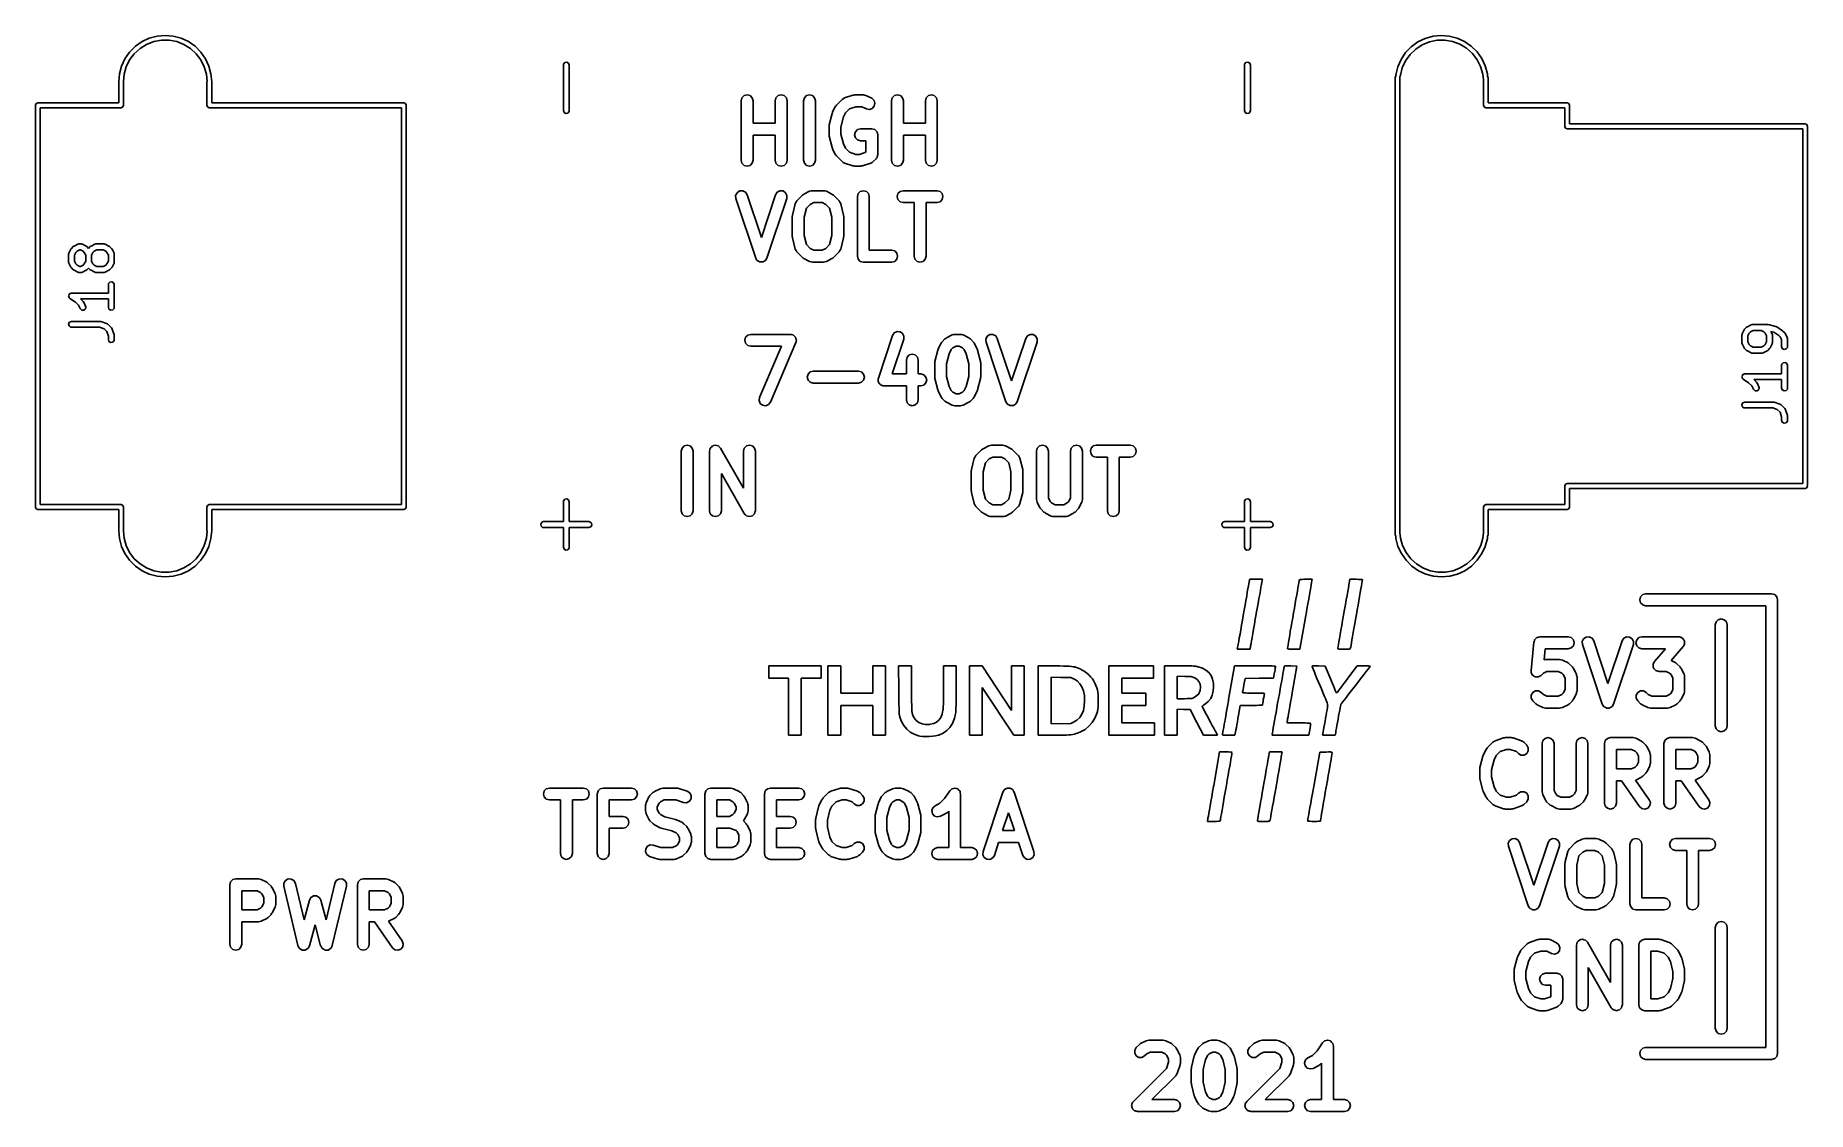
# Model space of a CAD drawing. Extents: x 0 to 1.76, y 0.07 to 1.13.
import ezdxf

# ---------------------------------------------------------------- set-up
doc = ezdxf.new("R2010")
doc.units = 0
doc.header["$MEASUREMENT"] = 0
doc.layers.add('BLACK', color=7, linetype='CONTINUOUS')

msp = doc.modelspace()

# ---------------------------------------------------------------- linework, layer by layer
at = {"layer": 'BLACK', "linetype": 'CONTINUOUS'}
for p, q in [((0.1017, 1.1239), (0.1083, 1.1285)), ((0.1128, 1.1258), (0.1063, 1.1217)), ((0.1083, 1.1285), (0.1155, 1.1319)), ((0.1199, 1.1285), (0.1128, 1.1258)), ((0.1155, 1.1319), (0.1233, 1.134)), ((0.1275, 1.1299), (0.1199, 1.1285)), ((0.1233, 1.134), (0.1313, 1.1346)), ((0.1351, 1.1299), (0.1275, 1.1299)), ((0.1313, 1.1346), (0.1393, 1.134)), ((0.1427, 1.1285), (0.1351, 1.1299)), ((0.1393, 1.134), (0.1471, 1.1319)), ((0.1498, 1.1258), (0.1427, 1.1285)), ((0.1471, 1.1319), (0.1543, 1.1285)), ((0.1563, 1.1217), (0.1498, 1.1258)), ((0.1543, 1.1285), (0.1609, 1.1239)), ((1.3675, 1.1234), (1.3741, 1.1282)), ((1.3784, 1.1254), (1.3719, 1.1212)), ((1.3741, 1.1282), (1.3814, 1.1317)), ((1.3855, 1.1283), (1.3784, 1.1254)), ((1.3814, 1.1317), (1.3891, 1.1339)), ((1.3931, 1.1299), (1.3855, 1.1283)), ((1.3891, 1.1339), (1.3972, 1.1346)), ((1.4009, 1.13), (1.3931, 1.1299)), ((1.3972, 1.1346), (1.4052, 1.134)), ((1.4085, 1.1287), (1.4009, 1.13)), ((1.4052, 1.134), (1.413, 1.132)), ((1.4157, 1.126), (1.4085, 1.1287)), ((1.413, 1.132), (1.4204, 1.1286)), ((1.4224, 1.1219), (1.4157, 1.126)), ((1.4204, 1.1286), (1.427, 1.124)), ((0.088, 1.1043), (0.0914, 1.1116)), ((0.0914, 1.1116), (0.096, 1.1182)), ((0.096, 1.1104), (0.0926, 1.1036)), ((0.096, 1.1182), (0.1017, 1.1239)), ((0.1006, 1.1165), (0.096, 1.1104)), ((0.1063, 1.1217), (0.1006, 1.1165)), ((0.162, 1.1165), (0.1563, 1.1217)), ((0.1609, 1.1239), (0.1666, 1.1182)), ((0.1666, 1.1104), (0.162, 1.1165)), ((0.1666, 1.1182), (0.1712, 1.1116)), ((0.17, 1.1036), (0.1666, 1.1104)), ((0.1712, 1.1116), (0.1746, 1.1043)), ((0.5264, 1.1062), (0.5277, 1.1077)), ((0.5277, 1.1077), (0.5297, 1.1081)), ((0.5297, 1.1081), (0.5315, 1.1071)), ((1.2022, 1.1062), (1.2035, 1.1077)), ((1.2035, 1.1077), (1.2055, 1.1081)), ((1.2055, 1.1081), (1.2073, 1.1071)), ((1.3541, 1.1036), (1.3574, 1.1109)), ((1.3574, 1.1109), (1.3619, 1.1176)), ((1.3618, 1.1095), (1.3585, 1.1025)), ((1.3663, 1.1158), (1.3618, 1.1095)), ((1.3619, 1.1176), (1.3675, 1.1234)), ((1.3719, 1.1212), (1.3663, 1.1158)), ((1.4281, 1.1168), (1.4224, 1.1219)), ((1.427, 1.124), (1.4328, 1.1183)), ((1.4328, 1.1106), (1.4281, 1.1168)), ((1.4328, 1.1183), (1.4374, 1.1118)), ((1.4363, 1.1037), (1.4328, 1.1106)), ((1.4374, 1.1118), (1.4409, 1.1044)), ((0.0852, 1.0886), (0.0859, 1.0966)), ((0.0859, 1.0966), (0.088, 1.1043)), ((0.0905, 1.0962), (0.0898, 1.0889)), ((0.0926, 1.1036), (0.0905, 1.0962)), ((0.1721, 1.0962), (0.17, 1.1036)), ((0.1728, 1.0889), (0.1721, 1.0962)), ((0.1746, 1.1043), (0.1767, 1.0966)), ((0.1767, 1.0966), (0.1774, 1.0886)), ((0.5263, 1.1052), (0.5264, 1.1062)), ((0.5263, 1.0602), (0.5263, 1.1052)), ((0.5315, 1.1071), (0.5322, 1.1052)), ((0.5322, 1.1052), (0.5322, 1.0602)), ((1.2021, 1.1052), (1.2022, 1.1062)), ((1.2021, 1.0602), (1.2021, 1.1052)), ((1.2073, 1.1071), (1.208, 1.1052)), ((1.208, 1.1052), (1.208, 1.0602)), ((1.3516, 1.0929), (1.3523, 1.0946)), ((1.3516, 0.6394), (1.3516, 1.0929)), ((1.3521, 1.0957), (1.3541, 1.1036)), ((1.3524, 1.0946), (1.3521, 1.0957)), ((1.3521, 1.0957), (1.3521, 1.0957)), ((1.3523, 1.0946), (1.3524, 1.0946)), ((1.3568, 1.095), (1.356, 1.0937)), ((1.356, 1.0937), (1.3563, 1.0929)), ((1.3563, 1.0929), (1.3563, 0.6418)), ((1.3585, 1.1025), (1.3567, 1.0954)), ((1.3567, 1.0954), (1.3568, 1.095)), ((1.4384, 1.0963), (1.4363, 1.1037)), ((1.439, 1.0905), (1.4384, 1.0963)), ((1.439, 1.0654), (1.439, 1.0905)), ((1.4409, 1.1044), (1.443, 1.0966)), ((1.443, 1.0966), (1.4432, 1.0941)), ((1.4432, 1.0941), (1.4437, 1.0929)), ((1.4437, 1.0929), (1.4437, 1.0677)), ((0.0852, 1.0677), (0.0852, 1.0886)), ((0.0898, 1.0889), (0.09, 1.0886)), ((0.09, 1.0886), (0.09, 1.0654)), ((0.1726, 1.0886), (0.1728, 1.0889)), ((0.1726, 1.0654), (0.1726, 1.0886)), ((0.1774, 1.0886), (0.1774, 1.0677)), ((0.7027, 1.0699), (0.7035, 1.0728)), ((0.7035, 1.0728), (0.7057, 1.075)), ((0.7057, 1.075), (0.7086, 1.0758)), ((0.7086, 1.0758), (0.7116, 1.075)), ((0.7116, 1.075), (0.7137, 1.0728)), ((0.7137, 1.0728), (0.7145, 1.0699)), ((0.7364, 1.0699), (0.7372, 1.0728)), ((0.7372, 1.0728), (0.7394, 1.075)), ((0.7394, 1.075), (0.7424, 1.0758)), ((0.7424, 1.0758), (0.7453, 1.075)), ((0.7453, 1.075), (0.7475, 1.0728)), ((0.7475, 1.0728), (0.7483, 1.0699)), ((0.7646, 1.0699), (0.7654, 1.0728)), ((0.7654, 1.0728), (0.7675, 1.075)), ((0.7675, 1.075), (0.7705, 1.0758)), ((0.7705, 1.0758), (0.7734, 1.075)), ((0.7734, 1.075), (0.7756, 1.0728)), ((0.7756, 1.0728), (0.7764, 1.0699)), ((0.804, 1.0719), (0.8052, 1.0727)), ((0.8052, 1.0727), (0.8136, 1.0755)), ((0.8136, 1.0755), (0.8145, 1.0755)), ((0.8145, 1.0755), (0.8155, 1.0758)), ((0.8155, 1.0758), (0.8239, 1.0758)), ((0.8239, 1.0758), (0.8252, 1.0754)), ((0.8252, 1.0754), (0.8265, 1.0752)), ((0.8265, 1.0752), (0.8322, 1.0723)), ((0.8517, 1.0699), (0.8525, 1.0728)), ((0.8525, 1.0728), (0.8547, 1.075)), ((0.8547, 1.075), (0.8576, 1.0758)), ((0.8576, 1.0758), (0.8606, 1.075)), ((0.8606, 1.075), (0.8628, 1.0728)), ((0.8628, 1.0728), (0.8636, 1.0699)), ((0.8855, 1.0699), (0.8863, 1.0728)), ((0.8863, 1.0728), (0.8884, 1.075)), ((0.8884, 1.075), (0.8914, 1.0758)), ((0.8914, 1.0758), (0.8943, 1.075)), ((0.8943, 1.075), (0.8965, 1.0728)), ((0.8965, 1.0728), (0.8973, 1.0699)), ((0.0026, 1.0654), (0.0033, 1.067)), ((0.0026, 0.6669), (0.0026, 1.0654)), ((0.0033, 1.067), (0.0049, 1.0677)), ((0.0049, 1.0677), (0.0852, 1.0677)), ((0.0876, 1.063), (0.0073, 1.063)), ((0.0073, 1.063), (0.0073, 0.6693)), ((0.0893, 1.0637), (0.0876, 1.063)), ((0.09, 1.0654), (0.0893, 1.0637)), ((0.1733, 1.0637), (0.1726, 1.0654)), ((0.175, 1.063), (0.1733, 1.0637)), ((0.3656, 1.063), (0.175, 1.063)), ((0.1774, 1.0677), (0.3679, 1.0677)), ((0.3656, 0.6693), (0.3656, 1.063)), ((0.3679, 1.0677), (0.3696, 1.067)), ((0.3696, 1.067), (0.3703, 1.0654)), ((0.3703, 1.0654), (0.3703, 0.6669)), ((0.527, 1.0583), (0.5263, 1.0602)), ((0.5287, 1.0573), (0.527, 1.0583)), ((0.5307, 1.0576), (0.5287, 1.0573)), ((0.532, 1.0592), (0.5307, 1.0576)), ((0.5322, 1.0602), (0.532, 1.0592)), ((0.7027, 1.0108), (0.7027, 1.0699)), ((0.7145, 1.0699), (0.7145, 1.0477)), ((0.7364, 1.0477), (0.7364, 1.0699)), ((0.7483, 1.0699), (0.7483, 1.0108)), ((0.7646, 1.0108), (0.7646, 1.0699)), ((0.7764, 1.0699), (0.7764, 1.0108)), ((0.7901, 1.046), (0.7929, 1.0573)), ((0.7929, 1.0573), (0.7932, 1.0578)), ((0.7932, 1.0578), (0.7933, 1.0585)), ((0.7933, 1.0585), (0.7961, 1.0641)), ((0.7961, 1.0641), (0.7968, 1.0648)), ((0.7968, 1.0648), (0.7972, 1.0656)), ((0.7972, 1.0656), (0.8029, 1.0712)), ((0.8029, 1.0712), (0.804, 1.0719)), ((0.8063, 1.0579), (0.8042, 1.0538)), ((0.8102, 1.0619), (0.8063, 1.0579)), ((0.8164, 1.064), (0.8102, 1.0619)), ((0.8225, 1.064), (0.8164, 1.064)), ((0.8269, 1.0618), (0.8225, 1.064)), ((0.8299, 1.0612), (0.8269, 1.0618)), ((0.8328, 1.0621), (0.8299, 1.0612)), ((0.8322, 1.0723), (0.8345, 1.0703)), ((0.8348, 1.0644), (0.8328, 1.0621)), ((0.8345, 1.0703), (0.8354, 1.0674)), ((0.8354, 1.0674), (0.8348, 1.0644)), ((0.8517, 1.0108), (0.8517, 1.0699)), ((0.8636, 1.0699), (0.8636, 1.0477)), ((0.8855, 1.0477), (0.8855, 1.0699)), ((0.8973, 1.0699), (0.8973, 1.0108)), ((1.2027, 1.0583), (1.2021, 1.0602)), ((1.2045, 1.0573), (1.2027, 1.0583)), ((1.2065, 1.0576), (1.2045, 1.0573)), ((1.2078, 1.0592), (1.2065, 1.0576)), ((1.208, 1.0602), (1.2078, 1.0592)), ((1.4397, 1.0637), (1.439, 1.0654)), ((1.4413, 1.063), (1.4397, 1.0637)), ((1.5197, 1.063), (1.4413, 1.063)), ((1.4437, 1.0677), (1.522, 1.0677)), ((1.5197, 1.0445), (1.5197, 1.063)), ((1.522, 1.0677), (1.5237, 1.067)), ((1.5237, 1.067), (1.5244, 1.0654)), ((1.5244, 1.0654), (1.5244, 1.0469)), ((0.7145, 1.0477), (0.7364, 1.0477)), ((0.7899, 1.0446), (0.7901, 1.0453)), ((0.7899, 1.0361), (0.7899, 1.0446)), ((0.7901, 1.0453), (0.7901, 1.046)), ((0.8042, 1.0538), (0.8017, 1.0438)), ((0.8017, 1.0438), (0.8017, 1.0369)), ((0.8152, 1.0361), (0.816, 1.0391)), ((0.816, 1.0391), (0.8181, 1.0413)), ((0.8181, 1.0413), (0.8211, 1.042)), ((0.8211, 1.042), (0.8323, 1.042)), ((0.8323, 1.042), (0.8353, 1.0413)), ((0.8353, 1.0413), (0.8375, 1.0391)), ((0.8375, 1.0391), (0.8382, 1.0361)), ((0.8636, 1.0477), (0.8855, 1.0477)), ((1.5204, 1.0428), (1.5197, 1.0445)), ((1.522, 1.0421), (1.5204, 1.0428)), ((1.7559, 1.0421), (1.522, 1.0421)), ((1.5244, 1.0469), (1.7583, 1.0469)), ((1.7559, 0.6902), (1.7559, 1.0421)), ((1.7583, 1.0469), (1.7599, 1.0462)), ((1.7599, 1.0462), (1.7606, 1.0445)), ((1.7606, 1.0445), (1.7606, 0.689)), ((0.7364, 1.0358), (0.7145, 1.0358)), ((0.7145, 1.0358), (0.7145, 1.0108)), ((0.7364, 1.0108), (0.7364, 1.0358)), ((0.7901, 1.0354), (0.7899, 1.0361)), ((0.7901, 1.0347), (0.7901, 1.0354)), ((0.7929, 1.0234), (0.7901, 1.0347)), ((0.7932, 1.0229), (0.7929, 1.0234)), ((0.7933, 1.0222), (0.7932, 1.0229)), ((0.7961, 1.0166), (0.7933, 1.0222)), ((0.8017, 1.0369), (0.8042, 1.027)), ((0.8042, 1.027), (0.8063, 1.0228)), ((0.8063, 1.0228), (0.8102, 1.0188)), ((0.816, 1.0332), (0.8152, 1.0361)), ((0.8181, 1.031), (0.816, 1.0332)), ((0.8211, 1.0302), (0.8181, 1.031)), ((0.8264, 1.0302), (0.8211, 1.0302)), ((0.8264, 1.0189), (0.8264, 1.0302)), ((0.8382, 1.0361), (0.8382, 1.0165)), ((0.8855, 1.0358), (0.8636, 1.0358)), ((0.8636, 1.0358), (0.8636, 1.0108)), ((0.8855, 1.0108), (0.8855, 1.0358)), ((0.7035, 1.0079), (0.7027, 1.0108)), ((0.7057, 1.0057), (0.7035, 1.0079)), ((0.7086, 1.0049), (0.7057, 1.0057)), ((0.7116, 1.0057), (0.7086, 1.0049)), ((0.7137, 1.0079), (0.7116, 1.0057)), ((0.7145, 1.0108), (0.7137, 1.0079)), ((0.7372, 1.0079), (0.7364, 1.0108)), ((0.7394, 1.0057), (0.7372, 1.0079)), ((0.7424, 1.0049), (0.7394, 1.0057)), ((0.7453, 1.0057), (0.7424, 1.0049)), ((0.7475, 1.0079), (0.7453, 1.0057)), ((0.7483, 1.0108), (0.7475, 1.0079)), ((0.7654, 1.0079), (0.7646, 1.0108)), ((0.7675, 1.0057), (0.7654, 1.0079)), ((0.7705, 1.0049), (0.7675, 1.0057)), ((0.7734, 1.0057), (0.7705, 1.0049)), ((0.7756, 1.0079), (0.7734, 1.0057)), ((0.7764, 1.0108), (0.7756, 1.0079)), ((0.7968, 1.0159), (0.7961, 1.0166)), ((0.7972, 1.0151), (0.7968, 1.0159)), ((0.8029, 1.0095), (0.7972, 1.0151)), ((0.804, 1.0088), (0.8029, 1.0095)), ((0.8052, 1.008), (0.804, 1.0088)), ((0.8136, 1.0052), (0.8052, 1.008)), ((0.8102, 1.0188), (0.8164, 1.0167)), ((0.8145, 1.0052), (0.8136, 1.0052)), ((0.8155, 1.0049), (0.8145, 1.0052)), ((0.8211, 1.0049), (0.8155, 1.0049)), ((0.8164, 1.0167), (0.8201, 1.0167)), ((0.8201, 1.0167), (0.8263, 1.0188)), ((0.822, 1.0052), (0.8211, 1.0049)), ((0.823, 1.0052), (0.822, 1.0052)), ((0.8314, 1.008), (0.823, 1.0052)), ((0.8263, 1.0188), (0.8264, 1.0189)), ((0.8325, 1.0088), (0.8314, 1.008)), ((0.8337, 1.0095), (0.8325, 1.0088)), ((0.8365, 1.0123), (0.8337, 1.0095)), ((0.8369, 1.013), (0.8365, 1.0123)), ((0.8375, 1.0135), (0.8369, 1.013)), ((0.8377, 1.0143), (0.8375, 1.0135)), ((0.838, 1.0149), (0.8377, 1.0143)), ((0.8382, 1.0165), (0.838, 1.0157)), ((0.838, 1.0157), (0.838, 1.0149)), ((0.8525, 1.0079), (0.8517, 1.0108)), ((0.8547, 1.0057), (0.8525, 1.0079)), ((0.8576, 1.0049), (0.8547, 1.0057)), ((0.8606, 1.0057), (0.8576, 1.0049)), ((0.8628, 1.0079), (0.8606, 1.0057)), ((0.8636, 1.0108), (0.8628, 1.0079)), ((0.8863, 1.0079), (0.8855, 1.0108)), ((0.8884, 1.0057), (0.8863, 1.0079)), ((0.8914, 1.0049), (0.8884, 1.0057)), ((0.8943, 1.0057), (0.8914, 1.0049)), ((0.8965, 1.0079), (0.8943, 1.0057)), ((0.8973, 1.0108), (0.8965, 1.0079)), ((0.6972, 0.976), (0.6986, 0.9787)), ((0.6974, 0.9729), (0.6972, 0.976)), ((0.7171, 0.9139), (0.6974, 0.9729)), ((0.6986, 0.9787), (0.7011, 0.9804)), ((0.7011, 0.9804), (0.7042, 0.9806)), ((0.7042, 0.9806), (0.7069, 0.9792)), ((0.7069, 0.9792), (0.7086, 0.9767)), ((0.7086, 0.9767), (0.7227, 0.9344)), ((0.7227, 0.9344), (0.7367, 0.9767)), ((0.748, 0.9729), (0.7283, 0.9139)), ((0.7367, 0.9767), (0.7384, 0.9792)), ((0.7384, 0.9792), (0.7412, 0.9806)), ((0.7412, 0.9806), (0.7442, 0.9804)), ((0.7442, 0.9804), (0.7468, 0.9787)), ((0.7468, 0.9787), (0.7481, 0.976)), ((0.7481, 0.976), (0.748, 0.9729)), ((0.7535, 0.9565), (0.7563, 0.9678)), ((0.7563, 0.9679), (0.7571, 0.9692)), ((0.7563, 0.9678), (0.7563, 0.9679)), ((0.7563, 0.9678), (0.7563, 0.9678)), ((0.7571, 0.9692), (0.7578, 0.9705)), ((0.7578, 0.9705), (0.7578, 0.9705)), ((0.7578, 0.9705), (0.7579, 0.9705)), ((0.7579, 0.9705), (0.7635, 0.9762)), ((0.7635, 0.9762), (0.7643, 0.9766)), ((0.7643, 0.9766), (0.765, 0.9773)), ((0.765, 0.9773), (0.7706, 0.9801)), ((0.7712, 0.9671), (0.7674, 0.9633)), ((0.7706, 0.9801), (0.772, 0.9804)), ((0.7747, 0.9689), (0.7712, 0.9671)), ((0.772, 0.9804), (0.7733, 0.9807)), ((0.7733, 0.9807), (0.7845, 0.9807)), ((0.7831, 0.9689), (0.7747, 0.9689)), ((0.7867, 0.9671), (0.7831, 0.9689)), ((0.7845, 0.9807), (0.7858, 0.9804)), ((0.7858, 0.9804), (0.7872, 0.9801)), ((0.7904, 0.9633), (0.7867, 0.9671)), ((0.7872, 0.9801), (0.7928, 0.9773)), ((0.7928, 0.9773), (0.7935, 0.9766)), ((0.7935, 0.9766), (0.7943, 0.9762)), ((0.7943, 0.9762), (0.8, 0.9705)), ((0.8, 0.9705), (0.8, 0.9705)), ((0.8, 0.9705), (0.8, 0.9705)), ((0.8, 0.9705), (0.8007, 0.9692)), ((0.8007, 0.9692), (0.8015, 0.9679)), ((0.8015, 0.9679), (0.8015, 0.9678)), ((0.8015, 0.9678), (0.8015, 0.9678)), ((0.8015, 0.9678), (0.8043, 0.9565)), ((0.818, 0.9748), (0.8188, 0.9778)), ((0.818, 0.9157), (0.818, 0.9748)), ((0.8188, 0.9778), (0.8209, 0.9799)), ((0.8209, 0.9799), (0.8239, 0.9807)), ((0.8239, 0.9807), (0.8269, 0.9799)), ((0.8269, 0.9799), (0.829, 0.9778)), ((0.829, 0.9778), (0.8298, 0.9748)), ((0.8298, 0.9748), (0.8298, 0.9217)), ((0.8574, 0.9748), (0.8582, 0.9778)), ((0.8582, 0.9718), (0.8574, 0.9748)), ((0.8582, 0.9778), (0.8603, 0.9799)), ((0.8603, 0.9697), (0.8582, 0.9718)), ((0.8603, 0.9799), (0.8633, 0.9807)), ((0.8633, 0.9689), (0.8603, 0.9697)), ((0.8633, 0.9807), (0.897, 0.9807)), ((0.8742, 0.9689), (0.8633, 0.9689)), ((0.8742, 0.9157), (0.8742, 0.9689)), ((0.897, 0.9689), (0.8861, 0.9689)), ((0.8861, 0.9689), (0.8861, 0.9157)), ((0.897, 0.9807), (0.9, 0.9799)), ((0.9, 0.9697), (0.897, 0.9689)), ((0.9, 0.9799), (0.9021, 0.9778)), ((0.9021, 0.9718), (0.9, 0.9697)), ((0.9021, 0.9778), (0.9029, 0.9748)), ((0.9029, 0.9748), (0.9021, 0.9718)), ((0.7533, 0.9551), (0.7535, 0.9558)), ((0.7533, 0.9354), (0.7533, 0.9551)), ((0.7535, 0.9558), (0.7535, 0.9565)), ((0.7674, 0.9633), (0.7651, 0.9544)), ((0.7651, 0.9544), (0.7651, 0.9362)), ((0.7927, 0.9544), (0.7904, 0.9633)), ((0.7927, 0.9362), (0.7927, 0.9544)), ((0.8043, 0.9565), (0.8043, 0.9558)), ((0.8043, 0.9558), (0.8045, 0.9551)), ((0.8045, 0.9551), (0.8045, 0.9354)), ((0.7535, 0.9347), (0.7533, 0.9354)), ((0.7535, 0.934), (0.7535, 0.9347)), ((0.7563, 0.9227), (0.7535, 0.934)), ((0.7651, 0.9362), (0.7674, 0.9272)), ((0.7904, 0.9272), (0.7927, 0.9362)), ((0.8043, 0.934), (0.8015, 0.9227)), ((0.8045, 0.9354), (0.8043, 0.9347)), ((0.8043, 0.9347), (0.8043, 0.934)), ((0.0355, 0.9175), (0.0357, 0.9185)), ((0.0355, 0.91), (0.0355, 0.9175)), ((0.0357, 0.9185), (0.0358, 0.9186)), ((0.0358, 0.9188), (0.0377, 0.9226)), ((0.0358, 0.9186), (0.0358, 0.9188)), ((0.0377, 0.9226), (0.0382, 0.9233)), ((0.0382, 0.9233), (0.0401, 0.9252)), ((0.0382, 0.9233), (0.0382, 0.9233)), ((0.0401, 0.9252), (0.0408, 0.9257)), ((0.0408, 0.9257), (0.0409, 0.9258)), ((0.0409, 0.9258), (0.0446, 0.9276)), ((0.0427, 0.9195), (0.0414, 0.9168)), ((0.0414, 0.9168), (0.0414, 0.9107)), ((0.0439, 0.9207), (0.0427, 0.9195)), ((0.0466, 0.922), (0.0439, 0.9207)), ((0.0446, 0.9276), (0.0456, 0.9279)), ((0.0456, 0.9279), (0.0458, 0.9279)), ((0.0458, 0.9279), (0.0459, 0.9279)), ((0.0459, 0.9279), (0.0478, 0.9279)), ((0.0471, 0.922), (0.0466, 0.922)), ((0.0498, 0.9207), (0.0471, 0.922)), ((0.0478, 0.9279), (0.0488, 0.9278)), ((0.0488, 0.9278), (0.049, 0.9277)), ((0.049, 0.9277), (0.0491, 0.9276)), ((0.0491, 0.9276), (0.0529, 0.9258)), ((0.051, 0.9195), (0.0498, 0.9207)), ((0.0524, 0.9168), (0.051, 0.9195)), ((0.0524, 0.9107), (0.0524, 0.9168)), ((0.0529, 0.9258), (0.0536, 0.9252)), ((0.0536, 0.9252), (0.0537, 0.9252)), ((0.0537, 0.9252), (0.0553, 0.9235)), ((0.0553, 0.9235), (0.057, 0.9252)), ((0.057, 0.9252), (0.0577, 0.9257)), ((0.0577, 0.9258), (0.0615, 0.9276)), ((0.0577, 0.9257), (0.0577, 0.9258)), ((0.0596, 0.9195), (0.0583, 0.9168)), ((0.0583, 0.9168), (0.0583, 0.9107)), ((0.0608, 0.9207), (0.0596, 0.9195)), ((0.0635, 0.922), (0.0608, 0.9207)), ((0.0615, 0.9276), (0.0625, 0.9279)), ((0.0625, 0.9279), (0.0626, 0.9279)), ((0.0626, 0.9279), (0.0628, 0.9279)), ((0.0628, 0.9279), (0.0703, 0.9279)), ((0.0696, 0.922), (0.0635, 0.922)), ((0.0723, 0.9207), (0.0696, 0.922)), ((0.0703, 0.9279), (0.0713, 0.9278)), ((0.0713, 0.9278), (0.0715, 0.9277)), ((0.0715, 0.9277), (0.0716, 0.9276)), ((0.0716, 0.9276), (0.0754, 0.9258)), ((0.0735, 0.9195), (0.0723, 0.9207)), ((0.0749, 0.9168), (0.0735, 0.9195)), ((0.0749, 0.9107), (0.0749, 0.9168)), ((0.0754, 0.9258), (0.0761, 0.9252)), ((0.0761, 0.9252), (0.0761, 0.9252)), ((0.0761, 0.9252), (0.078, 0.9233)), ((0.078, 0.9233), (0.0785, 0.9226)), ((0.0785, 0.9226), (0.0786, 0.9226)), ((0.0786, 0.9226), (0.0805, 0.9188)), ((0.0805, 0.9188), (0.0807, 0.9178)), ((0.0807, 0.9178), (0.0807, 0.9177)), ((0.0807, 0.9177), (0.0808, 0.9175)), ((0.0808, 0.9175), (0.0808, 0.91)), ((0.7571, 0.9214), (0.7563, 0.9227)), ((0.7563, 0.9227), (0.7563, 0.9227)), ((0.7563, 0.9227), (0.7563, 0.9227)), ((0.7578, 0.9201), (0.7571, 0.9214)), ((0.7579, 0.92), (0.7578, 0.9201)), ((0.7578, 0.9201), (0.7578, 0.9201)), ((0.7635, 0.9144), (0.7579, 0.92)), ((0.7643, 0.9139), (0.7635, 0.9144)), ((0.7674, 0.9272), (0.7712, 0.9234)), ((0.7712, 0.9234), (0.7747, 0.9217)), ((0.7747, 0.9217), (0.7831, 0.9217)), ((0.7831, 0.9217), (0.7867, 0.9234)), ((0.7867, 0.9234), (0.7904, 0.9272)), ((0.7943, 0.9144), (0.7935, 0.9139)), ((0.8, 0.92), (0.7943, 0.9144)), ((0.8007, 0.9214), (0.8, 0.9201)), ((0.8, 0.9201), (0.8, 0.9201)), ((0.8, 0.9201), (0.8, 0.92)), ((0.8015, 0.9227), (0.8007, 0.9214)), ((0.8015, 0.9227), (0.8015, 0.9227)), ((0.8015, 0.9227), (0.8015, 0.9227)), ((0.8188, 0.9128), (0.818, 0.9157)), ((0.8298, 0.9217), (0.852, 0.9217)), ((0.852, 0.9217), (0.855, 0.9209)), ((0.855, 0.9209), (0.8571, 0.9187)), ((0.8571, 0.9187), (0.8579, 0.9157)), ((0.8579, 0.9157), (0.8571, 0.9128)), ((0.875, 0.9128), (0.8742, 0.9157)), ((0.8861, 0.9157), (0.8853, 0.9128)), ((0.0355, 0.9098), (0.0355, 0.91)), ((0.0355, 0.9097), (0.0355, 0.9098)), ((0.0358, 0.9087), (0.0355, 0.9097)), ((0.0377, 0.9049), (0.0358, 0.9087)), ((0.0382, 0.9042), (0.0377, 0.9049)), ((0.0377, 0.9049), (0.0377, 0.9049)), ((0.0401, 0.9023), (0.0382, 0.9042)), ((0.0402, 0.9023), (0.0401, 0.9023)), ((0.0409, 0.9017), (0.0402, 0.9023)), ((0.0446, 0.8999), (0.0409, 0.9017)), ((0.0414, 0.9107), (0.0427, 0.908)), ((0.0427, 0.908), (0.0439, 0.9068)), ((0.0439, 0.9068), (0.0466, 0.9054)), ((0.0448, 0.8998), (0.0446, 0.8999)), ((0.0449, 0.8997), (0.0448, 0.8998)), ((0.0459, 0.8995), (0.0449, 0.8997)), ((0.0478, 0.8995), (0.0459, 0.8995)), ((0.0466, 0.9054), (0.0471, 0.9054)), ((0.0471, 0.9054), (0.0498, 0.9068)), ((0.048, 0.8996), (0.0478, 0.8995)), ((0.0482, 0.8996), (0.048, 0.8996)), ((0.0491, 0.8999), (0.0482, 0.8996)), ((0.0529, 0.9017), (0.0491, 0.8999)), ((0.0498, 0.9068), (0.051, 0.908)), ((0.051, 0.908), (0.0524, 0.9107)), ((0.0537, 0.9023), (0.0529, 0.9018)), ((0.0529, 0.9018), (0.0529, 0.9017)), ((0.0553, 0.9039), (0.0537, 0.9023)), ((0.057, 0.9023), (0.0553, 0.9039)), ((0.0577, 0.9017), (0.057, 0.9023)), ((0.057, 0.9023), (0.057, 0.9023)), ((0.0615, 0.8999), (0.0577, 0.9017)), ((0.0583, 0.9107), (0.0596, 0.908)), ((0.0596, 0.908), (0.0608, 0.9068)), ((0.0608, 0.9068), (0.0635, 0.9054)), ((0.0617, 0.8998), (0.0615, 0.8999)), ((0.0618, 0.8997), (0.0617, 0.8998)), ((0.0628, 0.8995), (0.0618, 0.8997)), ((0.0703, 0.8995), (0.0628, 0.8995)), ((0.0635, 0.9054), (0.0696, 0.9054)), ((0.0696, 0.9054), (0.0723, 0.9068)), ((0.0705, 0.8996), (0.0703, 0.8995)), ((0.0706, 0.8996), (0.0705, 0.8996)), ((0.0716, 0.8999), (0.0706, 0.8996)), ((0.0754, 0.9017), (0.0716, 0.8999)), ((0.0723, 0.9068), (0.0735, 0.908)), ((0.0735, 0.908), (0.0749, 0.9107)), ((0.0761, 0.9023), (0.0754, 0.9018)), ((0.0754, 0.9018), (0.0754, 0.9017)), ((0.078, 0.9042), (0.0761, 0.9023)), ((0.0781, 0.9042), (0.078, 0.9042)), ((0.0786, 0.9049), (0.0781, 0.9042)), ((0.0805, 0.9087), (0.0786, 0.9049)), ((0.0806, 0.909), (0.0805, 0.9089)), ((0.0805, 0.9089), (0.0805, 0.9087)), ((0.0808, 0.91), (0.0806, 0.909)), ((0.7177, 0.9129), (0.7171, 0.9139)), ((0.7182, 0.9118), (0.7177, 0.9129)), ((0.7185, 0.9116), (0.7182, 0.9118)), ((0.7187, 0.9113), (0.7185, 0.9116)), ((0.7198, 0.9108), (0.7187, 0.9113)), ((0.7208, 0.9101), (0.7198, 0.9108)), ((0.7212, 0.9101), (0.7208, 0.9101)), ((0.7215, 0.91), (0.7212, 0.9101)), ((0.7227, 0.91), (0.7215, 0.91)), ((0.7238, 0.91), (0.7227, 0.91)), ((0.7242, 0.9101), (0.7238, 0.91)), ((0.7245, 0.9101), (0.7242, 0.9101)), ((0.7255, 0.9108), (0.7245, 0.9101)), ((0.7266, 0.9113), (0.7255, 0.9108)), ((0.7268, 0.9116), (0.7266, 0.9113)), ((0.7271, 0.9118), (0.7268, 0.9116)), ((0.7276, 0.9129), (0.7271, 0.9118)), ((0.7283, 0.9139), (0.7276, 0.9129)), ((0.765, 0.9133), (0.7643, 0.9139)), ((0.7706, 0.9105), (0.765, 0.9133)), ((0.772, 0.9102), (0.7706, 0.9105)), ((0.7733, 0.9098), (0.772, 0.9102)), ((0.7845, 0.9098), (0.7733, 0.9098)), ((0.7858, 0.9102), (0.7845, 0.9098)), ((0.7872, 0.9105), (0.7858, 0.9102)), ((0.7928, 0.9133), (0.7872, 0.9105)), ((0.7935, 0.9139), (0.7928, 0.9133)), ((0.8209, 0.9106), (0.8188, 0.9128)), ((0.8239, 0.9098), (0.8209, 0.9106)), ((0.852, 0.9098), (0.8239, 0.9098)), ((0.855, 0.9106), (0.852, 0.9098)), ((0.8571, 0.9128), (0.855, 0.9106)), ((0.8772, 0.9106), (0.875, 0.9128)), ((0.8801, 0.9098), (0.8772, 0.9106)), ((0.8831, 0.9106), (0.8801, 0.9098)), ((0.8853, 0.9128), (0.8831, 0.9106)), ((0.0373, 0.8788), (0.0381, 0.8792)), ((0.0381, 0.8792), (0.0383, 0.8791)), ((0.0383, 0.8791), (0.0384, 0.8792)), ((0.0384, 0.8792), (0.0749, 0.8792)), ((0.0749, 0.8875), (0.075, 0.8885)), ((0.0749, 0.8792), (0.0749, 0.8875)), ((0.075, 0.8885), (0.0763, 0.8901)), ((0.0763, 0.8901), (0.0783, 0.8904)), ((0.0783, 0.8904), (0.0801, 0.8894)), ((0.0801, 0.8894), (0.0808, 0.8875)), ((0.0808, 0.8875), (0.0808, 0.865)), ((0.0355, 0.8768), (0.036, 0.8775)), ((0.0356, 0.8766), (0.0355, 0.8768)), ((0.0355, 0.8764), (0.0356, 0.8766)), ((0.0357, 0.8756), (0.0355, 0.8764)), ((0.0359, 0.8748), (0.0357, 0.8756)), ((0.036, 0.8747), (0.0359, 0.8748)), ((0.036, 0.8775), (0.0363, 0.8783)), ((0.0361, 0.8745), (0.036, 0.8747)), ((0.0368, 0.8738), (0.0361, 0.8745)), ((0.0363, 0.8783), (0.0365, 0.8784)), ((0.0365, 0.8785), (0.0373, 0.8788)), ((0.0365, 0.8784), (0.0365, 0.8785)), ((0.0422, 0.8702), (0.0368, 0.8738)), ((0.0454, 0.867), (0.0422, 0.8702)), ((0.047, 0.8637), (0.0454, 0.867)), ((0.0485, 0.8623), (0.047, 0.8637)), ((0.0749, 0.8733), (0.0474, 0.8733)), ((0.0474, 0.8733), (0.0499, 0.8708)), ((0.0505, 0.8622), (0.0485, 0.8623)), ((0.0499, 0.8708), (0.0504, 0.8701)), ((0.0504, 0.8701), (0.0505, 0.8701)), ((0.0505, 0.8701), (0.0523, 0.8663)), ((0.0522, 0.8634), (0.0505, 0.8622)), ((0.0526, 0.8653), (0.0522, 0.8634)), ((0.0523, 0.8663), (0.0526, 0.8653)), ((0.0749, 0.865), (0.0749, 0.8733)), ((0.0755, 0.8631), (0.0749, 0.865)), ((0.0773, 0.8621), (0.0755, 0.8631)), ((0.0793, 0.8624), (0.0773, 0.8621)), ((0.0806, 0.864), (0.0793, 0.8624)), ((0.0808, 0.865), (0.0806, 0.864)), ((0.0355, 0.8486), (0.0365, 0.8504)), ((0.0359, 0.8467), (0.0355, 0.8486)), ((0.0374, 0.8454), (0.0359, 0.8467)), ((0.0365, 0.8504), (0.0384, 0.8511)), ((0.0384, 0.8452), (0.0374, 0.8454)), ((0.0384, 0.8511), (0.0666, 0.8511)), ((0.0661, 0.8452), (0.0384, 0.8452)), ((0.0706, 0.8437), (0.0661, 0.8452)), ((0.0666, 0.8511), (0.0674, 0.8509)), ((0.0674, 0.8509), (0.0675, 0.8509)), ((0.0675, 0.8509), (0.0731, 0.8491)), ((0.0731, 0.8491), (0.074, 0.8486)), ((0.074, 0.8486), (0.0741, 0.8484)), ((0.0741, 0.8484), (0.0743, 0.8483)), ((0.0743, 0.8483), (0.078, 0.8446)), ((0.078, 0.8446), (0.0786, 0.8438)), ((1.6982, 0.8433), (1.7001, 0.8452)), ((1.7001, 0.8452), (1.7008, 0.8457)), ((1.7008, 0.8457), (1.7009, 0.8458)), ((1.7009, 0.8458), (1.7046, 0.8476)), ((1.7046, 0.8476), (1.7056, 0.8479)), ((1.7056, 0.8479), (1.7058, 0.8479)), ((1.7058, 0.8479), (1.7059, 0.8479)), ((1.7059, 0.8479), (1.7209, 0.8479)), ((1.7209, 0.8479), (1.7215, 0.8478)), ((1.7215, 0.8478), (1.7216, 0.8479)), ((1.7216, 0.8479), (1.7291, 0.846)), ((1.7291, 0.846), (1.7301, 0.8456)), ((1.7301, 0.8456), (1.7301, 0.8456)), ((1.7301, 0.8456), (1.7357, 0.8418)), ((0.0734, 0.8409), (0.0706, 0.8437)), ((0.0749, 0.8364), (0.0734, 0.8409)), ((0.0749, 0.8331), (0.0749, 0.8364)), ((0.0755, 0.8312), (0.0749, 0.8331)), ((0.0773, 0.8302), (0.0755, 0.8312)), ((0.0793, 0.8306), (0.0773, 0.8302)), ((0.0786, 0.8438), (0.0786, 0.8436)), ((0.0786, 0.8436), (0.0787, 0.8434)), ((0.0787, 0.8434), (0.0806, 0.8378)), ((0.0806, 0.8321), (0.0793, 0.8306)), ((0.0806, 0.8378), (0.0807, 0.8369)), ((0.0808, 0.8331), (0.0806, 0.8321)), ((0.0807, 0.8369), (0.0808, 0.8369)), ((0.0808, 0.8369), (0.0808, 0.8331)), ((0.7063, 0.8323), (0.7071, 0.8353)), ((0.7071, 0.8294), (0.7063, 0.8323)), ((0.7071, 0.8353), (0.7093, 0.8375)), ((0.7093, 0.8272), (0.7071, 0.8294)), ((0.7093, 0.8375), (0.7122, 0.8382)), ((0.7122, 0.8264), (0.7093, 0.8272)), ((0.7122, 0.8382), (0.7516, 0.8382)), ((0.7426, 0.8264), (0.7122, 0.8264)), ((0.7208, 0.7756), (0.7426, 0.8264)), ((0.757, 0.83), (0.7317, 0.771)), ((0.7516, 0.8382), (0.7527, 0.8379)), ((0.7527, 0.8379), (0.7539, 0.8378)), ((0.7539, 0.8378), (0.7542, 0.8375)), ((0.7542, 0.8375), (0.7545, 0.8375)), ((0.7545, 0.8375), (0.7554, 0.8366)), ((0.7554, 0.8366), (0.7563, 0.8359)), ((0.7563, 0.8359), (0.7564, 0.8355)), ((0.7564, 0.8355), (0.7567, 0.8353)), ((0.7567, 0.8353), (0.757, 0.8341)), ((0.757, 0.8341), (0.7574, 0.833)), ((0.7572, 0.8312), (0.757, 0.83)), ((0.7575, 0.8323), (0.7572, 0.8312)), ((0.7574, 0.833), (0.7574, 0.8327)), ((0.7574, 0.8327), (0.7575, 0.8323)), ((0.8388, 0.7948), (0.8528, 0.837)), ((0.864, 0.8333), (0.8526, 0.7989)), ((0.8528, 0.837), (0.8545, 0.8396)), ((0.8545, 0.8396), (0.8573, 0.8409)), ((0.8573, 0.8409), (0.8603, 0.8408)), ((0.8603, 0.8408), (0.8629, 0.8391)), ((0.8629, 0.8391), (0.8642, 0.8363)), ((0.8642, 0.8363), (0.864, 0.8333)), ((0.8981, 0.8237), (0.901, 0.8294)), ((0.901, 0.8294), (0.9016, 0.8301)), ((0.9016, 0.8301), (0.9021, 0.8309)), ((0.9021, 0.8309), (0.9049, 0.8337)), ((0.9049, 0.8337), (0.9057, 0.8342)), ((0.9057, 0.8342), (0.9064, 0.8348)), ((0.9064, 0.8348), (0.912, 0.8376)), ((0.912, 0.8376), (0.9134, 0.8379)), ((0.9161, 0.8264), (0.9126, 0.8247)), ((0.9134, 0.8379), (0.9147, 0.8382)), ((0.9147, 0.8382), (0.9203, 0.8382)), ((0.9189, 0.8264), (0.9161, 0.8264)), ((0.9224, 0.8247), (0.9189, 0.8264)), ((0.9203, 0.8382), (0.9216, 0.8379)), ((0.9216, 0.8379), (0.9229, 0.8376)), ((0.9229, 0.8376), (0.9286, 0.8348)), ((0.9286, 0.8348), (0.9293, 0.8342)), ((0.9293, 0.8342), (0.9301, 0.8337)), ((0.9301, 0.8337), (0.9329, 0.8309)), ((0.9329, 0.8309), (0.9334, 0.8301)), ((0.9334, 0.8301), (0.934, 0.8294)), ((0.934, 0.8294), (0.9368, 0.8237)), ((0.9455, 0.8335), (0.9468, 0.8363)), ((0.9456, 0.8305), (0.9455, 0.8335)), ((0.9653, 0.7714), (0.9456, 0.8305)), ((0.9468, 0.8363), (0.9494, 0.8379)), ((0.9494, 0.8379), (0.9524, 0.8381)), ((0.9524, 0.8381), (0.9552, 0.8368)), ((0.9552, 0.8368), (0.9568, 0.8342)), ((0.9568, 0.8342), (0.9709, 0.792)), ((0.9709, 0.792), (0.985, 0.8342)), ((0.9962, 0.8305), (0.9765, 0.7714)), ((0.985, 0.8342), (0.9867, 0.8368)), ((0.9867, 0.8368), (0.9894, 0.8381)), ((0.9894, 0.8381), (0.9925, 0.8379)), ((0.9925, 0.8379), (0.995, 0.8363)), ((0.995, 0.8363), (0.9964, 0.8335)), ((0.9964, 0.8335), (0.9962, 0.8305)), ((1.6955, 0.8375), (1.6957, 0.8385)), ((1.6955, 0.83), (1.6955, 0.8375)), ((1.6955, 0.8298), (1.6955, 0.83)), ((1.6955, 0.8297), (1.6955, 0.8298)), ((1.6958, 0.8287), (1.6955, 0.8297)), ((1.6957, 0.8385), (1.6958, 0.8386)), ((1.6958, 0.8388), (1.6977, 0.8426)), ((1.6958, 0.8386), (1.6958, 0.8388)), ((1.6977, 0.8249), (1.6958, 0.8287)), ((1.6977, 0.8426), (1.6982, 0.8433)), ((1.6982, 0.8433), (1.6982, 0.8433)), ((1.7027, 0.8395), (1.7014, 0.8368)), ((1.7014, 0.8368), (1.7014, 0.8307)), ((1.7014, 0.8307), (1.7027, 0.828)), ((1.7039, 0.8407), (1.7027, 0.8395)), ((1.7027, 0.828), (1.7039, 0.8268)), ((1.7066, 0.842), (1.7039, 0.8407)), ((1.7039, 0.8268), (1.7066, 0.8255)), ((1.7146, 0.842), (1.7066, 0.842)), ((1.7173, 0.8407), (1.7146, 0.842)), ((1.7146, 0.8255), (1.7173, 0.8268)), ((1.7185, 0.8395), (1.7173, 0.8407)), ((1.7173, 0.8268), (1.7185, 0.828)), ((1.7199, 0.8368), (1.7185, 0.8395)), ((1.7185, 0.828), (1.7199, 0.8307)), ((1.7199, 0.8307), (1.7199, 0.8368)), ((1.7254, 0.8287), (1.7236, 0.8249)), ((1.7272, 0.8404), (1.7243, 0.8411)), ((1.7243, 0.8411), (1.7254, 0.8388)), ((1.7254, 0.8388), (1.7257, 0.8378)), ((1.7255, 0.8289), (1.7254, 0.8287)), ((1.7256, 0.829), (1.7255, 0.8289)), ((1.7258, 0.83), (1.7256, 0.829)), ((1.7257, 0.8378), (1.7257, 0.8377)), ((1.7257, 0.8377), (1.7258, 0.8375)), ((1.7258, 0.8375), (1.7258, 0.83)), ((1.7322, 0.8371), (1.7272, 0.8404)), ((1.7335, 0.8357), (1.7322, 0.8371)), ((1.7349, 0.833), (1.7335, 0.8357)), ((1.7349, 0.8262), (1.7349, 0.833)), ((1.7357, 0.8418), (1.736, 0.8415)), ((1.736, 0.8415), (1.7362, 0.8415)), ((1.7362, 0.8415), (1.738, 0.8396)), ((1.738, 0.8396), (1.7385, 0.8389)), ((1.7385, 0.8389), (1.7386, 0.8388)), ((1.7386, 0.8388), (1.7405, 0.8351)), ((1.7405, 0.8351), (1.7407, 0.8341)), ((1.7407, 0.8341), (1.7407, 0.8339)), ((1.7407, 0.8339), (1.7408, 0.8337)), ((1.7408, 0.8337), (1.7408, 0.8262)), ((0.8666, 0.8127), (0.8674, 0.8156)), ((0.8666, 0.7989), (0.8666, 0.8127)), ((0.8674, 0.8156), (0.8695, 0.8178)), ((0.8695, 0.8178), (0.8725, 0.8186)), ((0.8725, 0.8186), (0.8754, 0.8178)), ((0.8754, 0.8178), (0.8776, 0.8156)), ((0.8776, 0.8156), (0.8784, 0.8127)), ((0.8784, 0.8127), (0.8784, 0.7989)), ((0.8947, 0.8098), (0.8949, 0.8105)), ((0.8947, 0.7958), (0.8947, 0.8098)), ((0.8949, 0.8113), (0.8977, 0.8225)), ((0.8949, 0.8105), (0.8949, 0.8113)), ((0.8977, 0.8225), (0.898, 0.8231)), ((0.898, 0.8231), (0.8981, 0.8237)), ((0.909, 0.819), (0.9065, 0.8091)), ((0.9065, 0.8091), (0.9065, 0.7965)), ((0.9111, 0.8232), (0.909, 0.819)), ((0.9126, 0.8247), (0.9111, 0.8232)), ((0.9239, 0.8232), (0.9224, 0.8247)), ((0.926, 0.819), (0.9239, 0.8232)), ((0.9285, 0.8091), (0.926, 0.819)), ((0.9285, 0.7965), (0.9285, 0.8091)), ((0.9368, 0.8237), (0.937, 0.8231)), ((0.937, 0.8231), (0.9373, 0.8225)), ((0.9373, 0.8225), (0.9401, 0.8113)), ((0.9401, 0.8113), (0.9401, 0.8105)), ((0.9401, 0.8105), (0.9403, 0.8098)), ((0.9403, 0.8098), (0.9403, 0.7958)), ((1.6982, 0.8242), (1.6977, 0.8249)), ((1.6977, 0.8249), (1.6977, 0.8249)), ((1.7001, 0.8223), (1.6982, 0.8242)), ((1.7002, 0.8223), (1.7001, 0.8223)), ((1.7009, 0.8217), (1.7002, 0.8223)), ((1.7046, 0.8199), (1.7009, 0.8217)), ((1.7048, 0.8198), (1.7046, 0.8199)), ((1.7049, 0.8197), (1.7048, 0.8198)), ((1.7059, 0.8195), (1.7049, 0.8197)), ((1.7153, 0.8195), (1.7059, 0.8195)), ((1.7066, 0.8255), (1.7146, 0.8255)), ((1.7155, 0.8196), (1.7153, 0.8195)), ((1.7156, 0.8196), (1.7155, 0.8196)), ((1.7166, 0.8199), (1.7156, 0.8196)), ((1.7204, 0.8217), (1.7166, 0.8199)), ((1.7211, 0.8223), (1.7204, 0.8218)), ((1.7204, 0.8218), (1.7204, 0.8217)), ((1.723, 0.8242), (1.7211, 0.8223)), ((1.7236, 0.8249), (1.723, 0.8242)), ((1.723, 0.8242), (1.723, 0.8242)), ((1.7355, 0.8243), (1.7349, 0.8262)), ((1.735, 0.8085), (1.7363, 0.8101)), ((1.7373, 0.8233), (1.7355, 0.8243)), ((1.7363, 0.8101), (1.7383, 0.8104)), ((1.7393, 0.8237), (1.7373, 0.8233)), ((1.7383, 0.8104), (1.7401, 0.8094)), ((1.7406, 0.8252), (1.7393, 0.8237)), ((1.7401, 0.8094), (1.7408, 0.8075)), ((1.7408, 0.8262), (1.7406, 0.8252)), ((0.7682, 0.7958), (0.769, 0.7987)), ((0.769, 0.7928), (0.7682, 0.7958)), ((0.769, 0.7987), (0.7711, 0.8009)), ((0.7711, 0.7907), (0.769, 0.7928)), ((0.7711, 0.8009), (0.7741, 0.8017)), ((0.7741, 0.8017), (0.8191, 0.8017)), ((0.8191, 0.8017), (0.822, 0.8009)), ((0.822, 0.8009), (0.8242, 0.7987)), ((0.8242, 0.7928), (0.822, 0.7907)), ((0.8242, 0.7987), (0.825, 0.7958)), ((0.825, 0.7958), (0.8242, 0.7928)), ((0.8385, 0.793), (0.8387, 0.7939)), ((0.8386, 0.7924), (0.8385, 0.793)), ((0.8386, 0.7918), (0.8386, 0.7924)), ((0.839, 0.7909), (0.8386, 0.7918)), ((0.8387, 0.7939), (0.8388, 0.7948)), ((0.8526, 0.7989), (0.8666, 0.7989)), ((0.8784, 0.7989), (0.8809, 0.7989)), ((0.8809, 0.7989), (0.8839, 0.7981)), ((0.8839, 0.7981), (0.886, 0.7959)), ((0.886, 0.7959), (0.8868, 0.793)), ((0.8868, 0.793), (0.886, 0.79)), ((0.8949, 0.7951), (0.8947, 0.7958)), ((0.8949, 0.7943), (0.8949, 0.7951)), ((0.8977, 0.7831), (0.8949, 0.7943)), ((0.9065, 0.7965), (0.909, 0.7866)), ((0.926, 0.7866), (0.9285, 0.7965)), ((0.9401, 0.7943), (0.9373, 0.7831)), ((0.9403, 0.7958), (0.9401, 0.7951)), ((0.9401, 0.7951), (0.9401, 0.7943)), ((1.6955, 0.7968), (1.696, 0.7975)), ((1.6956, 0.7966), (1.6955, 0.7968)), ((1.6955, 0.7964), (1.6956, 0.7966)), ((1.6957, 0.7956), (1.6955, 0.7964)), ((1.6959, 0.7948), (1.6957, 0.7956)), ((1.696, 0.7947), (1.6959, 0.7948)), ((1.696, 0.7975), (1.6963, 0.7983)), ((1.6961, 0.7945), (1.696, 0.7947)), ((1.6968, 0.7938), (1.6961, 0.7945)), ((1.6963, 0.7983), (1.6965, 0.7984)), ((1.6965, 0.7985), (1.6973, 0.7988)), ((1.6965, 0.7984), (1.6965, 0.7985)), ((1.7022, 0.7902), (1.6968, 0.7938)), ((1.6973, 0.7988), (1.6981, 0.7992)), ((1.6981, 0.7992), (1.6983, 0.7991)), ((1.6983, 0.7991), (1.6984, 0.7992)), ((1.6984, 0.7992), (1.7349, 0.7992)), ((1.7349, 0.7933), (1.7074, 0.7933)), ((1.7074, 0.7933), (1.7099, 0.7908)), ((1.7349, 0.8075), (1.735, 0.8085)), ((1.7349, 0.7992), (1.7349, 0.8075)), ((1.7349, 0.785), (1.7349, 0.7933)), ((1.7408, 0.8075), (1.7408, 0.785)), ((0.7204, 0.7726), (0.7208, 0.7756)), ((0.7741, 0.7899), (0.7711, 0.7907)), ((0.8191, 0.7899), (0.7741, 0.7899)), ((0.822, 0.7907), (0.8191, 0.7899)), ((0.8393, 0.79), (0.839, 0.7909)), ((0.8397, 0.7896), (0.8393, 0.79)), ((0.84, 0.7891), (0.8397, 0.7896)), ((0.8408, 0.7885), (0.84, 0.7891)), ((0.8414, 0.7879), (0.8408, 0.7885)), ((0.842, 0.7877), (0.8414, 0.7879)), ((0.8425, 0.7874), (0.842, 0.7877)), ((0.8435, 0.7873), (0.8425, 0.7874)), ((0.8444, 0.7871), (0.8435, 0.7873)), ((0.8666, 0.7871), (0.8444, 0.7871)), ((0.8666, 0.7733), (0.8666, 0.7871)), ((0.8809, 0.7871), (0.8784, 0.7871)), ((0.8784, 0.7871), (0.8784, 0.7733)), ((0.8839, 0.7879), (0.8809, 0.7871)), ((0.886, 0.79), (0.8839, 0.7879)), ((0.898, 0.7825), (0.8977, 0.7831)), ((0.8981, 0.7819), (0.898, 0.7825)), ((0.901, 0.7763), (0.8981, 0.7819)), ((0.9016, 0.7756), (0.901, 0.7763)), ((0.9021, 0.7747), (0.9016, 0.7756)), ((0.9049, 0.7719), (0.9021, 0.7747)), ((0.909, 0.7866), (0.9111, 0.7824)), ((0.9111, 0.7824), (0.9126, 0.781)), ((0.9126, 0.781), (0.9161, 0.7792)), ((0.9161, 0.7792), (0.9189, 0.7792)), ((0.9189, 0.7792), (0.9224, 0.781)), ((0.9224, 0.781), (0.9239, 0.7824)), ((0.9239, 0.7824), (0.926, 0.7866)), ((0.9329, 0.7747), (0.9301, 0.7719)), ((0.9334, 0.7756), (0.9329, 0.7747)), ((0.934, 0.7763), (0.9334, 0.7756)), ((0.9368, 0.7819), (0.934, 0.7763)), ((0.937, 0.7825), (0.9368, 0.7819)), ((0.9373, 0.7831), (0.937, 0.7825)), ((1.7054, 0.787), (1.7022, 0.7902)), ((1.707, 0.7837), (1.7054, 0.787)), ((1.7085, 0.7823), (1.707, 0.7837)), ((1.7105, 0.7822), (1.7085, 0.7823)), ((1.7099, 0.7908), (1.7104, 0.7901)), ((1.7104, 0.7901), (1.7105, 0.7901)), ((1.7105, 0.7901), (1.7123, 0.7863)), ((1.7122, 0.7834), (1.7105, 0.7822)), ((1.7126, 0.7853), (1.7122, 0.7834)), ((1.7123, 0.7863), (1.7126, 0.7853)), ((1.7355, 0.7831), (1.7349, 0.785)), ((1.7373, 0.7821), (1.7355, 0.7831)), ((1.7393, 0.7824), (1.7373, 0.7821)), ((1.7406, 0.784), (1.7393, 0.7824)), ((1.7408, 0.785), (1.7406, 0.784)), ((0.7215, 0.7697), (0.7204, 0.7726)), ((0.7239, 0.7679), (0.7215, 0.7697)), ((0.727, 0.7674), (0.7239, 0.7679)), ((0.7298, 0.7686), (0.727, 0.7674)), ((0.7317, 0.771), (0.7298, 0.7686)), ((0.8674, 0.7703), (0.8666, 0.7733)), ((0.8695, 0.7682), (0.8674, 0.7703)), ((0.8725, 0.7674), (0.8695, 0.7682)), ((0.8754, 0.7682), (0.8725, 0.7674)), ((0.8776, 0.7703), (0.8754, 0.7682)), ((0.8784, 0.7733), (0.8776, 0.7703)), ((0.9057, 0.7714), (0.9049, 0.7719)), ((0.9064, 0.7708), (0.9057, 0.7714)), ((0.912, 0.768), (0.9064, 0.7708)), ((0.9134, 0.7677), (0.912, 0.768)), ((0.9147, 0.7674), (0.9134, 0.7677)), ((0.9203, 0.7674), (0.9147, 0.7674)), ((0.9216, 0.7677), (0.9203, 0.7674)), ((0.9229, 0.768), (0.9216, 0.7677)), ((0.9286, 0.7708), (0.9229, 0.768)), ((0.9293, 0.7714), (0.9286, 0.7708)), ((0.9301, 0.7719), (0.9293, 0.7714)), ((0.966, 0.7704), (0.9653, 0.7714)), ((0.9665, 0.7694), (0.966, 0.7704)), ((0.9668, 0.7692), (0.9665, 0.7694)), ((0.967, 0.7689), (0.9668, 0.7692)), ((0.9681, 0.7683), (0.967, 0.7689)), ((0.9691, 0.7677), (0.9681, 0.7683)), ((0.9694, 0.7677), (0.9691, 0.7677)), ((0.9697, 0.7675), (0.9694, 0.7677)), ((0.9709, 0.7676), (0.9697, 0.7675)), ((0.9721, 0.7675), (0.9709, 0.7676)), ((0.9724, 0.7677), (0.9721, 0.7675)), ((0.9728, 0.7677), (0.9724, 0.7677)), ((0.9738, 0.7683), (0.9728, 0.7677)), ((0.9748, 0.7689), (0.9738, 0.7683)), ((0.975, 0.7692), (0.9748, 0.7689)), ((0.9753, 0.7694), (0.975, 0.7692)), ((0.9759, 0.7704), (0.9753, 0.7694)), ((0.9765, 0.7714), (0.9759, 0.7704)), ((1.6955, 0.7686), (1.6965, 0.7704)), ((1.6959, 0.7667), (1.6955, 0.7686)), ((1.6974, 0.7654), (1.6959, 0.7667)), ((1.6965, 0.7704), (1.6984, 0.7711)), ((1.6984, 0.7652), (1.6974, 0.7654)), ((1.6984, 0.7711), (1.7266, 0.7711)), ((1.7261, 0.7652), (1.6984, 0.7652)), ((1.7306, 0.7637), (1.7261, 0.7652)), ((1.7266, 0.7711), (1.7274, 0.7709)), ((1.7274, 0.7709), (1.7275, 0.7709)), ((1.7275, 0.7709), (1.7331, 0.7691)), ((1.7333, 0.7609), (1.7306, 0.7637)), ((1.7331, 0.7691), (1.734, 0.7686)), ((1.7349, 0.7564), (1.7333, 0.7609)), ((1.734, 0.7686), (1.7341, 0.7684)), ((1.7341, 0.7684), (1.7343, 0.7683)), ((1.7343, 0.7683), (1.738, 0.7646)), ((1.7349, 0.7531), (1.7349, 0.7564)), ((1.738, 0.7646), (1.7386, 0.7638)), ((1.7386, 0.7638), (1.7386, 0.7636)), ((1.7386, 0.7636), (1.7387, 0.7634)), ((1.7387, 0.7634), (1.7406, 0.7578)), ((1.7406, 0.7578), (1.7407, 0.7569)), ((1.7407, 0.7569), (1.7408, 0.7569)), ((1.7408, 0.7569), (1.7408, 0.7531)), ((1.7355, 0.7512), (1.7349, 0.7531)), ((1.7373, 0.7502), (1.7355, 0.7512)), ((1.7393, 0.7506), (1.7373, 0.7502)), ((1.7406, 0.7521), (1.7393, 0.7506)), ((1.7408, 0.7531), (1.7406, 0.7521)), ((0.6432, 0.7223), (0.644, 0.7253)), ((0.6432, 0.6633), (0.6432, 0.7223)), ((0.644, 0.7253), (0.6461, 0.7275)), ((0.6461, 0.7275), (0.6491, 0.7282)), ((0.6491, 0.7282), (0.652, 0.7275)), ((0.652, 0.7275), (0.6542, 0.7253)), ((0.6542, 0.7253), (0.655, 0.7223)), ((0.655, 0.7223), (0.655, 0.6633)), ((0.6713, 0.7224), (0.6717, 0.7238)), ((0.6713, 0.7223), (0.6713, 0.7224)), ((0.6713, 0.7224), (0.6713, 0.7224)), ((0.6713, 0.6633), (0.6713, 0.7223)), ((0.6717, 0.7238), (0.6721, 0.7253)), ((0.6721, 0.7253), (0.6732, 0.7264)), ((0.6721, 0.7253), (0.6721, 0.7253)), ((0.6721, 0.7253), (0.6721, 0.7253)), ((0.6732, 0.7264), (0.6742, 0.7275)), ((0.6742, 0.7275), (0.6742, 0.7275)), ((0.6742, 0.7275), (0.6743, 0.7275)), ((0.6743, 0.7275), (0.6757, 0.7279)), ((0.6757, 0.7279), (0.6772, 0.7282)), ((0.6772, 0.7282), (0.6772, 0.7282)), ((0.6772, 0.7282), (0.6772, 0.7282)), ((0.6772, 0.7282), (0.6787, 0.7278)), ((0.6787, 0.7278), (0.6801, 0.7275)), ((0.6801, 0.7275), (0.6802, 0.7274)), ((0.6802, 0.7274), (0.6802, 0.7274)), ((0.6802, 0.7274), (0.6812, 0.7264)), ((0.6812, 0.7264), (0.6823, 0.7253)), ((0.6823, 0.7253), (0.6823, 0.7253)), ((0.6823, 0.7253), (0.6823, 0.7253)), ((0.6823, 0.7253), (0.705, 0.6855)), ((0.705, 0.7223), (0.7058, 0.7253)), ((0.705, 0.6855), (0.705, 0.7223)), ((0.7058, 0.7253), (0.708, 0.7275)), ((0.708, 0.7275), (0.7109, 0.7282)), ((0.7109, 0.7282), (0.7139, 0.7275)), ((0.7139, 0.7275), (0.716, 0.7253)), ((0.716, 0.7253), (0.7168, 0.7223)), ((0.7168, 0.7223), (0.7168, 0.6633)), ((0.9355, 0.7181), (0.9411, 0.7237)), ((0.9411, 0.7237), (0.942, 0.7242)), ((0.942, 0.7242), (0.9427, 0.7248)), ((0.9427, 0.7248), (0.9483, 0.7276)), ((0.9483, 0.7276), (0.9496, 0.7279)), ((0.9496, 0.7279), (0.9509, 0.7282)), ((0.9509, 0.7282), (0.9622, 0.7282)), ((0.9622, 0.7282), (0.9635, 0.7279)), ((0.9635, 0.7279), (0.9648, 0.7276)), ((0.9648, 0.7276), (0.9705, 0.7248)), ((0.9705, 0.7248), (0.9712, 0.7242)), ((0.9712, 0.7242), (0.972, 0.7237)), ((0.972, 0.7237), (0.9776, 0.7181)), ((0.9957, 0.7223), (0.9964, 0.7253)), ((0.9957, 0.6745), (0.9957, 0.7223)), ((0.9964, 0.7253), (0.9986, 0.7275)), ((0.9986, 0.7275), (1.0016, 0.7282)), ((1.0016, 0.7282), (1.0045, 0.7275)), ((1.0045, 0.7275), (1.0067, 0.7253)), ((1.0067, 0.7253), (1.0075, 0.7223)), ((1.0075, 0.7223), (1.0075, 0.6759)), ((1.0294, 0.7223), (1.0302, 0.7253)), ((1.0294, 0.6759), (1.0294, 0.7223)), ((1.0302, 0.7253), (1.0324, 0.7275)), ((1.0324, 0.7275), (1.0353, 0.7282)), ((1.0353, 0.7282), (1.0383, 0.7275)), ((1.0383, 0.7275), (1.0404, 0.7253)), ((1.0404, 0.7253), (1.0412, 0.7223)), ((1.0412, 0.7223), (1.0412, 0.6745)), ((1.0491, 0.7223), (1.0499, 0.7253)), ((1.0499, 0.7194), (1.0491, 0.7223)), ((1.0499, 0.7253), (1.052, 0.7275)), ((1.052, 0.7275), (1.055, 0.7282)), ((1.055, 0.7282), (1.0887, 0.7282)), ((1.0887, 0.7282), (1.0917, 0.7275)), ((1.0917, 0.7275), (1.0938, 0.7253)), ((1.0938, 0.7253), (1.0946, 0.7223)), ((1.0946, 0.7223), (1.0938, 0.7194)), ((0.931, 0.7027), (0.9312, 0.7034)), ((0.9312, 0.7041), (0.934, 0.7153)), ((0.9312, 0.7034), (0.9312, 0.7041)), ((0.934, 0.7154), (0.9347, 0.7167)), ((0.934, 0.7153), (0.934, 0.7154)), ((0.934, 0.7154), (0.934, 0.7154)), ((0.9347, 0.7167), (0.9355, 0.718)), ((0.9355, 0.718), (0.9355, 0.7181)), ((0.9355, 0.718), (0.9355, 0.718)), ((0.945, 0.7109), (0.9428, 0.7019)), ((0.9488, 0.7147), (0.945, 0.7109)), ((0.9523, 0.7164), (0.9488, 0.7147)), ((0.9608, 0.7164), (0.9523, 0.7164)), ((0.9643, 0.7147), (0.9608, 0.7164)), ((0.9681, 0.7109), (0.9643, 0.7147)), ((0.9703, 0.7019), (0.9681, 0.7109)), ((0.9776, 0.7181), (0.9776, 0.718)), ((0.9776, 0.718), (0.9777, 0.718)), ((0.9777, 0.718), (0.9784, 0.7167)), ((0.9784, 0.7167), (0.9791, 0.7154)), ((0.9791, 0.7154), (0.9791, 0.7154)), ((0.9791, 0.7154), (0.9792, 0.7153)), ((0.9792, 0.7153), (0.982, 0.7041)), ((0.982, 0.7041), (0.982, 0.7034)), ((0.982, 0.7034), (0.9822, 0.7027)), ((1.052, 0.7172), (1.0499, 0.7194)), ((1.055, 0.7164), (1.052, 0.7172)), ((1.066, 0.7164), (1.055, 0.7164)), ((1.066, 0.6633), (1.066, 0.7164)), ((1.0887, 0.7164), (1.0778, 0.7164)), ((1.0778, 0.7164), (1.0778, 0.6633)), ((1.0917, 0.7172), (1.0887, 0.7164)), ((1.0938, 0.7194), (1.0917, 0.7172)), ((0.7058, 0.6604), (0.6831, 0.7001)), ((0.6831, 0.7001), (0.6831, 0.6633)), ((0.931, 0.683), (0.931, 0.7027)), ((0.9428, 0.7019), (0.9428, 0.6837)), ((0.9703, 0.6837), (0.9703, 0.7019)), ((0.9822, 0.7027), (0.9822, 0.683)), ((1.5197, 0.6878), (1.5204, 0.6895)), ((1.5197, 0.6693), (1.5197, 0.6878)), ((1.5204, 0.6895), (1.522, 0.6902)), ((1.522, 0.6902), (1.7559, 0.6902)), ((1.7599, 0.6861), (1.7583, 0.6854)), ((1.7606, 0.6878), (1.7599, 0.6861)), ((1.7606, 0.689), (1.7604, 0.6884)), ((1.7604, 0.6884), (1.7606, 0.6878)), ((0.0073, 0.6693), (0.0876, 0.6693)), ((0.0876, 0.6693), (0.0893, 0.6686)), ((0.0893, 0.6686), (0.09, 0.6669)), ((0.1726, 0.6669), (0.1733, 0.6686)), ((0.1733, 0.6686), (0.175, 0.6693)), ((0.175, 0.6693), (0.3656, 0.6693)), ((0.5263, 0.6721), (0.5264, 0.6731)), ((0.5263, 0.6526), (0.5263, 0.6721)), ((0.5264, 0.6731), (0.5277, 0.6747)), ((0.5277, 0.6747), (0.5297, 0.675)), ((0.5297, 0.675), (0.5315, 0.674)), ((0.5315, 0.674), (0.5322, 0.6721)), ((0.5322, 0.6721), (0.5322, 0.6526)), ((0.9312, 0.6823), (0.931, 0.683)), ((0.9312, 0.6815), (0.9312, 0.6823)), ((0.934, 0.6703), (0.9312, 0.6815)), ((0.934, 0.6702), (0.934, 0.6703)), ((0.9347, 0.6689), (0.934, 0.6702)), ((0.934, 0.6702), (0.934, 0.6702)), ((0.9355, 0.6676), (0.9347, 0.6689)), ((0.9428, 0.6837), (0.945, 0.6747)), ((0.945, 0.6747), (0.9488, 0.671)), ((0.9488, 0.671), (0.9523, 0.6692)), ((0.9523, 0.6692), (0.9608, 0.6692)), ((0.9608, 0.6692), (0.9643, 0.671)), ((0.9643, 0.671), (0.9681, 0.6747)), ((0.9681, 0.6747), (0.9703, 0.6837)), ((0.9784, 0.6689), (0.9777, 0.6676)), ((0.9791, 0.6702), (0.9784, 0.6689)), ((0.9792, 0.6703), (0.9791, 0.6702)), ((0.9791, 0.6702), (0.9791, 0.6702)), ((0.982, 0.6815), (0.9792, 0.6703)), ((0.9822, 0.683), (0.982, 0.6823)), ((0.982, 0.6823), (0.982, 0.6815)), ((0.996, 0.6732), (0.9957, 0.6745)), ((0.9963, 0.6719), (0.996, 0.6732)), ((0.9991, 0.6663), (0.9963, 0.6719)), ((1.0075, 0.6759), (1.0092, 0.6724)), ((1.0092, 0.6724), (1.0107, 0.671)), ((1.0107, 0.671), (1.0142, 0.6692)), ((1.0142, 0.6692), (1.0227, 0.6692)), ((1.0227, 0.6692), (1.0262, 0.671)), ((1.0262, 0.671), (1.0276, 0.6724)), ((1.0276, 0.6724), (1.0294, 0.6759)), ((1.0406, 0.6719), (1.0378, 0.6663)), ((1.0409, 0.6732), (1.0406, 0.6719)), ((1.0412, 0.6745), (1.0409, 0.6732)), ((1.2021, 0.6721), (1.2022, 0.6731)), ((1.2021, 0.6526), (1.2021, 0.6721)), ((1.2022, 0.6731), (1.2035, 0.6747)), ((1.2035, 0.6747), (1.2055, 0.675)), ((1.2055, 0.675), (1.2073, 0.674)), ((1.2073, 0.674), (1.208, 0.6721)), ((1.208, 0.6721), (1.208, 0.6526)), ((1.439, 0.6669), (1.4397, 0.6686)), ((1.4397, 0.6686), (1.4413, 0.6693)), ((1.4413, 0.6693), (1.5197, 0.6693)), ((1.7583, 0.6854), (1.5244, 0.6854)), ((1.5244, 0.6854), (1.5244, 0.6669)), ((0.0033, 0.6653), (0.0026, 0.6669)), ((0.0049, 0.6646), (0.0033, 0.6653)), ((0.0852, 0.6646), (0.0049, 0.6646)), ((0.0852, 0.6437), (0.0852, 0.6646)), ((0.09, 0.6669), (0.09, 0.6437)), ((0.1726, 0.6437), (0.1726, 0.6669)), ((0.3679, 0.6646), (0.1774, 0.6646)), ((0.1774, 0.6646), (0.1774, 0.6437)), ((0.3696, 0.6653), (0.3679, 0.6646)), ((0.3703, 0.6669), (0.3696, 0.6653)), ((0.5038, 0.6501), (0.5048, 0.6519)), ((0.5048, 0.6519), (0.5067, 0.6526)), ((0.5067, 0.6526), (0.5263, 0.6526)), ((0.5322, 0.6526), (0.5517, 0.6526)), ((0.5517, 0.6526), (0.5527, 0.6524)), ((0.5527, 0.6524), (0.5543, 0.6511)), ((0.5543, 0.6511), (0.5546, 0.6491)), ((0.644, 0.6603), (0.6432, 0.6633)), ((0.6461, 0.6582), (0.644, 0.6603)), ((0.6491, 0.6574), (0.6461, 0.6582)), ((0.652, 0.6582), (0.6491, 0.6574)), ((0.6542, 0.6603), (0.652, 0.6582)), ((0.655, 0.6633), (0.6542, 0.6603)), ((0.6721, 0.6603), (0.6713, 0.6633)), ((0.6742, 0.6582), (0.6721, 0.6603)), ((0.6772, 0.6574), (0.6742, 0.6582)), ((0.6801, 0.6582), (0.6772, 0.6574)), ((0.6823, 0.6603), (0.6801, 0.6582)), ((0.6831, 0.6633), (0.6823, 0.6603)), ((0.7058, 0.6603), (0.7058, 0.6604)), ((0.7069, 0.6593), (0.7058, 0.6603)), ((0.7058, 0.6603), (0.7058, 0.6603)), ((0.708, 0.6582), (0.7069, 0.6593)), ((0.7094, 0.6578), (0.708, 0.6582)), ((0.708, 0.6582), (0.708, 0.6582)), ((0.708, 0.6582), (0.708, 0.6582)), ((0.7109, 0.6574), (0.7094, 0.6578)), ((0.7124, 0.6578), (0.7109, 0.6574)), ((0.7109, 0.6574), (0.7109, 0.6574)), ((0.7109, 0.6574), (0.7109, 0.6574)), ((0.7139, 0.6582), (0.7124, 0.6578)), ((0.715, 0.6592), (0.7139, 0.6582)), ((0.7139, 0.6582), (0.7139, 0.6582)), ((0.7139, 0.6582), (0.7139, 0.6582)), ((0.716, 0.6603), (0.715, 0.6592)), ((0.7164, 0.6618), (0.716, 0.6603)), ((0.716, 0.6603), (0.716, 0.6603)), ((0.716, 0.6603), (0.716, 0.6603)), ((0.7168, 0.6633), (0.7164, 0.6618)), ((0.7168, 0.6633), (0.7168, 0.6633)), ((0.7168, 0.6633), (0.7168, 0.6633)), ((0.9355, 0.6675), (0.9355, 0.6676)), ((0.9355, 0.6676), (0.9355, 0.6676)), ((0.9411, 0.6619), (0.9355, 0.6675)), ((0.942, 0.6614), (0.9411, 0.6619)), ((0.9427, 0.6608), (0.942, 0.6614)), ((0.9483, 0.658), (0.9427, 0.6608)), ((0.9496, 0.6577), (0.9483, 0.658)), ((0.9509, 0.6574), (0.9496, 0.6577)), ((0.9622, 0.6574), (0.9509, 0.6574)), ((0.9635, 0.6577), (0.9622, 0.6574)), ((0.9648, 0.658), (0.9635, 0.6577)), ((0.9705, 0.6608), (0.9648, 0.658)), ((0.9712, 0.6614), (0.9705, 0.6608)), ((0.972, 0.6619), (0.9712, 0.6614)), ((0.9776, 0.6675), (0.972, 0.6619)), ((0.9777, 0.6676), (0.9776, 0.6676)), ((0.9776, 0.6676), (0.9776, 0.6675)), ((0.9997, 0.6656), (0.9991, 0.6663)), ((1.0002, 0.6647), (0.9997, 0.6656)), ((1.003, 0.6619), (1.0002, 0.6647)), ((1.0038, 0.6614), (1.003, 0.6619)), ((1.0046, 0.6608), (1.0038, 0.6614)), ((1.0102, 0.658), (1.0046, 0.6608)), ((1.0115, 0.6577), (1.0102, 0.658)), ((1.0128, 0.6574), (1.0115, 0.6577)), ((1.0241, 0.6574), (1.0128, 0.6574)), ((1.0254, 0.6577), (1.0241, 0.6574)), ((1.0267, 0.658), (1.0254, 0.6577)), ((1.0323, 0.6608), (1.0267, 0.658)), ((1.033, 0.6614), (1.0323, 0.6608)), ((1.0339, 0.6619), (1.033, 0.6614)), ((1.0367, 0.6647), (1.0339, 0.6619)), ((1.0372, 0.6656), (1.0367, 0.6647)), ((1.0378, 0.6663), (1.0372, 0.6656)), ((1.0668, 0.6603), (1.066, 0.6633)), ((1.0689, 0.6582), (1.0668, 0.6603)), ((1.0719, 0.6574), (1.0689, 0.6582)), ((1.0748, 0.6582), (1.0719, 0.6574)), ((1.077, 0.6603), (1.0748, 0.6582)), ((1.0778, 0.6633), (1.077, 0.6603)), ((1.1796, 0.6501), (1.1806, 0.6519)), ((1.1806, 0.6519), (1.1825, 0.6526)), ((1.1825, 0.6526), (1.2021, 0.6526)), ((1.208, 0.6526), (1.2275, 0.6526)), ((1.2275, 0.6526), (1.2285, 0.6524)), ((1.2285, 0.6524), (1.2301, 0.6511)), ((1.2301, 0.6511), (1.2304, 0.6491)), ((1.439, 0.6418), (1.439, 0.6669)), ((1.522, 0.6646), (1.4437, 0.6646)), ((1.4437, 0.6646), (1.4437, 0.6394)), ((1.5237, 0.6653), (1.522, 0.6646)), ((1.5244, 0.6669), (1.5237, 0.6653)), ((0.0859, 0.6357), (0.0852, 0.6437)), ((0.088, 0.6279), (0.0859, 0.6357)), ((0.09, 0.6437), (0.0898, 0.6434)), ((0.0898, 0.6434), (0.0905, 0.6361)), ((0.0905, 0.6361), (0.0926, 0.6287)), ((0.17, 0.6287), (0.1721, 0.6361)), ((0.1721, 0.6361), (0.1728, 0.6434)), ((0.1728, 0.6434), (0.1726, 0.6437)), ((0.1767, 0.6357), (0.1746, 0.6279)), ((0.1774, 0.6437), (0.1767, 0.6357)), ((0.5042, 0.6481), (0.5038, 0.6501)), ((0.5057, 0.6468), (0.5042, 0.6481)), ((0.5067, 0.6467), (0.5057, 0.6468)), ((0.5263, 0.6467), (0.5067, 0.6467)), ((0.5263, 0.6271), (0.5263, 0.6467)), ((0.5517, 0.6467), (0.5322, 0.6467)), ((0.5322, 0.6467), (0.5322, 0.6271)), ((0.5536, 0.6473), (0.5517, 0.6467)), ((0.5546, 0.6491), (0.5536, 0.6473)), ((1.18, 0.6481), (1.1796, 0.6501)), ((1.1815, 0.6468), (1.18, 0.6481)), ((1.1825, 0.6467), (1.1815, 0.6468)), ((1.2021, 0.6467), (1.1825, 0.6467)), ((1.2021, 0.6271), (1.2021, 0.6467)), ((1.2275, 0.6467), (1.208, 0.6467)), ((1.208, 0.6467), (1.208, 0.6271)), ((1.2294, 0.6473), (1.2275, 0.6467)), ((1.2304, 0.6491), (1.2294, 0.6473)), ((1.3521, 0.6382), (1.3516, 0.6394)), ((1.3523, 0.6357), (1.3521, 0.6382)), ((1.3543, 0.6279), (1.3523, 0.6357)), ((1.3563, 0.6418), (1.3568, 0.6361)), ((1.3568, 0.6361), (1.3589, 0.6287)), ((1.4364, 0.6287), (1.4385, 0.6361)), ((1.4385, 0.6361), (1.439, 0.6418)), ((1.443, 0.6357), (1.4409, 0.6279)), ((1.4432, 0.6382), (1.443, 0.6357)), ((1.4437, 0.6394), (1.4432, 0.6382)), ((0.0914, 0.6207), (0.088, 0.6279)), ((0.096, 0.6141), (0.0914, 0.6207)), ((0.0926, 0.6287), (0.096, 0.6218)), ((0.096, 0.6218), (0.1006, 0.6157)), ((0.1006, 0.6157), (0.1063, 0.6106)), ((0.1563, 0.6106), (0.162, 0.6157)), ((0.162, 0.6157), (0.1666, 0.6218)), ((0.1666, 0.6218), (0.17, 0.6287)), ((0.1712, 0.6207), (0.1666, 0.6141)), ((0.1746, 0.6279), (0.1712, 0.6207)), ((0.527, 0.6252), (0.5263, 0.6271)), ((0.5287, 0.6242), (0.527, 0.6252)), ((0.5307, 0.6246), (0.5287, 0.6242)), ((0.532, 0.6261), (0.5307, 0.6246)), ((0.5322, 0.6271), (0.532, 0.6261)), ((1.2027, 0.6252), (1.2021, 0.6271)), ((1.2045, 0.6242), (1.2027, 0.6252)), ((1.2065, 0.6246), (1.2045, 0.6242)), ((1.2078, 0.6261), (1.2065, 0.6246)), ((1.208, 0.6271), (1.2078, 0.6261)), ((1.3578, 0.6207), (1.3543, 0.6279)), ((1.3623, 0.6141), (1.3578, 0.6207)), ((1.3589, 0.6287), (1.3623, 0.6218)), ((1.3623, 0.6218), (1.367, 0.6157)), ((1.367, 0.6157), (1.3726, 0.6106)), ((1.4227, 0.6106), (1.4283, 0.6157)), ((1.4283, 0.6157), (1.4329, 0.6218)), ((1.4329, 0.6218), (1.4364, 0.6287)), ((1.4375, 0.6207), (1.4329, 0.6141)), ((1.4409, 0.6279), (1.4375, 0.6207)), ((0.1017, 0.6084), (0.096, 0.6141)), ((0.1083, 0.6038), (0.1017, 0.6084)), ((0.1063, 0.6106), (0.1128, 0.6065)), ((0.1155, 0.6004), (0.1083, 0.6038)), ((0.1128, 0.6065), (0.1199, 0.6038)), ((0.1233, 0.5983), (0.1155, 0.6004)), ((0.1199, 0.6038), (0.1275, 0.6024)), ((0.1313, 0.5976), (0.1233, 0.5983)), ((0.1275, 0.6024), (0.1351, 0.6024)), ((0.1393, 0.5983), (0.1313, 0.5976)), ((0.1351, 0.6024), (0.1427, 0.6038)), ((0.1471, 0.6004), (0.1393, 0.5983)), ((0.1427, 0.6038), (0.1498, 0.6065)), ((0.1543, 0.6038), (0.1471, 0.6004)), ((0.1498, 0.6065), (0.1563, 0.6106)), ((0.1609, 0.6084), (0.1543, 0.6038)), ((0.1666, 0.6141), (0.1609, 0.6084)), ((1.368, 0.6084), (1.3623, 0.6141)), ((1.3746, 0.6038), (1.368, 0.6084)), ((1.3726, 0.6106), (1.3791, 0.6065)), ((1.3819, 0.6004), (1.3746, 0.6038)), ((1.3791, 0.6065), (1.3863, 0.6038)), ((1.3896, 0.5983), (1.3819, 0.6004)), ((1.3863, 0.6038), (1.3938, 0.6024)), ((1.3976, 0.5976), (1.3896, 0.5983)), ((1.3938, 0.6024), (1.4015, 0.6024)), ((1.4056, 0.5983), (1.3976, 0.5976)), ((1.4015, 0.6024), (1.409, 0.6038)), ((1.4134, 0.6004), (1.4056, 0.5983)), ((1.409, 0.6038), (1.4161, 0.6065)), ((1.4207, 0.6038), (1.4134, 0.6004)), ((1.4161, 0.6065), (1.4227, 0.6106)), ((1.4272, 0.6084), (1.4207, 0.6038)), ((1.4329, 0.6141), (1.4272, 0.6084)), ((1.2042, 0.5785), (1.2048, 0.5824)), ((1.2048, 0.5824), (1.2055, 0.5858)), ((1.2055, 0.5858), (1.206, 0.5887)), ((1.206, 0.5887), (1.2064, 0.5909)), ((1.2064, 0.5909), (1.2066, 0.5923)), ((1.2066, 0.5923), (1.2067, 0.593)), ((1.2067, 0.593), (1.2072, 0.5953)), ((1.2072, 0.5953), (1.2198, 0.5953)), ((1.2171, 0.5803), (1.2163, 0.5761)), ((1.2178, 0.5842), (1.2171, 0.5803)), ((1.2183, 0.5875), (1.2178, 0.5842)), ((1.2188, 0.5902), (1.2183, 0.5875)), ((1.2192, 0.5923), (1.2188, 0.5902)), ((1.2194, 0.5937), (1.2192, 0.5923)), ((1.2196, 0.5943), (1.2194, 0.5937)), ((1.2198, 0.5953), (1.2196, 0.5943)), ((1.2539, 0.5797), (1.2545, 0.5835)), ((1.2545, 0.5835), (1.2551, 0.5869)), ((1.2551, 0.5869), (1.2556, 0.5898)), ((1.2556, 0.5898), (1.2561, 0.592)), ((1.2561, 0.592), (1.2564, 0.5937)), ((1.2564, 0.5937), (1.2566, 0.5946)), ((1.2566, 0.5947), (1.2569, 0.5949)), ((1.2566, 0.5946), (1.2566, 0.5947)), ((1.2569, 0.5949), (1.2578, 0.5951)), ((1.2578, 0.5951), (1.2594, 0.5952)), ((1.2594, 0.5952), (1.2617, 0.5953)), ((1.2617, 0.5953), (1.2629, 0.5953)), ((1.2629, 0.5953), (1.2691, 0.5953)), ((1.2671, 0.5838), (1.2665, 0.5799)), ((1.2677, 0.5871), (1.2671, 0.5838)), ((1.2682, 0.5899), (1.2677, 0.5871)), ((1.2686, 0.592), (1.2682, 0.5899)), ((1.2688, 0.5935), (1.2686, 0.592)), ((1.2689, 0.5941), (1.2688, 0.5935)), ((1.2691, 0.5953), (1.2689, 0.5941)), ((1.3038, 0.5793), (1.3045, 0.5832)), ((1.3045, 0.5832), (1.3051, 0.5866)), ((1.3051, 0.5866), (1.3056, 0.5895)), ((1.3056, 0.5895), (1.3059, 0.5917)), ((1.3059, 0.5917), (1.3062, 0.5931)), ((1.3062, 0.5931), (1.3063, 0.5938)), ((1.3063, 0.5938), (1.3066, 0.5953)), ((1.3063, 0.5938), (1.3063, 0.5938)), ((1.3066, 0.5953), (1.3129, 0.5953)), ((1.3129, 0.5953), (1.3151, 0.5952)), ((1.3151, 0.5952), (1.317, 0.5952)), ((1.3169, 0.5822), (1.3162, 0.5783)), ((1.3175, 0.5858), (1.3169, 0.5822)), ((1.317, 0.5952), (1.3183, 0.5952)), ((1.318, 0.5889), (1.3175, 0.5858)), ((1.3185, 0.5914), (1.318, 0.5889)), ((1.3183, 0.5952), (1.3191, 0.5951)), ((1.3188, 0.5934), (1.3185, 0.5914)), ((1.319, 0.5946), (1.3188, 0.5934)), ((1.3191, 0.5951), (1.319, 0.5946)), ((1.3191, 0.5951), (1.3191, 0.5951)), ((1.5971, 0.5801), (1.6, 0.5809)), ((1.6, 0.5809), (1.725, 0.5809)), ((1.725, 0.5809), (1.728, 0.5801)), ((1.2008, 0.5593), (1.2017, 0.5645)), ((1.2017, 0.5645), (1.2026, 0.5695)), ((1.2026, 0.5695), (1.2034, 0.5742)), ((1.2034, 0.5742), (1.2042, 0.5785)), ((1.2146, 0.5664), (1.2137, 0.5612)), ((1.2155, 0.5714), (1.2146, 0.5664)), ((1.2163, 0.5761), (1.2155, 0.5714)), ((1.2507, 0.5619), (1.2515, 0.5666)), ((1.2515, 0.5666), (1.2524, 0.5712)), ((1.2524, 0.5712), (1.2531, 0.5756)), ((1.2531, 0.5756), (1.2539, 0.5797)), ((1.264, 0.5658), (1.2631, 0.5606)), ((1.2649, 0.5709), (1.264, 0.5658)), ((1.2657, 0.5756), (1.2649, 0.5709)), ((1.2665, 0.5799), (1.2657, 0.5756)), ((1.3004, 0.56), (1.3013, 0.5652)), ((1.3013, 0.5652), (1.3022, 0.5702)), ((1.3022, 0.5702), (1.303, 0.5749)), ((1.303, 0.5749), (1.3038, 0.5793)), ((1.3138, 0.5649), (1.313, 0.5602)), ((1.3147, 0.5695), (1.3138, 0.5649)), ((1.3155, 0.574), (1.3147, 0.5695)), ((1.3162, 0.5783), (1.3155, 0.574)), ((1.5941, 0.575), (1.5949, 0.578)), ((1.5949, 0.572), (1.5941, 0.575)), ((1.5949, 0.578), (1.5971, 0.5801)), ((1.5971, 0.5699), (1.5949, 0.572)), ((1.6, 0.5691), (1.5971, 0.5699)), ((1.7191, 0.5691), (1.6, 0.5691)), ((1.7191, 0.1309), (1.7191, 0.5691)), ((1.728, 0.5801), (1.7301, 0.578)), ((1.7301, 0.578), (1.7309, 0.575)), ((1.7309, 0.575), (1.7309, 0.125)), ((1.1976, 0.5409), (1.1983, 0.5451)), ((1.1983, 0.5451), (1.1991, 0.5498)), ((1.1991, 0.5498), (1.2, 0.5547)), ((1.2, 0.5547), (1.2008, 0.5593)), ((1.211, 0.5459), (1.2103, 0.5416)), ((1.2119, 0.5506), (1.211, 0.5459)), ((1.2127, 0.5556), (1.2119, 0.5506)), ((1.2137, 0.5608), (1.2127, 0.5556)), ((1.2137, 0.5612), (1.2137, 0.5608)), ((1.2475, 0.5438), (1.2483, 0.548)), ((1.2483, 0.548), (1.2491, 0.5525)), ((1.2491, 0.5525), (1.2499, 0.5572)), ((1.2499, 0.5572), (1.2507, 0.5619)), ((1.2629, 0.5594), (1.257, 0.526)), ((1.2631, 0.5606), (1.2629, 0.5594)), ((1.2977, 0.5448), (1.2985, 0.5494)), ((1.2985, 0.5494), (1.2994, 0.5544)), ((1.2994, 0.5544), (1.3003, 0.5596)), ((1.3003, 0.5596), (1.3004, 0.56)), ((1.3106, 0.5466), (1.3099, 0.5424)), ((1.3114, 0.551), (1.3106, 0.5466)), ((1.3122, 0.5555), (1.3114, 0.551)), ((1.313, 0.5602), (1.3122, 0.5555)), ((1.6691, 0.55), (1.6699, 0.553)), ((1.6691, 0.45), (1.6691, 0.55)), ((1.6699, 0.553), (1.6721, 0.5551)), ((1.6721, 0.5551), (1.675, 0.5559)), ((1.675, 0.5559), (1.678, 0.5551)), ((1.678, 0.5551), (1.6801, 0.553)), ((1.6801, 0.553), (1.6809, 0.55)), ((1.6809, 0.55), (1.6809, 0.45)), ((1.1951, 0.527), (1.1952, 0.5275)), ((1.1952, 0.5275), (1.1954, 0.5289)), ((1.1954, 0.5289), (1.1958, 0.531)), ((1.1958, 0.531), (1.1963, 0.5337)), ((1.1963, 0.5337), (1.1969, 0.5371)), ((1.1969, 0.5371), (1.1976, 0.5409)), ((1.2079, 0.5279), (1.2078, 0.5272)), ((1.2081, 0.5293), (1.2079, 0.5279)), ((1.2085, 0.5315), (1.2081, 0.5293)), ((1.209, 0.5343), (1.2085, 0.5315)), ((1.2096, 0.5377), (1.209, 0.5343)), ((1.2103, 0.5416), (1.2096, 0.5377)), ((1.2447, 0.5271), (1.2449, 0.5284)), ((1.2449, 0.5284), (1.2452, 0.5304)), ((1.2452, 0.5304), (1.2457, 0.533)), ((1.2457, 0.533), (1.2462, 0.5361)), ((1.2462, 0.5361), (1.2469, 0.5398)), ((1.2469, 0.5398), (1.2475, 0.5438)), ((1.2946, 0.5273), (1.2949, 0.5286)), ((1.2949, 0.5286), (1.2953, 0.5307)), ((1.2953, 0.5307), (1.2957, 0.5334)), ((1.2957, 0.5334), (1.2963, 0.5367)), ((1.2963, 0.5367), (1.297, 0.5405)), ((1.297, 0.5405), (1.2977, 0.5448)), ((1.3074, 0.5282), (1.3072, 0.5272)), ((1.3077, 0.5299), (1.3074, 0.5282)), ((1.3081, 0.5322), (1.3077, 0.5299)), ((1.3086, 0.5352), (1.3081, 0.5322)), ((1.3092, 0.5386), (1.3086, 0.5352)), ((1.3099, 0.5424), (1.3092, 0.5386)), ((1.4864, 0.5048), (1.4892, 0.5329)), ((1.4892, 0.5329), (1.4896, 0.5341)), ((1.4896, 0.5341), (1.4899, 0.5353)), ((1.4899, 0.5353), (1.4902, 0.5355)), ((1.4902, 0.5355), (1.4903, 0.5358)), ((1.4903, 0.5358), (1.4912, 0.5366)), ((1.4912, 0.5366), (1.4921, 0.5375)), ((1.4921, 0.5375), (1.4924, 0.5375)), ((1.4924, 0.5375), (1.4926, 0.5377)), ((1.4926, 0.5377), (1.4938, 0.5379)), ((1.4938, 0.5379), (1.495, 0.5382)), ((1.495, 0.5382), (1.5232, 0.5382)), ((1.5232, 0.5382), (1.5261, 0.5375)), ((1.5261, 0.5375), (1.5283, 0.5353)), ((1.5283, 0.5294), (1.5261, 0.5272)), ((1.5283, 0.5353), (1.5291, 0.5323)), ((1.5291, 0.5323), (1.5283, 0.5294)), ((1.5371, 0.5335), (1.5384, 0.5363)), ((1.5373, 0.5305), (1.5371, 0.5335)), ((1.5569, 0.4714), (1.5373, 0.5305)), ((1.5384, 0.5363), (1.541, 0.5379)), ((1.541, 0.5379), (1.544, 0.5381)), ((1.544, 0.5381), (1.5468, 0.5368)), ((1.5468, 0.5368), (1.5485, 0.5342)), ((1.5485, 0.5342), (1.5625, 0.492)), ((1.5625, 0.492), (1.5766, 0.5342)), ((1.5878, 0.5305), (1.5681, 0.4714)), ((1.5766, 0.5342), (1.5783, 0.5368)), ((1.5783, 0.5368), (1.581, 0.5381)), ((1.581, 0.5381), (1.5841, 0.5379)), ((1.5841, 0.5379), (1.5866, 0.5363)), ((1.5866, 0.5363), (1.588, 0.5335)), ((1.588, 0.5335), (1.5878, 0.5305)), ((1.5904, 0.5323), (1.5912, 0.5353)), ((1.5912, 0.5294), (1.5904, 0.5323)), ((1.5912, 0.5353), (1.5933, 0.5375)), ((1.5933, 0.5272), (1.5912, 0.5294)), ((1.5933, 0.5375), (1.5963, 0.5382)), ((1.5963, 0.5382), (1.6328, 0.5382)), ((1.6373, 0.5285), (1.6252, 0.5146)), ((1.6328, 0.5382), (1.6334, 0.5381)), ((1.6334, 0.5381), (1.634, 0.5381)), ((1.634, 0.5381), (1.6349, 0.5377)), ((1.6349, 0.5377), (1.6358, 0.5375)), ((1.6358, 0.5375), (1.6362, 0.537)), ((1.6362, 0.537), (1.6367, 0.5368)), ((1.6367, 0.5368), (1.6373, 0.536)), ((1.6373, 0.536), (1.638, 0.5353)), ((1.6376, 0.529), (1.6373, 0.5285)), ((1.638, 0.5294), (1.6376, 0.529)), ((1.638, 0.5353), (1.6381, 0.5347)), ((1.6382, 0.5303), (1.638, 0.5294)), ((1.6381, 0.5347), (1.6384, 0.5342)), ((1.6386, 0.5312), (1.6382, 0.5303)), ((1.6384, 0.5342), (1.6385, 0.5333)), ((1.6385, 0.5333), (1.6387, 0.5323)), ((1.6387, 0.5323), (1.6386, 0.5318)), ((1.6386, 0.5318), (1.6386, 0.5312)), ((1.1948, 0.526), (1.1951, 0.527)), ((1.2075, 0.526), (1.1948, 0.526)), ((1.2077, 0.5272), (1.2075, 0.526)), ((1.2078, 0.5272), (1.2077, 0.5272)), ((1.2446, 0.5266), (1.2447, 0.5271)), ((1.2448, 0.5263), (1.2446, 0.5266)), ((1.2453, 0.5262), (1.2448, 0.5263)), ((1.2465, 0.5261), (1.2453, 0.5262)), ((1.2483, 0.526), (1.2465, 0.5261)), ((1.2508, 0.526), (1.2483, 0.526)), ((1.257, 0.526), (1.2508, 0.526)), ((1.2945, 0.5267), (1.2946, 0.5273)), ((1.2945, 0.5264), (1.2945, 0.5267)), ((1.2945, 0.5267), (1.2945, 0.5267)), ((1.2948, 0.5262), (1.2945, 0.5264)), ((1.2954, 0.5261), (1.2948, 0.5262)), ((1.2965, 0.526), (1.2954, 0.5261)), ((1.2982, 0.526), (1.2965, 0.526)), ((1.3006, 0.526), (1.2982, 0.526)), ((1.3018, 0.526), (1.3006, 0.526)), ((1.3039, 0.526), (1.3018, 0.526)), ((1.3054, 0.526), (1.3039, 0.526)), ((1.3063, 0.5261), (1.3054, 0.526)), ((1.3068, 0.5263), (1.3063, 0.5261)), ((1.307, 0.5266), (1.3068, 0.5263)), ((1.3071, 0.527), (1.307, 0.5266)), ((1.3072, 0.5272), (1.3071, 0.527)), ((1.5004, 0.5264), (1.4993, 0.5154)), ((1.4993, 0.5154), (1.4994, 0.5154)), ((1.4994, 0.5154), (1.5007, 0.5157)), ((1.5232, 0.5264), (1.5004, 0.5264)), ((1.5007, 0.5157), (1.5147, 0.5157)), ((1.5147, 0.5157), (1.516, 0.5154)), ((1.516, 0.5154), (1.5174, 0.5151)), ((1.5174, 0.5151), (1.523, 0.5123)), ((1.523, 0.5123), (1.5237, 0.5117)), ((1.5261, 0.5272), (1.5232, 0.5264)), ((1.5237, 0.5117), (1.5245, 0.5112)), ((1.5245, 0.5112), (1.5273, 0.5084)), ((1.5963, 0.5264), (1.5933, 0.5272)), ((1.6198, 0.5264), (1.5963, 0.5264)), ((1.6073, 0.5098), (1.6074, 0.5104)), ((1.6075, 0.5089), (1.6073, 0.5098)), ((1.6074, 0.511), (1.6078, 0.5119)), ((1.6074, 0.5104), (1.6074, 0.511)), ((1.6078, 0.5119), (1.608, 0.5128)), ((1.608, 0.5128), (1.6085, 0.5132)), ((1.6085, 0.5132), (1.6087, 0.5137)), ((1.6087, 0.5137), (1.6198, 0.5264)), ((1.6252, 0.5146), (1.6299, 0.5123)), ((1.6299, 0.5123), (1.6306, 0.5117)), ((1.6306, 0.5117), (1.6314, 0.5112)), ((1.6314, 0.5112), (1.6342, 0.5084)), ((0.73, 0.4972), (0.73, 0.5094)), ((0.73, 0.5094), (0.7819, 0.5094)), ((0.7496, 0.4972), (0.73, 0.4972)), ((0.7496, 0.4406), (0.7496, 0.4972)), ((0.7819, 0.4972), (0.7623, 0.4972)), ((0.7623, 0.4972), (0.7623, 0.4406)), ((0.7819, 0.5094), (0.7819, 0.4972)), ((0.7888, 0.4406), (0.7888, 0.5094)), ((0.7888, 0.5094), (0.8015, 0.5094)), ((0.8015, 0.5094), (0.8015, 0.4824)), ((0.8333, 0.4824), (0.8333, 0.5094)), ((0.8333, 0.5094), (0.8459, 0.5094)), ((0.8459, 0.5094), (0.8459, 0.4406)), ((0.8591, 0.4856), (0.8589, 0.5094)), ((0.8589, 0.5094), (0.8716, 0.5094)), ((0.8716, 0.5094), (0.8717, 0.4867)), ((0.9034, 0.4892), (0.9034, 0.5094)), ((0.9034, 0.5094), (0.9161, 0.5094)), ((0.9161, 0.5094), (0.9161, 0.4881)), ((0.9291, 0.4406), (0.9291, 0.5094)), ((0.9291, 0.5094), (0.9417, 0.5094)), ((0.9417, 0.5094), (0.9563, 0.4873)), ((0.971, 0.4873), (0.971, 0.5094)), ((0.971, 0.5094), (0.9836, 0.5094)), ((0.9836, 0.5094), (0.9836, 0.4406)), ((0.9975, 0.4406), (0.9975, 0.5095)), ((0.9975, 0.5095), (1.0142, 0.5093)), ((1.0199, 0.498), (1.0102, 0.4982)), ((1.0102, 0.4982), (1.0102, 0.4518)), ((1.0142, 0.5093), (1.0188, 0.5093)), ((1.0188, 0.5093), (1.0225, 0.5092)), ((1.0296, 0.4979), (1.0199, 0.498)), ((1.0225, 0.5092), (1.0257, 0.5091)), ((1.0257, 0.5091), (1.0282, 0.509)), ((1.0282, 0.509), (1.0303, 0.5088)), ((1.0325, 0.4965), (1.0296, 0.4979)), ((1.0303, 0.5088), (1.0321, 0.5086)), ((1.0321, 0.5086), (1.0336, 0.5083)), ((1.0327, 0.4964), (1.0325, 0.4965)), ((1.036, 0.4944), (1.0327, 0.4964)), ((1.0336, 0.5083), (1.0351, 0.5079)), ((1.0351, 0.5079), (1.0364, 0.5074)), ((1.0387, 0.4917), (1.036, 0.4944)), ((1.0364, 0.5074), (1.0379, 0.5067)), ((1.0379, 0.5067), (1.0395, 0.506)), ((1.0395, 0.506), (1.0402, 0.5056)), ((1.0402, 0.5056), (1.0423, 0.5046)), ((1.0423, 0.5046), (1.044, 0.5035)), ((1.044, 0.5035), (1.0457, 0.5022)), ((1.0457, 0.5022), (1.0475, 0.5005)), ((1.0475, 0.5005), (1.0479, 0.5001)), ((1.0479, 0.5001), (1.0497, 0.4982)), ((1.0497, 0.4982), (1.0511, 0.4966)), ((1.0511, 0.4966), (1.0521, 0.4949)), ((1.0521, 0.4949), (1.0532, 0.4929)), ((1.0532, 0.4929), (1.0535, 0.4924)), ((1.0535, 0.4924), (1.0547, 0.4898)), ((1.0673, 0.4406), (1.0673, 0.5094)), ((1.0673, 0.5094), (1.1117, 0.5094)), ((1.1117, 0.4972), (1.0803, 0.4972)), ((1.0803, 0.4972), (1.0803, 0.4824)), ((1.1117, 0.5094), (1.1117, 0.4972)), ((1.1226, 0.4406), (1.1226, 0.5094)), ((1.1226, 0.5094), (1.1376, 0.5094)), ((1.1428, 0.4989), (1.1352, 0.4991)), ((1.1352, 0.4991), (1.1352, 0.4767)), ((1.1376, 0.5094), (1.1417, 0.5094)), ((1.1417, 0.5094), (1.145, 0.5094)), ((1.1447, 0.4989), (1.1428, 0.4989)), ((1.147, 0.4988), (1.1447, 0.4989)), ((1.145, 0.5094), (1.1477, 0.5094)), ((1.1487, 0.4987), (1.147, 0.4988)), ((1.1477, 0.5094), (1.1498, 0.5093)), ((1.1499, 0.4985), (1.1487, 0.4987)), ((1.1498, 0.5093), (1.1515, 0.5092)), ((1.1509, 0.4983), (1.1499, 0.4985)), ((1.1518, 0.498), (1.1509, 0.4983)), ((1.1515, 0.5092), (1.1528, 0.5091)), ((1.1528, 0.4976), (1.1518, 0.498)), ((1.1528, 0.5091), (1.1539, 0.509)), ((1.1528, 0.4975), (1.1528, 0.4976)), ((1.1551, 0.496), (1.1528, 0.4975)), ((1.1539, 0.509), (1.1549, 0.5088)), ((1.1549, 0.5088), (1.1559, 0.5086)), ((1.1568, 0.4939), (1.1551, 0.496)), ((1.1559, 0.5086), (1.156, 0.5085)), ((1.156, 0.5085), (1.1603, 0.5071)), ((1.1579, 0.4913), (1.1568, 0.4939)), ((1.1603, 0.5071), (1.1638, 0.5052)), ((1.1638, 0.5052), (1.1667, 0.5027)), ((1.1667, 0.5027), (1.1689, 0.4997)), ((1.1689, 0.4997), (1.1704, 0.4961)), ((1.1704, 0.4961), (1.1712, 0.492)), ((1.1862, 0.476), (1.1921, 0.5094)), ((1.1921, 0.5094), (1.2125, 0.5094)), ((1.2026, 0.497), (1.2014, 0.4905)), ((1.2167, 0.4971), (1.2026, 0.497)), ((1.2125, 0.5094), (1.2166, 0.5094)), ((1.2166, 0.5094), (1.2204, 0.5094)), ((1.2309, 0.4972), (1.2167, 0.4971)), ((1.2204, 0.5094), (1.2239, 0.5094)), ((1.2239, 0.5094), (1.2269, 0.5093)), ((1.2269, 0.5093), (1.2294, 0.5093)), ((1.2294, 0.5093), (1.2313, 0.5092)), ((1.2319, 0.503), (1.2309, 0.4972)), ((1.2313, 0.5092), (1.2325, 0.5092)), ((1.232, 0.5035), (1.2319, 0.503)), ((1.2323, 0.5056), (1.232, 0.5035)), ((1.2326, 0.5073), (1.2323, 0.5056)), ((1.2325, 0.5092), (1.2329, 0.5091)), ((1.2328, 0.5086), (1.2326, 0.5073)), ((1.2329, 0.5091), (1.2328, 0.5086)), ((1.2382, 0.4906), (1.239, 0.4947)), ((1.239, 0.4947), (1.2396, 0.4985)), ((1.2396, 0.4985), (1.2402, 0.5018)), ((1.2402, 0.5018), (1.2408, 0.5046)), ((1.2408, 0.5046), (1.2411, 0.5068)), ((1.2411, 0.5068), (1.2414, 0.5083)), ((1.2414, 0.5083), (1.2416, 0.5091)), ((1.2416, 0.5092), (1.2421, 0.5093)), ((1.2416, 0.5091), (1.2416, 0.5092)), ((1.2421, 0.5093), (1.2433, 0.5093)), ((1.2433, 0.5093), (1.2451, 0.5094)), ((1.2451, 0.5094), (1.2472, 0.5093)), ((1.2472, 0.5093), (1.2479, 0.5093)), ((1.2479, 0.5093), (1.254, 0.5092)), ((1.254, 0.5092), (1.2493, 0.4826)), ((1.2691, 0.509), (1.2693, 0.5092)), ((1.2691, 0.5087), (1.2691, 0.509)), ((1.2693, 0.5083), (1.2691, 0.5087)), ((1.2693, 0.5092), (1.2698, 0.5093)), ((1.2697, 0.5072), (1.2693, 0.5083)), ((1.2704, 0.5054), (1.2697, 0.5072)), ((1.2698, 0.5093), (1.2708, 0.5094)), ((1.2714, 0.503), (1.2704, 0.5054)), ((1.2708, 0.5094), (1.2724, 0.5094)), ((1.2726, 0.5002), (1.2714, 0.503)), ((1.2724, 0.5094), (1.2747, 0.5093)), ((1.2739, 0.497), (1.2726, 0.5002)), ((1.2754, 0.4934), (1.2739, 0.497)), ((1.2747, 0.5093), (1.2755, 0.5093)), ((1.277, 0.4897), (1.2754, 0.4934)), ((1.2755, 0.5093), (1.2822, 0.5092)), ((1.2822, 0.5092), (1.2876, 0.4958)), ((1.2876, 0.4958), (1.289, 0.4926)), ((1.289, 0.4926), (1.2902, 0.4897)), ((1.299, 0.4896), (1.301, 0.4923)), ((1.301, 0.4923), (1.3032, 0.4953)), ((1.3032, 0.4953), (1.3037, 0.4959)), ((1.3037, 0.4959), (1.3137, 0.5094)), ((1.3161, 0.4951), (1.3134, 0.4917)), ((1.3137, 0.5094), (1.3203, 0.5094)), ((1.3185, 0.4983), (1.3161, 0.4951)), ((1.3208, 0.5012), (1.3185, 0.4983)), ((1.3203, 0.5094), (1.323, 0.5094)), ((1.3227, 0.5037), (1.3208, 0.5012)), ((1.3243, 0.5058), (1.3227, 0.5037)), ((1.323, 0.5094), (1.3249, 0.5093)), ((1.3256, 0.5074), (1.3243, 0.5058)), ((1.3249, 0.5093), (1.3261, 0.5092)), ((1.3264, 0.5085), (1.3256, 0.5074)), ((1.3261, 0.5092), (1.3267, 0.5091)), ((1.3267, 0.5089), (1.3264, 0.5085)), ((1.3267, 0.5091), (1.3267, 0.5089)), ((1.4865, 0.5038), (1.4864, 0.5048)), ((1.4865, 0.5027), (1.4865, 0.5038)), ((1.4868, 0.5023), (1.4865, 0.5027)), ((1.4869, 0.5018), (1.4868, 0.5023)), ((1.4875, 0.501), (1.4869, 0.5018)), ((1.4881, 0.5), (1.4875, 0.501)), ((1.4885, 0.4998), (1.4881, 0.5)), ((1.4888, 0.4994), (1.4885, 0.4998)), ((1.4898, 0.499), (1.4888, 0.4994)), ((1.4907, 0.4985), (1.4898, 0.499)), ((1.4912, 0.4985), (1.4907, 0.4985)), ((1.4916, 0.4983), (1.4912, 0.4985)), ((1.4927, 0.4985), (1.4916, 0.4983)), ((1.4938, 0.4985), (1.4927, 0.4985)), ((1.4942, 0.4988), (1.4938, 0.4985)), ((1.4947, 0.4988), (1.4942, 0.4988)), ((1.4955, 0.4995), (1.4947, 0.4988)), ((1.4964, 0.5), (1.4955, 0.4995)), ((1.4986, 0.5022), (1.4964, 0.5)), ((1.5021, 0.5039), (1.4986, 0.5022)), ((1.5133, 0.5039), (1.5021, 0.5039)), ((1.5169, 0.5022), (1.5133, 0.5039)), ((1.5183, 0.5007), (1.5169, 0.5022)), ((1.5201, 0.4972), (1.5183, 0.5007)), ((1.5201, 0.4859), (1.5201, 0.4972)), ((1.5273, 0.5084), (1.5278, 0.5076)), ((1.5278, 0.5076), (1.5285, 0.5069)), ((1.5285, 0.5069), (1.5313, 0.5012)), ((1.5313, 0.5012), (1.5315, 0.4999)), ((1.5315, 0.4999), (1.5319, 0.4986)), ((1.5319, 0.4986), (1.5319, 0.4845)), ((1.6076, 0.5079), (1.6075, 0.5089)), ((1.6079, 0.5075), (1.6076, 0.5079)), ((1.608, 0.5069), (1.6079, 0.5075)), ((1.6087, 0.5062), (1.608, 0.5069)), ((1.6093, 0.5054), (1.6087, 0.5062)), ((1.6098, 0.5051), (1.6093, 0.5054)), ((1.6102, 0.5047), (1.6098, 0.5051)), ((1.6111, 0.5045), (1.6102, 0.5047)), ((1.612, 0.504), (1.6111, 0.5045)), ((1.6126, 0.5041), (1.612, 0.504)), ((1.6132, 0.5039), (1.6126, 0.5041)), ((1.6202, 0.5039), (1.6132, 0.5039)), ((1.6237, 0.5022), (1.6202, 0.5039)), ((1.6252, 0.5007), (1.6237, 0.5022)), ((1.6269, 0.4972), (1.6252, 0.5007)), ((1.6269, 0.4859), (1.6269, 0.4972)), ((1.6342, 0.5084), (1.6347, 0.5076)), ((1.6347, 0.5076), (1.6353, 0.5069)), ((1.6353, 0.5069), (1.6381, 0.5012)), ((1.6381, 0.5012), (1.6384, 0.4999)), ((1.6384, 0.4999), (1.6387, 0.4986)), ((1.6387, 0.4986), (1.6387, 0.4845)), ((0.8015, 0.4824), (0.8333, 0.4824)), ((0.8591, 0.4828), (0.8591, 0.4856)), ((0.8591, 0.4781), (0.8591, 0.4828)), ((0.8592, 0.4741), (0.8591, 0.4781)), ((0.8717, 0.4867), (0.8718, 0.4816)), ((0.8718, 0.4816), (0.8718, 0.4774)), ((0.8718, 0.4774), (0.8718, 0.4738)), ((0.9033, 0.4751), (0.9034, 0.479)), ((0.9033, 0.4717), (0.9033, 0.4751)), ((0.9034, 0.4882), (0.9034, 0.4892)), ((0.9034, 0.4834), (0.9034, 0.4882)), ((0.9034, 0.479), (0.9034, 0.4834)), ((0.9161, 0.4826), (0.916, 0.478)), ((0.916, 0.478), (0.916, 0.474)), ((0.9161, 0.4881), (0.9161, 0.4826)), ((0.9733, 0.4406), (0.9418, 0.4879)), ((0.9418, 0.4879), (0.9418, 0.4406)), ((0.9563, 0.4873), (0.971, 0.4652)), ((0.971, 0.4652), (0.971, 0.4873)), ((1.0408, 0.4885), (1.0387, 0.4917)), ((1.0423, 0.4846), (1.0408, 0.4885)), ((1.0432, 0.4801), (1.0423, 0.4846)), ((1.0431, 0.4697), (1.0434, 0.4748)), ((1.0434, 0.475), (1.0432, 0.4801)), ((1.0434, 0.4748), (1.0434, 0.475)), ((1.0547, 0.4898), (1.0556, 0.4876)), ((1.0556, 0.4876), (1.0562, 0.4855)), ((1.0562, 0.4855), (1.0566, 0.4833)), ((1.0566, 0.4833), (1.0569, 0.4809)), ((1.0569, 0.4809), (1.057, 0.4779)), ((1.057, 0.4779), (1.057, 0.475)), ((1.057, 0.475), (1.057, 0.4715)), ((1.0803, 0.4824), (1.1043, 0.4824)), ((1.1043, 0.4824), (1.1043, 0.4702)), ((1.1352, 0.4767), (1.1425, 0.4768)), ((1.1425, 0.4768), (1.1452, 0.4769)), ((1.1452, 0.4769), (1.1472, 0.4769)), ((1.1472, 0.4769), (1.1487, 0.4771)), ((1.1487, 0.4771), (1.1498, 0.4772)), ((1.1498, 0.4772), (1.1507, 0.4775)), ((1.1507, 0.4775), (1.1516, 0.4778)), ((1.1516, 0.4778), (1.1524, 0.4783)), ((1.1524, 0.4783), (1.1549, 0.4799)), ((1.1549, 0.4799), (1.1567, 0.4818)), ((1.1567, 0.4818), (1.1578, 0.4842)), ((1.1578, 0.4842), (1.158, 0.485)), ((1.1583, 0.4883), (1.1579, 0.4913)), ((1.158, 0.485), (1.1583, 0.4883)), ((1.1685, 0.477), (1.1661, 0.4741)), ((1.1701, 0.4804), (1.1685, 0.477)), ((1.1711, 0.4842), (1.1701, 0.4804)), ((1.1714, 0.4886), (1.1711, 0.4842)), ((1.1712, 0.492), (1.1714, 0.4886)), ((1.1851, 0.4695), (1.186, 0.4748)), ((1.186, 0.4748), (1.1862, 0.476)), ((1.2004, 0.4844), (1.2002, 0.4834)), ((1.2002, 0.4834), (1.2002, 0.4832)), ((1.2002, 0.4832), (1.2002, 0.4829)), ((1.2002, 0.4829), (1.2005, 0.4828)), ((1.2006, 0.4861), (1.2004, 0.4844)), ((1.2005, 0.4828), (1.2009, 0.4826)), ((1.201, 0.4881), (1.2006, 0.4861)), ((1.2009, 0.4826), (1.2018, 0.4825)), ((1.2014, 0.4905), (1.201, 0.4881)), ((1.2018, 0.4825), (1.2032, 0.4825)), ((1.2032, 0.4825), (1.2051, 0.4824)), ((1.2051, 0.4824), (1.2077, 0.4824)), ((1.2077, 0.4824), (1.211, 0.4824)), ((1.211, 0.4824), (1.2111, 0.4824)), ((1.2111, 0.4824), (1.2145, 0.4824)), ((1.2145, 0.4824), (1.217, 0.4824)), ((1.217, 0.4824), (1.219, 0.4824)), ((1.219, 0.4824), (1.2203, 0.4823)), ((1.2203, 0.4823), (1.2211, 0.4822)), ((1.2207, 0.4761), (1.2204, 0.4742)), ((1.2211, 0.478), (1.2207, 0.4761)), ((1.2211, 0.4822), (1.2216, 0.4821)), ((1.2214, 0.4797), (1.2211, 0.478)), ((1.2216, 0.481), (1.2214, 0.4797)), ((1.2216, 0.4821), (1.2218, 0.4819)), ((1.2218, 0.4816), (1.2216, 0.481)), ((1.2218, 0.4819), (1.2218, 0.4817)), ((1.2218, 0.4817), (1.2218, 0.4816)), ((1.2349, 0.4724), (1.2358, 0.4771)), ((1.2358, 0.4771), (1.2366, 0.4817)), ((1.2366, 0.4817), (1.2374, 0.4863)), ((1.2374, 0.4863), (1.2382, 0.4906)), ((1.2485, 0.4779), (1.2477, 0.4734)), ((1.2493, 0.4826), (1.2485, 0.4779)), ((1.2783, 0.4866), (1.277, 0.4897)), ((1.2798, 0.483), (1.2783, 0.4866)), ((1.2811, 0.4798), (1.2798, 0.483)), ((1.2823, 0.4769), (1.2811, 0.4798)), ((1.2833, 0.4744), (1.2823, 0.4769)), ((1.2902, 0.4897), (1.2912, 0.4871)), ((1.2912, 0.4871), (1.2921, 0.485)), ((1.2921, 0.485), (1.2928, 0.4835)), ((1.2928, 0.4835), (1.2933, 0.4826)), ((1.2933, 0.4826), (1.2934, 0.4824)), ((1.2934, 0.4824), (1.2937, 0.4827)), ((1.2937, 0.4827), (1.2945, 0.4837)), ((1.2945, 0.4837), (1.2956, 0.4852)), ((1.2956, 0.4852), (1.2972, 0.4872)), ((1.2972, 0.4872), (1.299, 0.4896)), ((1.3007, 0.4752), (1.2993, 0.4734)), ((1.3025, 0.4775), (1.3007, 0.4752)), ((1.3045, 0.4802), (1.3025, 0.4775)), ((1.3069, 0.4832), (1.3045, 0.4802)), ((1.3094, 0.4865), (1.3069, 0.4832)), ((1.3121, 0.49), (1.3094, 0.4865)), ((1.3134, 0.4917), (1.3121, 0.49)), ((1.4865, 0.4804), (1.4881, 0.4831)), ((1.4865, 0.4774), (1.4865, 0.4804)), ((1.4881, 0.4747), (1.4865, 0.4774)), ((1.4881, 0.4831), (1.4907, 0.4846)), ((1.4909, 0.4719), (1.4881, 0.4747)), ((1.4907, 0.4846), (1.4938, 0.4846)), ((1.4938, 0.4846), (1.4964, 0.4831)), ((1.4964, 0.4831), (1.4986, 0.4809)), ((1.4986, 0.4809), (1.5021, 0.4792)), ((1.5021, 0.4792), (1.5133, 0.4792)), ((1.5133, 0.4792), (1.5169, 0.4809)), ((1.5169, 0.4809), (1.5183, 0.4824)), ((1.5183, 0.4824), (1.5201, 0.4859)), ((1.5273, 0.4747), (1.5245, 0.4719)), ((1.5278, 0.4756), (1.5273, 0.4747)), ((1.5285, 0.4763), (1.5278, 0.4756)), ((1.5313, 0.4819), (1.5285, 0.4763)), ((1.5315, 0.4832), (1.5313, 0.4819)), ((1.5319, 0.4845), (1.5315, 0.4832)), ((1.5906, 0.4804), (1.5921, 0.4831)), ((1.5906, 0.4774), (1.5906, 0.4804)), ((1.5921, 0.4747), (1.5906, 0.4774)), ((1.5921, 0.4831), (1.5948, 0.4846)), ((1.5949, 0.4719), (1.5921, 0.4747)), ((1.5948, 0.4846), (1.5978, 0.4846)), ((1.5978, 0.4846), (1.6005, 0.4831)), ((1.6005, 0.4831), (1.6026, 0.4809)), ((1.6026, 0.4809), (1.6061, 0.4792)), ((1.6061, 0.4792), (1.6202, 0.4792)), ((1.6202, 0.4792), (1.6237, 0.4809)), ((1.6237, 0.4809), (1.6252, 0.4824)), ((1.6252, 0.4824), (1.6269, 0.4859)), ((1.6342, 0.4747), (1.6314, 0.4719)), ((1.6347, 0.4756), (1.6342, 0.4747)), ((1.6353, 0.4763), (1.6347, 0.4756)), ((1.6381, 0.4819), (1.6353, 0.4763)), ((1.6384, 0.4832), (1.6381, 0.4819)), ((1.6387, 0.4845), (1.6384, 0.4832)), ((0.8333, 0.4702), (0.8015, 0.4702)), ((0.8015, 0.4702), (0.8015, 0.4406)), ((0.8333, 0.4406), (0.8333, 0.4702)), ((0.8592, 0.4707), (0.8592, 0.4741)), ((0.8593, 0.468), (0.8592, 0.4707)), ((0.8593, 0.4658), (0.8593, 0.468)), ((0.8594, 0.464), (0.8593, 0.4658)), ((0.8595, 0.4626), (0.8594, 0.464)), ((0.8596, 0.4615), (0.8595, 0.4626)), ((0.8597, 0.4606), (0.8596, 0.4615)), ((0.8598, 0.4599), (0.8597, 0.4606)), ((0.86, 0.4592), (0.8598, 0.4599)), ((0.8602, 0.4584), (0.86, 0.4592)), ((0.8618, 0.4543), (0.8602, 0.4584)), ((0.8718, 0.4738), (0.8719, 0.4709)), ((0.8719, 0.4709), (0.8719, 0.4686)), ((0.8719, 0.4686), (0.872, 0.4667)), ((0.872, 0.4667), (0.872, 0.4652)), ((0.872, 0.4652), (0.8721, 0.4641)), ((0.8721, 0.4641), (0.8723, 0.4632)), ((0.8723, 0.4632), (0.8724, 0.4624)), ((0.8724, 0.4624), (0.8726, 0.4618)), ((0.8726, 0.4618), (0.8728, 0.4611)), ((0.8728, 0.4611), (0.8728, 0.461)), ((0.8728, 0.461), (0.8743, 0.4577)), ((0.8743, 0.4577), (0.8764, 0.4551)), ((0.8989, 0.4554), (0.9007, 0.4581)), ((0.9007, 0.4581), (0.9021, 0.4614)), ((0.9021, 0.4614), (0.9029, 0.4654)), ((0.9029, 0.4654), (0.903, 0.4656)), ((0.903, 0.4656), (0.9031, 0.4669)), ((0.9031, 0.4669), (0.9032, 0.4689)), ((0.9032, 0.4689), (0.9033, 0.4717)), ((0.9143, 0.4574), (0.914, 0.4567)), ((0.9147, 0.4588), (0.9143, 0.4574)), ((0.915, 0.4602), (0.9147, 0.4588)), ((0.9153, 0.4617), (0.915, 0.4602)), ((0.9155, 0.4634), (0.9153, 0.4617)), ((0.9157, 0.4654), (0.9155, 0.4634)), ((0.9158, 0.4678), (0.9157, 0.4654)), ((0.9159, 0.4706), (0.9158, 0.4678)), ((0.916, 0.474), (0.9159, 0.4706)), ((1.0358, 0.4555), (1.0386, 0.4582)), ((1.0386, 0.4582), (1.0407, 0.4614)), ((1.0407, 0.4614), (1.0422, 0.4652)), ((1.0422, 0.4652), (1.0431, 0.4697)), ((1.0534, 0.4576), (1.0509, 0.4533)), ((1.0545, 0.4598), (1.0534, 0.4576)), ((1.0554, 0.462), (1.0545, 0.4598)), ((1.0561, 0.4641), (1.0554, 0.462)), ((1.0566, 0.4663), (1.0561, 0.4641)), ((1.0568, 0.4687), (1.0566, 0.4663)), ((1.057, 0.4715), (1.0568, 0.4687)), ((1.1043, 0.4702), (1.0803, 0.4702)), ((1.0803, 0.4702), (1.0803, 0.4528)), ((1.1416, 0.4662), (1.1352, 0.4663)), ((1.1352, 0.4663), (1.1352, 0.4406)), ((1.148, 0.4661), (1.1416, 0.4662)), ((1.1546, 0.4533), (1.148, 0.4661)), ((1.1602, 0.4693), (1.1601, 0.4692)), ((1.1601, 0.4692), (1.1603, 0.4688)), ((1.1608, 0.4699), (1.1602, 0.4693)), ((1.1603, 0.4688), (1.1608, 0.4677)), ((1.1618, 0.4707), (1.1608, 0.4699)), ((1.1608, 0.4677), (1.1617, 0.466)), ((1.1617, 0.466), (1.1628, 0.4639)), ((1.1632, 0.4717), (1.1618, 0.4707)), ((1.1628, 0.4639), (1.1641, 0.4615)), ((1.1661, 0.4741), (1.1632, 0.4717)), ((1.1641, 0.4615), (1.1655, 0.4587)), ((1.1655, 0.4587), (1.1671, 0.4559)), ((1.1827, 0.4555), (1.1834, 0.4598)), ((1.1834, 0.4598), (1.1842, 0.4645)), ((1.1842, 0.4645), (1.1851, 0.4695)), ((1.1955, 0.4573), (1.195, 0.454)), ((1.1961, 0.4605), (1.1955, 0.4573)), ((1.1978, 0.4702), (1.1961, 0.4605)), ((1.2088, 0.4702), (1.1978, 0.4702)), ((1.2113, 0.4702), (1.2088, 0.4702)), ((1.214, 0.4702), (1.2113, 0.4702)), ((1.2164, 0.4703), (1.214, 0.4702)), ((1.2182, 0.4703), (1.2164, 0.4703)), ((1.2193, 0.4704), (1.2182, 0.4703)), ((1.2198, 0.4704), (1.2193, 0.4704)), ((1.2199, 0.4712), (1.2198, 0.4705)), ((1.2198, 0.4705), (1.2198, 0.4704)), ((1.2201, 0.4725), (1.2199, 0.4712)), ((1.2204, 0.4742), (1.2201, 0.4725)), ((1.2318, 0.4548), (1.2325, 0.4588)), ((1.2325, 0.4588), (1.2333, 0.4632)), ((1.2333, 0.4632), (1.2341, 0.4677)), ((1.2341, 0.4677), (1.2349, 0.4724)), ((1.2452, 0.459), (1.2448, 0.4568)), ((1.2457, 0.4619), (1.2452, 0.459)), ((1.2463, 0.4653), (1.2457, 0.4619)), ((1.247, 0.4691), (1.2463, 0.4653)), ((1.2477, 0.4734), (1.247, 0.4691)), ((1.2819, 0.4543), (1.2825, 0.4574)), ((1.2825, 0.4574), (1.283, 0.4604)), ((1.283, 0.4604), (1.2835, 0.4633)), ((1.2841, 0.4726), (1.2833, 0.4744)), ((1.2835, 0.4633), (1.2839, 0.4659)), ((1.2839, 0.4659), (1.2843, 0.4681)), ((1.2845, 0.4713), (1.2841, 0.4726)), ((1.2843, 0.4681), (1.2845, 0.4697)), ((1.2847, 0.4708), (1.2845, 0.4713)), ((1.2845, 0.4697), (1.2847, 0.4706)), ((1.2847, 0.4706), (1.2847, 0.4708)), ((1.2954, 0.4597), (1.2949, 0.4566)), ((1.296, 0.4627), (1.2954, 0.4597)), ((1.2965, 0.4654), (1.296, 0.4627)), ((1.2969, 0.4677), (1.2965, 0.4654)), ((1.2973, 0.4696), (1.2969, 0.4677)), ((1.2975, 0.4708), (1.2973, 0.4696)), ((1.2977, 0.4713), (1.2975, 0.4708)), ((1.2983, 0.4721), (1.2977, 0.4714)), ((1.2977, 0.4714), (1.2977, 0.4713)), ((1.2993, 0.4734), (1.2983, 0.4721)), ((1.4917, 0.4714), (1.4909, 0.4719)), ((1.4924, 0.4708), (1.4917, 0.4714)), ((1.498, 0.468), (1.4924, 0.4708)), ((1.4994, 0.4677), (1.498, 0.468)), ((1.5007, 0.4674), (1.4994, 0.4677)), ((1.5147, 0.4674), (1.5007, 0.4674)), ((1.516, 0.4677), (1.5147, 0.4674)), ((1.5174, 0.468), (1.516, 0.4677)), ((1.523, 0.4708), (1.5174, 0.468)), ((1.5237, 0.4714), (1.523, 0.4708)), ((1.5245, 0.4719), (1.5237, 0.4714)), ((1.5576, 0.4704), (1.5569, 0.4714)), ((1.5581, 0.4694), (1.5576, 0.4704)), ((1.5584, 0.4692), (1.5581, 0.4694)), ((1.5586, 0.4689), (1.5584, 0.4692)), ((1.5597, 0.4683), (1.5586, 0.4689)), ((1.5607, 0.4677), (1.5597, 0.4683)), ((1.561, 0.4677), (1.5607, 0.4677)), ((1.5614, 0.4675), (1.561, 0.4677)), ((1.5625, 0.4676), (1.5614, 0.4675)), ((1.5637, 0.4675), (1.5625, 0.4676)), ((1.564, 0.4677), (1.5637, 0.4675)), ((1.5644, 0.4677), (1.564, 0.4677)), ((1.5654, 0.4683), (1.5644, 0.4677)), ((1.5665, 0.4689), (1.5654, 0.4683)), ((1.5667, 0.4692), (1.5665, 0.4689)), ((1.567, 0.4694), (1.5667, 0.4692)), ((1.5675, 0.4704), (1.567, 0.4694)), ((1.5681, 0.4714), (1.5675, 0.4704)), ((1.5958, 0.4714), (1.5949, 0.4719)), ((1.5965, 0.4708), (1.5958, 0.4714)), ((1.6021, 0.468), (1.5965, 0.4708)), ((1.6034, 0.4677), (1.6021, 0.468)), ((1.6047, 0.4674), (1.6034, 0.4677)), ((1.6216, 0.4674), (1.6047, 0.4674)), ((1.6229, 0.4677), (1.6216, 0.4674)), ((1.6242, 0.468), (1.6229, 0.4677)), ((1.6299, 0.4708), (1.6242, 0.468)), ((1.6306, 0.4714), (1.6299, 0.4708)), ((1.6314, 0.4719), (1.6306, 0.4714)), ((0.7623, 0.4406), (0.7496, 0.4406)), ((0.8015, 0.4406), (0.7888, 0.4406)), ((0.8459, 0.4406), (0.8333, 0.4406)), ((0.8641, 0.4501), (0.8618, 0.4543)), ((0.8669, 0.4466), (0.8641, 0.4501)), ((0.8702, 0.4438), (0.8669, 0.4466)), ((0.8742, 0.4416), (0.8702, 0.4438)), ((0.8787, 0.4401), (0.8742, 0.4416)), ((0.8764, 0.4551), (0.8789, 0.4531)), ((0.8799, 0.4398), (0.8787, 0.4401)), ((0.8789, 0.4531), (0.8821, 0.4519)), ((0.8827, 0.4395), (0.8799, 0.4398)), ((0.8821, 0.4519), (0.8857, 0.4513)), ((0.8857, 0.4513), (0.8899, 0.4514)), ((0.8926, 0.4396), (0.8893, 0.4394)), ((0.8899, 0.4514), (0.8902, 0.4515)), ((0.8902, 0.4515), (0.8937, 0.4522)), ((0.8956, 0.44), (0.8926, 0.4396)), ((0.8937, 0.4522), (0.8966, 0.4535)), ((0.898, 0.4406), (0.8956, 0.44)), ((0.8966, 0.4535), (0.8989, 0.4554)), ((0.8988, 0.4408), (0.898, 0.4406)), ((0.903, 0.4427), (0.8988, 0.4408)), ((0.9067, 0.4453), (0.903, 0.4427)), ((0.9097, 0.4484), (0.9067, 0.4453)), ((0.9122, 0.4522), (0.9097, 0.4484)), ((0.914, 0.4567), (0.9122, 0.4522)), ((0.9418, 0.4406), (0.9291, 0.4406)), ((0.9836, 0.4406), (0.9733, 0.4406)), ((1.0125, 0.4406), (0.9975, 0.4406)), ((1.0102, 0.4518), (1.0296, 0.4521)), ((1.0149, 0.4406), (1.0125, 0.4406)), ((1.0191, 0.4406), (1.0149, 0.4406)), ((1.0226, 0.4407), (1.0191, 0.4406)), ((1.0254, 0.4407), (1.0226, 0.4407)), ((1.0278, 0.4409), (1.0254, 0.4407)), ((1.0299, 0.4411), (1.0278, 0.4409)), ((1.0296, 0.4521), (1.0325, 0.4535)), ((1.0316, 0.4414), (1.0299, 0.4411)), ((1.0333, 0.4417), (1.0316, 0.4414)), ((1.0325, 0.4535), (1.0358, 0.4555)), ((1.0349, 0.4422), (1.0333, 0.4417)), ((1.0365, 0.4427), (1.0349, 0.4422)), ((1.0394, 0.4439), (1.0365, 0.4427)), ((1.0438, 0.4464), (1.0394, 0.4439)), ((1.0476, 0.4496), (1.0438, 0.4464)), ((1.0509, 0.4533), (1.0476, 0.4496)), ((1.1126, 0.4406), (1.0673, 0.4406)), ((1.0803, 0.4528), (1.1126, 0.4528)), ((1.1126, 0.4528), (1.1126, 0.4406)), ((1.1352, 0.4406), (1.1226, 0.4406)), ((1.1612, 0.4406), (1.1546, 0.4533)), ((1.1683, 0.4406), (1.1612, 0.4406)), ((1.1671, 0.4559), (1.1686, 0.453)), ((1.1754, 0.4406), (1.1683, 0.4406)), ((1.1686, 0.453), (1.1701, 0.4501)), ((1.1701, 0.4501), (1.1716, 0.4475)), ((1.1716, 0.4475), (1.1729, 0.4451)), ((1.1729, 0.4451), (1.1739, 0.4433)), ((1.1739, 0.4433), (1.1754, 0.4406)), ((1.1802, 0.4416), (1.1803, 0.4421)), ((1.1802, 0.4413), (1.1802, 0.4416)), ((1.1802, 0.441), (1.1802, 0.4413)), ((1.1804, 0.4408), (1.1802, 0.441)), ((1.1803, 0.4421), (1.1805, 0.4435)), ((1.181, 0.4407), (1.1804, 0.4408)), ((1.1805, 0.4435), (1.1809, 0.4456)), ((1.1809, 0.4456), (1.1814, 0.4483)), ((1.1822, 0.4406), (1.181, 0.4407)), ((1.1814, 0.4483), (1.182, 0.4517)), ((1.182, 0.4517), (1.1827, 0.4555)), ((1.1839, 0.4406), (1.1822, 0.4406)), ((1.1863, 0.4406), (1.1839, 0.4406)), ((1.1926, 0.4406), (1.1863, 0.4406)), ((1.1935, 0.4457), (1.1926, 0.4406)), ((1.1936, 0.446), (1.1935, 0.4457)), ((1.194, 0.4482), (1.1936, 0.446)), ((1.1944, 0.4509), (1.194, 0.4482)), ((1.195, 0.454), (1.1944, 0.4509)), ((1.2294, 0.4407), (1.2295, 0.4414)), ((1.2295, 0.4407), (1.2294, 0.4407)), ((1.2295, 0.4414), (1.2297, 0.4429)), ((1.2303, 0.4407), (1.2295, 0.4407)), ((1.2297, 0.4429), (1.2301, 0.4451)), ((1.2301, 0.4451), (1.2306, 0.4478)), ((1.2319, 0.4406), (1.2303, 0.4407)), ((1.2306, 0.4478), (1.2312, 0.4511)), ((1.2312, 0.4511), (1.2318, 0.4548)), ((1.2341, 0.4406), (1.2319, 0.4406)), ((1.2369, 0.4406), (1.2341, 0.4406)), ((1.2401, 0.4406), (1.2369, 0.4406)), ((1.2437, 0.4406), (1.2401, 0.4406)), ((1.2476, 0.4406), (1.2437, 0.4406)), ((1.2444, 0.4544), (1.2442, 0.4528)), ((1.2442, 0.4528), (1.2559, 0.4528)), ((1.2446, 0.4552), (1.2444, 0.4544)), ((1.2444, 0.4544), (1.2444, 0.4544)), ((1.2448, 0.4568), (1.2446, 0.4552)), ((1.2658, 0.4406), (1.2476, 0.4406)), ((1.2559, 0.4528), (1.2595, 0.4528)), ((1.2595, 0.4528), (1.2622, 0.4528)), ((1.2622, 0.4528), (1.2643, 0.4527)), ((1.2643, 0.4527), (1.2658, 0.4527)), ((1.2658, 0.4527), (1.2668, 0.4526)), ((1.2668, 0.446), (1.2658, 0.4406)), ((1.2668, 0.4526), (1.2673, 0.4525)), ((1.2671, 0.4482), (1.2668, 0.4461)), ((1.2668, 0.4461), (1.2668, 0.446)), ((1.2674, 0.45), (1.2671, 0.4482)), ((1.2673, 0.4525), (1.2676, 0.4523)), ((1.2676, 0.4514), (1.2674, 0.45)), ((1.2676, 0.4523), (1.2677, 0.4521)), ((1.2677, 0.4521), (1.2676, 0.4514)), ((1.2677, 0.4521), (1.2677, 0.4521)), ((1.2794, 0.4406), (1.2797, 0.4416)), ((1.2858, 0.4406), (1.2794, 0.4406)), ((1.2797, 0.4416), (1.2798, 0.4424)), ((1.2798, 0.4424), (1.2801, 0.4439)), ((1.2801, 0.4439), (1.2805, 0.4459)), ((1.2805, 0.4459), (1.2809, 0.4484)), ((1.2809, 0.4484), (1.2814, 0.4513)), ((1.2814, 0.4513), (1.2819, 0.4543)), ((1.2868, 0.4406), (1.2858, 0.4406)), ((1.2889, 0.4406), (1.2868, 0.4406)), ((1.2906, 0.4407), (1.2889, 0.4406)), ((1.2917, 0.4407), (1.2906, 0.4407)), ((1.2921, 0.4408), (1.2917, 0.4407)), ((1.2922, 0.4416), (1.2921, 0.4409)), ((1.2921, 0.4409), (1.2921, 0.4408)), ((1.2925, 0.4431), (1.2922, 0.4416)), ((1.2928, 0.4451), (1.2925, 0.4431)), ((1.2933, 0.4476), (1.2928, 0.4451)), ((1.2938, 0.4504), (1.2933, 0.4476)), ((1.2943, 0.4534), (1.2938, 0.4504)), ((1.2949, 0.4566), (1.2943, 0.4534)), ((1.6699, 0.447), (1.6691, 0.45)), ((1.6721, 0.4449), (1.6699, 0.447)), ((1.675, 0.4441), (1.6721, 0.4449)), ((1.678, 0.4449), (1.675, 0.4441)), ((1.6801, 0.447), (1.678, 0.4449)), ((1.6809, 0.45), (1.6801, 0.447)), ((0.8859, 0.4394), (0.8827, 0.4395)), ((0.8893, 0.4394), (0.8859, 0.4394)), ((1.1715, 0.3908), (1.1773, 0.424)), ((1.1773, 0.424), (1.1835, 0.424)), ((1.1835, 0.424), (1.1861, 0.424)), ((1.1861, 0.424), (1.188, 0.4239)), ((1.188, 0.4239), (1.1891, 0.4238)), ((1.1891, 0.4238), (1.1897, 0.4236)), ((1.1896, 0.423), (1.1894, 0.4217)), ((1.1897, 0.4235), (1.1896, 0.423)), ((1.1897, 0.4236), (1.1897, 0.4235)), ((1.2262, 0.4207), (1.2264, 0.4221)), ((1.2264, 0.4221), (1.2266, 0.4228)), ((1.2266, 0.4228), (1.2268, 0.424)), ((1.2266, 0.4228), (1.2266, 0.4228)), ((1.2268, 0.424), (1.2395, 0.424)), ((1.2391, 0.4225), (1.2389, 0.4211)), ((1.2392, 0.423), (1.2391, 0.4225)), ((1.2395, 0.424), (1.2392, 0.423)), ((1.2707, 0.3898), (1.2767, 0.4238)), ((1.2767, 0.4238), (1.2829, 0.4239)), ((1.2829, 0.4239), (1.2853, 0.424)), ((1.2853, 0.424), (1.287, 0.424)), ((1.287, 0.424), (1.2881, 0.4239)), ((1.2881, 0.4239), (1.2887, 0.4238)), ((1.2887, 0.4238), (1.289, 0.4236)), ((1.289, 0.4227), (1.2888, 0.4214)), ((1.289, 0.4236), (1.2891, 0.4233)), ((1.2891, 0.4233), (1.289, 0.4227)), ((1.4388, 0.4209), (1.4417, 0.4265)), ((1.4417, 0.4265), (1.4423, 0.4273)), ((1.4423, 0.4273), (1.4428, 0.4281)), ((1.4428, 0.4281), (1.4484, 0.4337)), ((1.4484, 0.4337), (1.4496, 0.4344)), ((1.4496, 0.4344), (1.4507, 0.4351)), ((1.4507, 0.4351), (1.4591, 0.4379)), ((1.4558, 0.4244), (1.4518, 0.4204)), ((1.462, 0.4264), (1.4558, 0.4244)), ((1.4591, 0.4379), (1.4601, 0.438)), ((1.4601, 0.438), (1.461, 0.4382)), ((1.461, 0.4382), (1.4666, 0.4382)), ((1.4657, 0.4264), (1.462, 0.4264)), ((1.4719, 0.4244), (1.4657, 0.4264)), ((1.4666, 0.4382), (1.4675, 0.438)), ((1.4675, 0.438), (1.4685, 0.4379)), ((1.4685, 0.4379), (1.4769, 0.4351)), ((1.4737, 0.4225), (1.4719, 0.4244)), ((1.4763, 0.421), (1.4737, 0.4225)), ((1.4769, 0.4351), (1.4781, 0.4344)), ((1.4781, 0.4344), (1.4792, 0.4337)), ((1.4792, 0.4337), (1.482, 0.4309)), ((1.482, 0.4225), (1.4794, 0.421)), ((1.482, 0.4309), (1.4836, 0.4282)), ((1.4836, 0.4252), (1.482, 0.4225)), ((1.4836, 0.4282), (1.4836, 0.4252)), ((1.4973, 0.4323), (1.4981, 0.4353)), ((1.4973, 0.3845), (1.4973, 0.4323)), ((1.4981, 0.4353), (1.5002, 0.4375)), ((1.5002, 0.4375), (1.5032, 0.4382)), ((1.5032, 0.4382), (1.5061, 0.4375)), ((1.5061, 0.4375), (1.5083, 0.4353)), ((1.5083, 0.4353), (1.5091, 0.4323)), ((1.5091, 0.4323), (1.5091, 0.3859)), ((1.531, 0.4323), (1.5318, 0.4353)), ((1.531, 0.3859), (1.531, 0.4323)), ((1.5318, 0.4353), (1.534, 0.4375)), ((1.534, 0.4375), (1.5369, 0.4382)), ((1.5369, 0.4382), (1.5399, 0.4375)), ((1.5399, 0.4375), (1.542, 0.4353)), ((1.542, 0.4353), (1.5428, 0.4323)), ((1.5428, 0.4323), (1.5428, 0.3845)), ((1.5591, 0.4323), (1.5599, 0.4353)), ((1.5591, 0.3733), (1.5591, 0.4323)), ((1.5599, 0.4353), (1.5621, 0.4375)), ((1.5621, 0.4375), (1.565, 0.4382)), ((1.565, 0.4382), (1.5875, 0.4382)), ((1.571, 0.4264), (1.571, 0.4073)), ((1.5861, 0.4264), (1.571, 0.4264)), ((1.5897, 0.4247), (1.5861, 0.4264)), ((1.5875, 0.4382), (1.5889, 0.4379)), ((1.5889, 0.4379), (1.5902, 0.4376)), ((1.5911, 0.4232), (1.5897, 0.4247)), ((1.5902, 0.4376), (1.5958, 0.4348)), ((1.5929, 0.4197), (1.5911, 0.4232)), ((1.5958, 0.4348), (1.5965, 0.4342)), ((1.5965, 0.4342), (1.5973, 0.4337)), ((1.5973, 0.4337), (1.6001, 0.4309)), ((1.6001, 0.4309), (1.6006, 0.4301)), ((1.6006, 0.4301), (1.6013, 0.4294)), ((1.6013, 0.4294), (1.6041, 0.4237)), ((1.6041, 0.4237), (1.6043, 0.4224)), ((1.6043, 0.4224), (1.6047, 0.4211)), ((1.6182, 0.4323), (1.619, 0.4353)), ((1.6182, 0.3733), (1.6182, 0.4323)), ((1.619, 0.4353), (1.6212, 0.4375)), ((1.6212, 0.4375), (1.6241, 0.4382)), ((1.6241, 0.4382), (1.6466, 0.4382)), ((1.63, 0.4264), (1.63, 0.4073)), ((1.6452, 0.4264), (1.63, 0.4264)), ((1.6487, 0.4247), (1.6452, 0.4264)), ((1.6466, 0.4382), (1.6479, 0.4379)), ((1.6479, 0.4379), (1.6492, 0.4376)), ((1.6502, 0.4232), (1.6487, 0.4247)), ((1.6492, 0.4376), (1.6549, 0.4348)), ((1.6519, 0.4197), (1.6502, 0.4232)), ((1.6549, 0.4348), (1.6556, 0.4342)), ((1.6556, 0.4342), (1.6564, 0.4337)), ((1.6564, 0.4337), (1.6592, 0.4309)), ((1.6592, 0.4309), (1.6597, 0.4301)), ((1.6597, 0.4301), (1.6603, 0.4294)), ((1.6603, 0.4294), (1.6631, 0.4237)), ((1.6631, 0.4237), (1.6634, 0.4224)), ((1.6634, 0.4224), (1.6638, 0.4211)), ((1.1866, 0.4057), (1.1858, 0.401)), ((1.1874, 0.4099), (1.1866, 0.4057)), ((1.1881, 0.4137), (1.1874, 0.4099)), ((1.1886, 0.417), (1.1881, 0.4137)), ((1.1891, 0.4197), (1.1886, 0.417)), ((1.1894, 0.4217), (1.1891, 0.4197)), ((1.2233, 0.4041), (1.224, 0.4084)), ((1.224, 0.4084), (1.2247, 0.4123)), ((1.2247, 0.4123), (1.2253, 0.4157)), ((1.2253, 0.4157), (1.2258, 0.4185)), ((1.2258, 0.4185), (1.2262, 0.4207)), ((1.236, 0.4048), (1.2352, 0.4001)), ((1.2368, 0.4091), (1.236, 0.4048)), ((1.2374, 0.4129), (1.2368, 0.4091)), ((1.238, 0.4163), (1.2374, 0.4129)), ((1.2385, 0.419), (1.238, 0.4163)), ((1.2389, 0.4211), (1.2385, 0.419)), ((1.286, 0.4052), (1.2852, 0.4006)), ((1.2867, 0.4095), (1.286, 0.4052)), ((1.2874, 0.4133), (1.2867, 0.4095)), ((1.288, 0.4166), (1.2874, 0.4133)), ((1.2884, 0.4194), (1.288, 0.4166)), ((1.2888, 0.4214), (1.2884, 0.4194)), ((1.4354, 0.407), (1.4356, 0.4077)), ((1.4354, 0.3986), (1.4354, 0.407)), ((1.4356, 0.4085), (1.4384, 0.4197)), ((1.4356, 0.4077), (1.4356, 0.4085)), ((1.4384, 0.4197), (1.4387, 0.4203)), ((1.4387, 0.4203), (1.4388, 0.4209)), ((1.4497, 0.4162), (1.4472, 0.4063)), ((1.4472, 0.4063), (1.4472, 0.3993)), ((1.4518, 0.4204), (1.4497, 0.4162)), ((1.4794, 0.421), (1.4763, 0.421)), ((1.571, 0.4073), (1.5861, 0.4073)), ((1.5861, 0.4073), (1.5897, 0.4091)), ((1.5897, 0.4091), (1.5911, 0.4105)), ((1.5911, 0.4105), (1.5929, 0.414)), ((1.5929, 0.414), (1.5929, 0.4197)), ((1.6013, 0.4044), (1.6006, 0.4037)), ((1.6041, 0.41), (1.6013, 0.4044)), ((1.6043, 0.4113), (1.6041, 0.41)), ((1.6047, 0.4127), (1.6043, 0.4113)), ((1.6047, 0.4211), (1.6047, 0.4127)), ((1.63, 0.4073), (1.6452, 0.4073)), ((1.6452, 0.4073), (1.6487, 0.4091)), ((1.6487, 0.4091), (1.6502, 0.4105)), ((1.6502, 0.4105), (1.6519, 0.414)), ((1.6519, 0.414), (1.6519, 0.4197)), ((1.6603, 0.4044), (1.6597, 0.4037)), ((1.6631, 0.41), (1.6603, 0.4044)), ((1.6634, 0.4113), (1.6631, 0.41)), ((1.6638, 0.4127), (1.6634, 0.4113)), ((1.6638, 0.4211), (1.6638, 0.4127)), ((0.5073, 0.3853), (0.5094, 0.3875)), ((0.5094, 0.3875), (0.5124, 0.3882)), ((0.5124, 0.3882), (0.5461, 0.3882)), ((0.5461, 0.3882), (0.5491, 0.3875)), ((0.5491, 0.3875), (0.5512, 0.3853)), ((0.5607, 0.3853), (0.5629, 0.3875)), ((0.5629, 0.3875), (0.5658, 0.3882)), ((0.5658, 0.3882), (0.5939, 0.3882)), ((0.5939, 0.3882), (0.5969, 0.3875)), ((0.5969, 0.3875), (0.599, 0.3853)), ((0.6166, 0.3848), (0.6222, 0.3876)), ((0.6222, 0.3876), (0.6235, 0.3879)), ((0.6235, 0.3879), (0.6249, 0.3882)), ((0.6249, 0.3882), (0.6389, 0.3882)), ((0.6389, 0.3882), (0.6398, 0.388)), ((0.6398, 0.388), (0.6408, 0.3879)), ((0.6408, 0.3879), (0.6492, 0.3851)), ((0.6676, 0.3853), (0.6697, 0.3875)), ((0.6697, 0.3875), (0.6727, 0.3882)), ((0.6727, 0.3882), (0.6924, 0.3882)), ((0.6924, 0.3882), (0.6937, 0.3879)), ((0.6937, 0.3879), (0.695, 0.3876)), ((0.695, 0.3876), (0.7006, 0.3848)), ((0.7266, 0.3853), (0.7288, 0.3875)), ((0.7288, 0.3875), (0.7317, 0.3882)), ((0.7317, 0.3882), (0.7598, 0.3882)), ((0.7598, 0.3882), (0.7628, 0.3875)), ((0.7628, 0.3875), (0.765, 0.3853)), ((0.7917, 0.3851), (0.8002, 0.3879)), ((0.8002, 0.3879), (0.8011, 0.388)), ((0.8011, 0.388), (0.802, 0.3882)), ((0.802, 0.3882), (0.8076, 0.3882)), ((0.8076, 0.3882), (0.8086, 0.388)), ((0.8086, 0.388), (0.8095, 0.3879)), ((0.8095, 0.3879), (0.818, 0.3851)), ((0.8472, 0.3848), (0.8528, 0.3876)), ((0.8528, 0.3876), (0.8541, 0.3879)), ((0.8541, 0.3879), (0.8555, 0.3882)), ((0.8555, 0.3882), (0.8611, 0.3882)), ((0.8611, 0.3882), (0.8624, 0.3879)), ((0.8624, 0.3879), (0.8637, 0.3876)), ((0.8637, 0.3876), (0.8693, 0.3848)), ((0.9106, 0.3865), (0.9116, 0.3875)), ((0.9116, 0.3875), (0.9117, 0.3875)), ((0.9117, 0.3875), (0.9119, 0.3876)), ((0.9119, 0.3876), (0.9132, 0.3879)), ((0.9132, 0.3879), (0.9145, 0.3882)), ((0.9145, 0.3882), (0.9147, 0.3882)), ((0.9147, 0.3882), (0.9149, 0.3882)), ((0.9149, 0.3882), (0.9162, 0.3878)), ((0.9162, 0.3878), (0.9175, 0.3875)), ((0.9175, 0.3875), (0.9176, 0.3873)), ((0.9176, 0.3873), (0.9178, 0.3873)), ((0.9178, 0.3873), (0.9187, 0.3862)), ((0.964, 0.3868), (0.9651, 0.3873)), ((0.9651, 0.3873), (0.9661, 0.3879)), ((0.9661, 0.3879), (0.9664, 0.388)), ((0.9664, 0.388), (0.9668, 0.3881)), ((0.9668, 0.3881), (0.9679, 0.3881)), ((0.9679, 0.3881), (0.9691, 0.3881)), ((0.9691, 0.3881), (0.9694, 0.388)), ((0.9694, 0.388), (0.9698, 0.3879)), ((0.9698, 0.3879), (0.9708, 0.3873)), ((0.9708, 0.3873), (0.9719, 0.3868)), ((1.1704, 0.3846), (1.1713, 0.3898)), ((1.1713, 0.3898), (1.1715, 0.3908)), ((1.1838, 0.3895), (1.1829, 0.3842)), ((1.1841, 0.3908), (1.1838, 0.3895)), ((1.185, 0.396), (1.1841, 0.3908)), ((1.1858, 0.401), (1.185, 0.396)), ((1.2197, 0.3835), (1.2206, 0.3887)), ((1.2206, 0.3887), (1.2207, 0.3892)), ((1.2207, 0.3892), (1.2216, 0.3944)), ((1.2216, 0.3944), (1.2224, 0.3994)), ((1.2224, 0.3994), (1.2233, 0.4041)), ((1.2333, 0.3894), (1.2324, 0.3841)), ((1.2334, 0.3899), (1.2333, 0.3894)), ((1.2343, 0.3952), (1.2334, 0.3899)), ((1.2352, 0.4001), (1.2343, 0.3952)), ((1.2694, 0.3828), (1.2704, 0.388)), ((1.2704, 0.388), (1.2707, 0.3898)), ((1.2832, 0.3891), (1.2822, 0.3838)), ((1.2834, 0.3903), (1.2832, 0.3891)), ((1.2843, 0.3956), (1.2834, 0.3903)), ((1.2852, 0.4006), (1.2843, 0.3956)), ((1.4356, 0.3979), (1.4354, 0.3986)), ((1.4356, 0.3972), (1.4356, 0.3979)), ((1.4384, 0.3859), (1.4356, 0.3972)), ((1.4472, 0.3993), (1.4497, 0.3894)), ((1.4497, 0.3894), (1.4518, 0.3852)), ((1.576, 0.3955), (1.571, 0.3955)), ((1.571, 0.3955), (1.571, 0.3733)), ((1.5939, 0.3699), (1.576, 0.3955)), ((1.5902, 0.3961), (1.59, 0.3961)), ((1.59, 0.3961), (1.6036, 0.3767)), ((1.5958, 0.3989), (1.5902, 0.3961)), ((1.5965, 0.3996), (1.5958, 0.3989)), ((1.5973, 0.4), (1.5965, 0.3996)), ((1.6001, 0.4029), (1.5973, 0.4)), ((1.6006, 0.4037), (1.6001, 0.4029)), ((1.6351, 0.3955), (1.63, 0.3955)), ((1.63, 0.3955), (1.63, 0.3733)), ((1.653, 0.3699), (1.6351, 0.3955)), ((1.6492, 0.3961), (1.6491, 0.3961)), ((1.6491, 0.3961), (1.6627, 0.3767)), ((1.6549, 0.3989), (1.6492, 0.3961)), ((1.6556, 0.3996), (1.6549, 0.3989)), ((1.6564, 0.4), (1.6556, 0.3996)), ((1.6592, 0.4029), (1.6564, 0.4)), ((1.6597, 0.4037), (1.6592, 0.4029)), ((0.5065, 0.3823), (0.5073, 0.3853)), ((0.5073, 0.3794), (0.5065, 0.3823)), ((0.5094, 0.3772), (0.5073, 0.3794)), ((0.5124, 0.3764), (0.5094, 0.3772)), ((0.5233, 0.3764), (0.5124, 0.3764)), ((0.5233, 0.3233), (0.5233, 0.3764)), ((0.5461, 0.3764), (0.5352, 0.3764)), ((0.5352, 0.3764), (0.5352, 0.3233)), ((0.5491, 0.3772), (0.5461, 0.3764)), ((0.5512, 0.3794), (0.5491, 0.3772)), ((0.5512, 0.3853), (0.552, 0.3823)), ((0.552, 0.3823), (0.5512, 0.3794)), ((0.5599, 0.3823), (0.5607, 0.3853)), ((0.5599, 0.3233), (0.5599, 0.3823)), ((0.5939, 0.3764), (0.5717, 0.3764)), ((0.5717, 0.3764), (0.5717, 0.3601)), ((0.5969, 0.3772), (0.5939, 0.3764)), ((0.599, 0.3794), (0.5969, 0.3772)), ((0.599, 0.3853), (0.5998, 0.3823)), ((0.5998, 0.3823), (0.599, 0.3794)), ((0.6077, 0.3711), (0.6081, 0.3724)), ((0.6077, 0.3655), (0.6077, 0.3711)), ((0.6081, 0.3724), (0.6083, 0.3737)), ((0.6083, 0.3737), (0.6111, 0.3794)), ((0.6111, 0.3794), (0.6118, 0.3801)), ((0.6118, 0.3801), (0.6122, 0.3809)), ((0.6122, 0.3809), (0.6151, 0.3837)), ((0.6151, 0.3837), (0.6159, 0.3842)), ((0.6159, 0.3842), (0.6166, 0.3848)), ((0.6213, 0.3732), (0.6195, 0.3697)), ((0.6195, 0.3697), (0.6195, 0.3669)), ((0.6227, 0.3747), (0.6213, 0.3732)), ((0.6263, 0.3764), (0.6227, 0.3747)), ((0.638, 0.3764), (0.6263, 0.3764)), ((0.6455, 0.3739), (0.638, 0.3764)), ((0.6485, 0.3737), (0.6455, 0.3739)), ((0.6513, 0.3751), (0.6485, 0.3737)), ((0.6492, 0.3851), (0.6518, 0.3834)), ((0.653, 0.3777), (0.6513, 0.3751)), ((0.6518, 0.3834), (0.6531, 0.3807)), ((0.6531, 0.3807), (0.653, 0.3777)), ((0.6668, 0.3823), (0.6676, 0.3853)), ((0.6668, 0.3233), (0.6668, 0.3823)), ((0.6786, 0.3764), (0.6786, 0.3601)), ((0.691, 0.3764), (0.6786, 0.3764)), ((0.6945, 0.3747), (0.691, 0.3764)), ((0.6959, 0.3732), (0.6945, 0.3747)), ((0.6977, 0.3697), (0.6959, 0.3732)), ((0.6977, 0.3669), (0.6977, 0.3697)), ((0.7006, 0.3848), (0.7013, 0.3842)), ((0.7013, 0.3842), (0.7022, 0.3837)), ((0.7022, 0.3837), (0.705, 0.3809)), ((0.705, 0.3809), (0.7054, 0.3801)), ((0.7054, 0.3801), (0.7061, 0.3794)), ((0.7061, 0.3794), (0.7089, 0.3737)), ((0.7089, 0.3737), (0.7092, 0.3724)), ((0.7092, 0.3724), (0.7095, 0.3711)), ((0.7095, 0.3711), (0.7095, 0.3655)), ((0.7258, 0.3823), (0.7266, 0.3853)), ((0.7258, 0.3233), (0.7258, 0.3823)), ((0.7598, 0.3764), (0.7376, 0.3764)), ((0.7376, 0.3764), (0.7376, 0.3601)), ((0.7628, 0.3772), (0.7598, 0.3764)), ((0.765, 0.3794), (0.7628, 0.3772)), ((0.765, 0.3853), (0.7657, 0.3823)), ((0.7657, 0.3823), (0.765, 0.3794)), ((0.7766, 0.3585), (0.7794, 0.3697)), ((0.7794, 0.3697), (0.7797, 0.3703)), ((0.7797, 0.3703), (0.7799, 0.3709)), ((0.7799, 0.3709), (0.7827, 0.3765)), ((0.7827, 0.3765), (0.7833, 0.3773)), ((0.7833, 0.3773), (0.7838, 0.3781)), ((0.7838, 0.3781), (0.7894, 0.3837)), ((0.7894, 0.3837), (0.7906, 0.3844)), ((0.7906, 0.3844), (0.7917, 0.3851)), ((0.7928, 0.3704), (0.7907, 0.3662)), ((0.7968, 0.3744), (0.7928, 0.3704)), ((0.803, 0.3764), (0.7968, 0.3744)), ((0.8067, 0.3764), (0.803, 0.3764)), ((0.8129, 0.3744), (0.8067, 0.3764)), ((0.8147, 0.3725), (0.8129, 0.3744)), ((0.8174, 0.371), (0.8147, 0.3725)), ((0.8204, 0.371), (0.8174, 0.371)), ((0.818, 0.3851), (0.8191, 0.3844)), ((0.8191, 0.3844), (0.8203, 0.3837)), ((0.8203, 0.3837), (0.8231, 0.3809)), ((0.8231, 0.3725), (0.8204, 0.371)), ((0.8231, 0.3809), (0.8246, 0.3782)), ((0.8246, 0.3752), (0.8231, 0.3725)), ((0.8246, 0.3782), (0.8246, 0.3752)), ((0.8357, 0.3613), (0.8385, 0.3725)), ((0.8385, 0.3725), (0.8388, 0.3731)), ((0.8388, 0.3731), (0.8389, 0.3737)), ((0.8389, 0.3737), (0.8417, 0.3794)), ((0.8417, 0.3794), (0.8424, 0.3801)), ((0.8424, 0.3801), (0.8428, 0.3809)), ((0.8428, 0.3809), (0.8457, 0.3837)), ((0.8457, 0.3837), (0.8465, 0.3842)), ((0.8465, 0.3842), (0.8472, 0.3848)), ((0.8519, 0.3732), (0.8498, 0.369)), ((0.8533, 0.3747), (0.8519, 0.3732)), ((0.8569, 0.3764), (0.8533, 0.3747)), ((0.8597, 0.3764), (0.8569, 0.3764)), ((0.8632, 0.3747), (0.8597, 0.3764)), ((0.8647, 0.3732), (0.8632, 0.3747)), ((0.8668, 0.369), (0.8647, 0.3732)), ((0.8693, 0.3848), (0.8701, 0.3842)), ((0.8701, 0.3842), (0.8709, 0.3837)), ((0.8709, 0.3837), (0.8737, 0.3809)), ((0.8737, 0.3809), (0.8742, 0.3801)), ((0.8742, 0.3801), (0.8748, 0.3794)), ((0.8748, 0.3794), (0.8776, 0.3737)), ((0.8776, 0.3737), (0.8777, 0.3731)), ((0.8777, 0.3731), (0.8781, 0.3725)), ((0.8781, 0.3725), (0.8809, 0.3613)), ((0.8927, 0.3687), (0.895, 0.3707)), ((0.895, 0.3707), (0.8998, 0.3731)), ((0.8998, 0.3731), (0.9043, 0.3777)), ((0.9043, 0.3777), (0.9096, 0.3856)), ((0.9096, 0.3856), (0.9106, 0.3865)), ((0.9187, 0.3862), (0.9196, 0.3853)), ((0.9196, 0.3853), (0.9197, 0.3851)), ((0.9197, 0.3851), (0.9198, 0.385)), ((0.9198, 0.385), (0.9201, 0.3836)), ((0.9201, 0.3836), (0.9204, 0.3823)), ((0.9204, 0.3823), (0.9204, 0.3292)), ((0.9427, 0.3252), (0.9623, 0.3842)), ((0.9623, 0.3842), (0.963, 0.3852)), ((0.963, 0.3852), (0.9635, 0.3863)), ((0.9635, 0.3863), (0.9638, 0.3865)), ((0.9638, 0.3865), (0.964, 0.3868)), ((0.9719, 0.3868), (0.9721, 0.3865)), ((0.9721, 0.3865), (0.9724, 0.3863)), ((0.9724, 0.3863), (0.9729, 0.3852)), ((0.9729, 0.3852), (0.9735, 0.3842)), ((0.9735, 0.3842), (0.9932, 0.3252)), ((1.1672, 0.3666), (1.1679, 0.3705)), ((1.1679, 0.3705), (1.1687, 0.3748)), ((1.1687, 0.3748), (1.1695, 0.3796)), ((1.1695, 0.3796), (1.1704, 0.3846)), ((1.1804, 0.3701), (1.1798, 0.3662)), ((1.1812, 0.3744), (1.1804, 0.3701)), ((1.182, 0.3792), (1.1812, 0.3744)), ((1.1829, 0.3842), (1.182, 0.3792)), ((1.2166, 0.3659), (1.2172, 0.3697)), ((1.2172, 0.3697), (1.218, 0.3739)), ((1.218, 0.3739), (1.2188, 0.3786)), ((1.2188, 0.3786), (1.2197, 0.3835)), ((1.2299, 0.3701), (1.2292, 0.3663)), ((1.2307, 0.3745), (1.2299, 0.3701)), ((1.2315, 0.3791), (1.2307, 0.3745)), ((1.2324, 0.3841), (1.2315, 0.3791)), ((1.267, 0.3689), (1.2677, 0.3732)), ((1.2677, 0.3732), (1.2686, 0.3778)), ((1.2686, 0.3778), (1.2694, 0.3828)), ((1.2798, 0.3697), (1.2791, 0.3659)), ((1.2805, 0.3741), (1.2798, 0.3697)), ((1.2814, 0.3788), (1.2805, 0.3741)), ((1.2822, 0.3838), (1.2814, 0.3788)), ((1.4387, 0.3853), (1.4384, 0.3859)), ((1.4388, 0.3847), (1.4387, 0.3853)), ((1.4417, 0.3791), (1.4388, 0.3847)), ((1.4423, 0.3784), (1.4417, 0.3791)), ((1.4428, 0.3775), (1.4423, 0.3784)), ((1.4484, 0.3719), (1.4428, 0.3775)), ((1.4496, 0.3712), (1.4484, 0.3719)), ((1.4507, 0.3705), (1.4496, 0.3712)), ((1.4591, 0.3677), (1.4507, 0.3705)), ((1.4518, 0.3852), (1.4558, 0.3813)), ((1.4558, 0.3813), (1.462, 0.3792)), ((1.462, 0.3792), (1.4657, 0.3792)), ((1.4657, 0.3792), (1.4719, 0.3813)), ((1.4769, 0.3705), (1.4685, 0.3677)), ((1.4719, 0.3813), (1.4737, 0.3831)), ((1.4737, 0.3831), (1.4763, 0.3846)), ((1.4763, 0.3846), (1.4794, 0.3846)), ((1.4781, 0.3712), (1.4769, 0.3705)), ((1.4792, 0.3719), (1.4781, 0.3712)), ((1.482, 0.3747), (1.4792, 0.3719)), ((1.4794, 0.3846), (1.482, 0.3831)), ((1.482, 0.3831), (1.4836, 0.3804)), ((1.4836, 0.3774), (1.482, 0.3747)), ((1.4836, 0.3804), (1.4836, 0.3774)), ((1.4976, 0.3832), (1.4973, 0.3845)), ((1.4979, 0.3819), (1.4976, 0.3832)), ((1.5007, 0.3763), (1.4979, 0.3819)), ((1.5013, 0.3756), (1.5007, 0.3763)), ((1.5018, 0.3747), (1.5013, 0.3756)), ((1.5046, 0.3719), (1.5018, 0.3747)), ((1.5054, 0.3714), (1.5046, 0.3719)), ((1.5062, 0.3708), (1.5054, 0.3714)), ((1.5118, 0.368), (1.5062, 0.3708)), ((1.5091, 0.3859), (1.5108, 0.3824)), ((1.5108, 0.3824), (1.5123, 0.381)), ((1.5123, 0.381), (1.5158, 0.3792)), ((1.5158, 0.3792), (1.5243, 0.3792)), ((1.5243, 0.3792), (1.5278, 0.381)), ((1.5278, 0.381), (1.5293, 0.3824)), ((1.5339, 0.3708), (1.5283, 0.368)), ((1.5293, 0.3824), (1.531, 0.3859)), ((1.5347, 0.3714), (1.5339, 0.3708)), ((1.5355, 0.3719), (1.5347, 0.3714)), ((1.5383, 0.3747), (1.5355, 0.3719)), ((1.5388, 0.3756), (1.5383, 0.3747)), ((1.5394, 0.3763), (1.5388, 0.3756)), ((1.5422, 0.3819), (1.5394, 0.3763)), ((1.5425, 0.3832), (1.5422, 0.3819)), ((1.5428, 0.3845), (1.5425, 0.3832)), ((1.5599, 0.3703), (1.5591, 0.3733)), ((1.5621, 0.3682), (1.5599, 0.3703)), ((1.5702, 0.3703), (1.568, 0.3682)), ((1.571, 0.3733), (1.5702, 0.3703)), ((1.5963, 0.3679), (1.5939, 0.3699)), ((1.6041, 0.3708), (1.6022, 0.3684)), ((1.6036, 0.3767), (1.6047, 0.3738)), ((1.6047, 0.3738), (1.6041, 0.3708)), ((1.619, 0.3703), (1.6182, 0.3733)), ((1.6212, 0.3682), (1.619, 0.3703)), ((1.6292, 0.3703), (1.6271, 0.3682)), ((1.63, 0.3733), (1.6292, 0.3703)), ((1.6554, 0.3679), (1.653, 0.3699)), ((1.6632, 0.3708), (1.6612, 0.3684)), ((1.6627, 0.3767), (1.6637, 0.3738)), ((1.6637, 0.3738), (1.6632, 0.3708)), ((0.5717, 0.3601), (0.5855, 0.3601)), ((0.5855, 0.3601), (0.5884, 0.3593)), ((0.5884, 0.3593), (0.5906, 0.3572)), ((0.5906, 0.3572), (0.5914, 0.3542)), ((0.5914, 0.3542), (0.5906, 0.3513)), ((0.6081, 0.3642), (0.6077, 0.3655)), ((0.6083, 0.3628), (0.6081, 0.3642)), ((0.6111, 0.3572), (0.6083, 0.3628)), ((0.6118, 0.3565), (0.6111, 0.3572)), ((0.6122, 0.3557), (0.6118, 0.3565)), ((0.6151, 0.3529), (0.6122, 0.3557)), ((0.6159, 0.3524), (0.6151, 0.3529)), ((0.6166, 0.3517), (0.6159, 0.3524)), ((0.6222, 0.3489), (0.6166, 0.3517)), ((0.6195, 0.3669), (0.6213, 0.3633)), ((0.6213, 0.3633), (0.6227, 0.3619)), ((0.6227, 0.3619), (0.6269, 0.3598)), ((0.6269, 0.3598), (0.6375, 0.3571)), ((0.6375, 0.3571), (0.6381, 0.3568)), ((0.6381, 0.3568), (0.6387, 0.3567)), ((0.6387, 0.3567), (0.6444, 0.3539)), ((0.6444, 0.3539), (0.6451, 0.3532)), ((0.6451, 0.3532), (0.6459, 0.3528)), ((0.6459, 0.3528), (0.6487, 0.35)), ((0.6786, 0.3601), (0.691, 0.3601)), ((0.691, 0.3601), (0.6945, 0.3619)), ((0.6945, 0.3619), (0.6959, 0.3633)), ((0.6959, 0.3633), (0.6977, 0.3669)), ((0.705, 0.3557), (0.7049, 0.3556)), ((0.7049, 0.3556), (0.705, 0.3556)), ((0.7054, 0.3565), (0.705, 0.3557)), ((0.705, 0.3556), (0.7078, 0.3528)), ((0.7061, 0.3572), (0.7054, 0.3565)), ((0.7089, 0.3628), (0.7061, 0.3572)), ((0.7078, 0.3528), (0.7083, 0.3519)), ((0.7083, 0.3519), (0.7089, 0.3512)), ((0.7092, 0.3642), (0.7089, 0.3628)), ((0.7095, 0.3655), (0.7092, 0.3642)), ((0.7376, 0.3601), (0.7514, 0.3601)), ((0.7514, 0.3601), (0.7544, 0.3593)), ((0.7544, 0.3593), (0.7565, 0.3572)), ((0.7565, 0.3572), (0.7573, 0.3542)), ((0.7573, 0.3542), (0.7565, 0.3513)), ((0.7764, 0.357), (0.7766, 0.3577)), ((0.7764, 0.3486), (0.7764, 0.357)), ((0.7766, 0.3577), (0.7766, 0.3585)), ((0.7907, 0.3662), (0.7882, 0.3563)), ((0.7882, 0.3563), (0.7882, 0.3493)), ((0.8355, 0.3598), (0.8357, 0.3605)), ((0.8355, 0.3458), (0.8355, 0.3598)), ((0.8357, 0.3605), (0.8357, 0.3613)), ((0.8498, 0.369), (0.8473, 0.3591)), ((0.8473, 0.3591), (0.8473, 0.3465)), ((0.8692, 0.3591), (0.8668, 0.369)), ((0.8692, 0.3465), (0.8692, 0.3591)), ((0.8809, 0.3613), (0.8809, 0.3605)), ((0.8809, 0.3605), (0.881, 0.3598)), ((0.881, 0.3598), (0.881, 0.3458)), ((0.8917, 0.3658), (0.8927, 0.3687)), ((0.8924, 0.3628), (0.8917, 0.3658)), ((0.8944, 0.3605), (0.8924, 0.3628)), ((0.8973, 0.3596), (0.8944, 0.3605)), ((0.9003, 0.3602), (0.8973, 0.3596)), ((0.9059, 0.363), (0.9003, 0.3602)), ((0.9066, 0.3636), (0.9059, 0.363)), ((0.9074, 0.3641), (0.9066, 0.3636)), ((0.9086, 0.3653), (0.9074, 0.3641)), ((0.9086, 0.3292), (0.9086, 0.3653)), ((0.9679, 0.3637), (0.9621, 0.3461)), ((0.9738, 0.3461), (0.9679, 0.3637)), ((1.1652, 0.3552), (1.1654, 0.3564)), ((1.1716, 0.3552), (1.1652, 0.3552)), ((1.1654, 0.3564), (1.1655, 0.357)), ((1.1655, 0.357), (1.1658, 0.3584)), ((1.1658, 0.3584), (1.1662, 0.3605)), ((1.1662, 0.3605), (1.1666, 0.3633)), ((1.1666, 0.3633), (1.1672, 0.3666)), ((1.172, 0.3552), (1.1716, 0.3552)), ((1.1744, 0.3552), (1.172, 0.3552)), ((1.1763, 0.3553), (1.1744, 0.3552)), ((1.1775, 0.3554), (1.1763, 0.3553)), ((1.1779, 0.3556), (1.1775, 0.3554)), ((1.178, 0.3556), (1.1779, 0.3556)), ((1.1781, 0.3563), (1.178, 0.3556)), ((1.1783, 0.3578), (1.1781, 0.3563)), ((1.1787, 0.36), (1.1783, 0.3578)), ((1.1792, 0.3628), (1.1787, 0.36)), ((1.1798, 0.3662), (1.1792, 0.3628)), ((1.2148, 0.3559), (1.2149, 0.3565)), ((1.2148, 0.3556), (1.2148, 0.3559)), ((1.215, 0.3554), (1.2148, 0.3556)), ((1.2149, 0.3565), (1.2151, 0.3578)), ((1.2156, 0.3553), (1.215, 0.3554)), ((1.2151, 0.3578), (1.2155, 0.3599)), ((1.2155, 0.3599), (1.216, 0.3626)), ((1.2167, 0.3552), (1.2156, 0.3553)), ((1.216, 0.3626), (1.2166, 0.3659)), ((1.2184, 0.3552), (1.2167, 0.3552)), ((1.2209, 0.3552), (1.2184, 0.3552)), ((1.2229, 0.3552), (1.2209, 0.3552)), ((1.2248, 0.3552), (1.2229, 0.3552)), ((1.226, 0.3553), (1.2248, 0.3552)), ((1.2268, 0.3554), (1.226, 0.3553)), ((1.2272, 0.3556), (1.2268, 0.3554)), ((1.2273, 0.3559), (1.2272, 0.3556)), ((1.2275, 0.3566), (1.2273, 0.356)), ((1.2273, 0.356), (1.2273, 0.3559)), ((1.2277, 0.358), (1.2275, 0.3566)), ((1.2281, 0.3601), (1.2277, 0.358)), ((1.2286, 0.3629), (1.2281, 0.3601)), ((1.2292, 0.3663), (1.2286, 0.3629)), ((1.2647, 0.3555), (1.2648, 0.356)), ((1.2648, 0.3554), (1.2647, 0.3555)), ((1.2648, 0.356), (1.265, 0.3572)), ((1.2655, 0.3553), (1.2648, 0.3554)), ((1.265, 0.3572), (1.2653, 0.3592)), ((1.2653, 0.3592), (1.2658, 0.3619)), ((1.2669, 0.3553), (1.2655, 0.3553)), ((1.2658, 0.3619), (1.2663, 0.3651)), ((1.2663, 0.3651), (1.267, 0.3689)), ((1.2687, 0.3552), (1.2669, 0.3553)), ((1.271, 0.3552), (1.2687, 0.3552)), ((1.2719, 0.3552), (1.271, 0.3552)), ((1.2741, 0.3552), (1.2719, 0.3552)), ((1.2757, 0.3553), (1.2741, 0.3552)), ((1.2769, 0.3553), (1.2757, 0.3553)), ((1.2773, 0.3554), (1.2769, 0.3553)), ((1.2774, 0.3561), (1.2773, 0.3555)), ((1.2773, 0.3555), (1.2773, 0.3554)), ((1.2776, 0.3576), (1.2774, 0.3561)), ((1.278, 0.3597), (1.2776, 0.3576)), ((1.2785, 0.3625), (1.278, 0.3597)), ((1.2791, 0.3659), (1.2785, 0.3625)), ((1.4601, 0.3676), (1.4591, 0.3677)), ((1.461, 0.3674), (1.4601, 0.3676)), ((1.4666, 0.3674), (1.461, 0.3674)), ((1.4675, 0.3676), (1.4666, 0.3674)), ((1.4685, 0.3677), (1.4675, 0.3676)), ((1.5131, 0.3677), (1.5118, 0.368)), ((1.5144, 0.3674), (1.5131, 0.3677)), ((1.5257, 0.3674), (1.5144, 0.3674)), ((1.527, 0.3677), (1.5257, 0.3674)), ((1.5283, 0.368), (1.527, 0.3677)), ((1.565, 0.3674), (1.5621, 0.3682)), ((1.568, 0.3682), (1.565, 0.3674)), ((1.5993, 0.3674), (1.5963, 0.3679)), ((1.6022, 0.3684), (1.5993, 0.3674)), ((1.6241, 0.3674), (1.6212, 0.3682)), ((1.6271, 0.3682), (1.6241, 0.3674)), ((1.6584, 0.3674), (1.6554, 0.3679)), ((1.6612, 0.3684), (1.6584, 0.3674)), ((0.5855, 0.3483), (0.5717, 0.3483)), ((0.5717, 0.3483), (0.5717, 0.3233)), ((0.5884, 0.3491), (0.5855, 0.3483)), ((0.5906, 0.3513), (0.5884, 0.3491)), ((0.6229, 0.3488), (0.6222, 0.3489)), ((0.6234, 0.3485), (0.6229, 0.3488)), ((0.634, 0.3458), (0.6234, 0.3485)), ((0.6382, 0.3437), (0.634, 0.3458)), ((0.6397, 0.3423), (0.6382, 0.3437)), ((0.6415, 0.3388), (0.6397, 0.3423)), ((0.6397, 0.3324), (0.6415, 0.3359)), ((0.6415, 0.3359), (0.6415, 0.3388)), ((0.6487, 0.35), (0.6492, 0.3491)), ((0.6492, 0.3491), (0.6498, 0.3484)), ((0.6498, 0.3484), (0.6526, 0.3428)), ((0.6526, 0.3428), (0.6529, 0.3415)), ((0.6529, 0.3415), (0.6533, 0.3402)), ((0.6533, 0.3345), (0.6529, 0.3332)), ((0.6533, 0.3402), (0.6533, 0.3345)), ((0.6786, 0.3483), (0.6786, 0.3292)), ((0.6914, 0.3483), (0.6786, 0.3483)), ((0.6976, 0.3462), (0.6914, 0.3483)), ((0.6987, 0.3451), (0.6976, 0.3462)), ((0.7005, 0.3416), (0.6987, 0.3451)), ((0.6987, 0.3324), (0.7005, 0.3359)), ((0.7005, 0.3359), (0.7005, 0.3416)), ((0.7089, 0.3512), (0.7117, 0.3456)), ((0.7117, 0.3456), (0.712, 0.3443)), ((0.712, 0.3443), (0.7123, 0.343)), ((0.7123, 0.3345), (0.712, 0.3332)), ((0.7123, 0.343), (0.7123, 0.3345)), ((0.7514, 0.3483), (0.7376, 0.3483)), ((0.7376, 0.3483), (0.7376, 0.3292)), ((0.7544, 0.3491), (0.7514, 0.3483)), ((0.7565, 0.3513), (0.7544, 0.3491)), ((0.7766, 0.3479), (0.7764, 0.3486)), ((0.7766, 0.3472), (0.7766, 0.3479)), ((0.7794, 0.3359), (0.7766, 0.3472)), ((0.7797, 0.3353), (0.7794, 0.3359)), ((0.7799, 0.3347), (0.7797, 0.3353)), ((0.7827, 0.3291), (0.7799, 0.3347)), ((0.7882, 0.3493), (0.7907, 0.3394)), ((0.7907, 0.3394), (0.7928, 0.3352)), ((0.7928, 0.3352), (0.7968, 0.3313)), ((0.8147, 0.3331), (0.8174, 0.3346)), ((0.8174, 0.3346), (0.8204, 0.3346)), ((0.8204, 0.3346), (0.8231, 0.3331)), ((0.8357, 0.3451), (0.8355, 0.3458)), ((0.8357, 0.3443), (0.8357, 0.3451)), ((0.8385, 0.3331), (0.8357, 0.3443)), ((0.8473, 0.3465), (0.8498, 0.3366)), ((0.8498, 0.3366), (0.8519, 0.3324)), ((0.8647, 0.3324), (0.8668, 0.3366)), ((0.8668, 0.3366), (0.8692, 0.3465)), ((0.8809, 0.3443), (0.8781, 0.3331)), ((0.881, 0.3458), (0.8809, 0.3451)), ((0.8809, 0.3451), (0.8809, 0.3443)), ((0.9581, 0.3343), (0.9539, 0.3214)), ((0.9777, 0.3343), (0.9581, 0.3343)), ((0.9621, 0.3461), (0.9738, 0.3461)), ((0.982, 0.3214), (0.9777, 0.3343)), ((1.4636, 0.3335), (1.465, 0.3363)), ((1.465, 0.3363), (1.4676, 0.3379)), ((1.4676, 0.3379), (1.4706, 0.3381)), ((1.4706, 0.3381), (1.4733, 0.3368)), ((1.4733, 0.3368), (1.475, 0.3342)), ((1.475, 0.3342), (1.4891, 0.292)), ((1.4891, 0.292), (1.5032, 0.3342)), ((1.5032, 0.3342), (1.5049, 0.3368)), ((1.5049, 0.3368), (1.5076, 0.3381)), ((1.5076, 0.3381), (1.5107, 0.3379)), ((1.5107, 0.3379), (1.5132, 0.3363)), ((1.5132, 0.3363), (1.5146, 0.3335)), ((1.5299, 0.3337), (1.5308, 0.3342)), ((1.5308, 0.3342), (1.5315, 0.3348)), ((1.5315, 0.3348), (1.5371, 0.3376)), ((1.5371, 0.3376), (1.5384, 0.3379)), ((1.5384, 0.3379), (1.5397, 0.3382)), ((1.5397, 0.3382), (1.551, 0.3382)), ((1.551, 0.3382), (1.5523, 0.3379)), ((1.5523, 0.3379), (1.5536, 0.3376)), ((1.5536, 0.3376), (1.5593, 0.3348)), ((1.5593, 0.3348), (1.56, 0.3342)), ((1.56, 0.3342), (1.5608, 0.3337)), ((1.5844, 0.3323), (1.5852, 0.3353)), ((1.5852, 0.3353), (1.5874, 0.3375)), ((1.5874, 0.3375), (1.5903, 0.3382)), ((1.5903, 0.3382), (1.5933, 0.3375)), ((1.5933, 0.3375), (1.5955, 0.3353)), ((1.5955, 0.3353), (1.5963, 0.3323)), ((1.6238, 0.3323), (1.6246, 0.3353)), ((1.6246, 0.3353), (1.6268, 0.3375)), ((1.6268, 0.3375), (1.6297, 0.3382)), ((1.6297, 0.3382), (1.6635, 0.3382)), ((1.6635, 0.3382), (1.6664, 0.3375)), ((1.6664, 0.3375), (1.6686, 0.3353)), ((1.6686, 0.3353), (1.6694, 0.3323)), ((0.5241, 0.3203), (0.5233, 0.3233)), ((0.5263, 0.3182), (0.5241, 0.3203)), ((0.5292, 0.3174), (0.5263, 0.3182)), ((0.5322, 0.3182), (0.5292, 0.3174)), ((0.5344, 0.3203), (0.5322, 0.3182)), ((0.5352, 0.3233), (0.5344, 0.3203)), ((0.5607, 0.3203), (0.5599, 0.3233)), ((0.5629, 0.3182), (0.5607, 0.3203)), ((0.5658, 0.3174), (0.5629, 0.3182)), ((0.5688, 0.3182), (0.5658, 0.3174)), ((0.5709, 0.3203), (0.5688, 0.3182)), ((0.5717, 0.3233), (0.5709, 0.3203)), ((0.6078, 0.3249), (0.608, 0.328)), ((0.6092, 0.3222), (0.6078, 0.3249)), ((0.608, 0.328), (0.6097, 0.3305)), ((0.6117, 0.3205), (0.6092, 0.3222)), ((0.6097, 0.3305), (0.6124, 0.3319)), ((0.6202, 0.3177), (0.6117, 0.3205)), ((0.6124, 0.3319), (0.6155, 0.3317)), ((0.6155, 0.3317), (0.623, 0.3292)), ((0.6211, 0.3176), (0.6202, 0.3177)), ((0.622, 0.3174), (0.6211, 0.3176)), ((0.6361, 0.3174), (0.622, 0.3174)), ((0.623, 0.3292), (0.6347, 0.3292)), ((0.6347, 0.3292), (0.6382, 0.331)), ((0.6374, 0.3177), (0.6361, 0.3174)), ((0.6387, 0.318), (0.6374, 0.3177)), ((0.6382, 0.331), (0.6397, 0.3324)), ((0.6444, 0.3208), (0.6387, 0.318)), ((0.6451, 0.3214), (0.6444, 0.3208)), ((0.6459, 0.3219), (0.6451, 0.3214)), ((0.6487, 0.3247), (0.6459, 0.3219)), ((0.6492, 0.3256), (0.6487, 0.3247)), ((0.6498, 0.3263), (0.6492, 0.3256)), ((0.6526, 0.3319), (0.6498, 0.3263)), ((0.6529, 0.3332), (0.6526, 0.3319)), ((0.6676, 0.3203), (0.6668, 0.3233)), ((0.6697, 0.3182), (0.6676, 0.3203)), ((0.6727, 0.3174), (0.6697, 0.3182)), ((0.6952, 0.3174), (0.6727, 0.3174)), ((0.6786, 0.3292), (0.6938, 0.3292)), ((0.6938, 0.3292), (0.6973, 0.331)), ((0.6965, 0.3177), (0.6952, 0.3174)), ((0.6978, 0.318), (0.6965, 0.3177)), ((0.6973, 0.331), (0.6987, 0.3324)), ((0.7034, 0.3208), (0.6978, 0.318)), ((0.7041, 0.3214), (0.7034, 0.3208)), ((0.705, 0.3219), (0.7041, 0.3214)), ((0.7078, 0.3247), (0.705, 0.3219)), ((0.7083, 0.3256), (0.7078, 0.3247)), ((0.7089, 0.3263), (0.7083, 0.3256)), ((0.7117, 0.3319), (0.7089, 0.3263)), ((0.712, 0.3332), (0.7117, 0.3319)), ((0.7266, 0.3203), (0.7258, 0.3233)), ((0.7288, 0.3182), (0.7266, 0.3203)), ((0.7317, 0.3174), (0.7288, 0.3182)), ((0.7598, 0.3174), (0.7317, 0.3174)), ((0.7376, 0.3292), (0.7598, 0.3292)), ((0.7598, 0.3292), (0.7628, 0.3284)), ((0.7628, 0.3182), (0.7598, 0.3174)), ((0.7628, 0.3284), (0.765, 0.3262)), ((0.765, 0.3203), (0.7628, 0.3182)), ((0.765, 0.3262), (0.7657, 0.3233)), ((0.7657, 0.3233), (0.765, 0.3203)), ((0.7833, 0.3284), (0.7827, 0.3291)), ((0.7838, 0.3275), (0.7833, 0.3284)), ((0.7894, 0.3219), (0.7838, 0.3275)), ((0.7906, 0.3212), (0.7894, 0.3219)), ((0.7917, 0.3205), (0.7906, 0.3212)), ((0.8002, 0.3177), (0.7917, 0.3205)), ((0.7968, 0.3313), (0.803, 0.3292)), ((0.8011, 0.3176), (0.8002, 0.3177)), ((0.802, 0.3174), (0.8011, 0.3176)), ((0.8076, 0.3174), (0.802, 0.3174)), ((0.803, 0.3292), (0.8067, 0.3292)), ((0.8067, 0.3292), (0.8129, 0.3313)), ((0.8086, 0.3176), (0.8076, 0.3174)), ((0.8095, 0.3177), (0.8086, 0.3176)), ((0.818, 0.3205), (0.8095, 0.3177)), ((0.8129, 0.3313), (0.8147, 0.3331)), ((0.8191, 0.3212), (0.818, 0.3205)), ((0.8203, 0.3219), (0.8191, 0.3212)), ((0.8231, 0.3247), (0.8203, 0.3219)), ((0.8231, 0.3331), (0.8246, 0.3304)), ((0.8246, 0.3274), (0.8231, 0.3247)), ((0.8246, 0.3304), (0.8246, 0.3274)), ((0.8388, 0.3325), (0.8385, 0.3331)), ((0.8389, 0.3319), (0.8388, 0.3325)), ((0.8417, 0.3263), (0.8389, 0.3319)), ((0.8424, 0.3256), (0.8417, 0.3263)), ((0.8428, 0.3247), (0.8424, 0.3256)), ((0.8457, 0.3219), (0.8428, 0.3247)), ((0.8465, 0.3214), (0.8457, 0.3219)), ((0.8472, 0.3208), (0.8465, 0.3214)), ((0.8528, 0.318), (0.8472, 0.3208)), ((0.8519, 0.3324), (0.8533, 0.331)), ((0.8541, 0.3177), (0.8528, 0.318)), ((0.8533, 0.331), (0.8569, 0.3292)), ((0.8555, 0.3174), (0.8541, 0.3177)), ((0.8611, 0.3174), (0.8555, 0.3174)), ((0.8569, 0.3292), (0.8597, 0.3292)), ((0.8597, 0.3292), (0.8632, 0.331)), ((0.8624, 0.3177), (0.8611, 0.3174)), ((0.8637, 0.318), (0.8624, 0.3177)), ((0.8632, 0.331), (0.8647, 0.3324)), ((0.8693, 0.3208), (0.8637, 0.318)), ((0.8701, 0.3214), (0.8693, 0.3208)), ((0.8709, 0.3219), (0.8701, 0.3214)), ((0.8737, 0.3247), (0.8709, 0.3219)), ((0.8742, 0.3256), (0.8737, 0.3247)), ((0.8748, 0.3263), (0.8742, 0.3256)), ((0.8776, 0.3319), (0.8748, 0.3263)), ((0.8777, 0.3325), (0.8776, 0.3319)), ((0.8781, 0.3331), (0.8777, 0.3325)), ((0.8917, 0.3233), (0.8925, 0.3262)), ((0.8925, 0.3203), (0.8917, 0.3233)), ((0.8925, 0.3262), (0.8947, 0.3284)), ((0.8947, 0.3182), (0.8925, 0.3203)), ((0.8947, 0.3284), (0.8976, 0.3292)), ((0.8976, 0.3174), (0.8947, 0.3182)), ((0.8976, 0.3292), (0.9086, 0.3292)), ((0.9314, 0.3174), (0.8976, 0.3174)), ((0.9204, 0.3292), (0.9314, 0.3292)), ((0.9314, 0.3292), (0.9343, 0.3284)), ((0.9343, 0.3182), (0.9314, 0.3174)), ((0.9343, 0.3284), (0.9365, 0.3262)), ((0.9365, 0.3203), (0.9343, 0.3182)), ((0.9365, 0.3262), (0.9373, 0.3233)), ((0.9373, 0.3233), (0.9365, 0.3203)), ((0.9425, 0.3221), (0.9427, 0.3252)), ((0.9438, 0.3194), (0.9425, 0.3221)), ((0.9464, 0.3177), (0.9438, 0.3194)), ((0.9494, 0.3175), (0.9464, 0.3177)), ((0.9522, 0.3189), (0.9494, 0.3175)), ((0.9539, 0.3214), (0.9522, 0.3189)), ((0.9837, 0.3189), (0.982, 0.3214)), ((0.9864, 0.3175), (0.9837, 0.3189)), ((0.9895, 0.3177), (0.9864, 0.3175)), ((0.992, 0.3194), (0.9895, 0.3177)), ((0.9934, 0.3221), (0.992, 0.3194)), ((0.9932, 0.3252), (0.9934, 0.3221)), ((1.4638, 0.3305), (1.4636, 0.3335)), ((1.4835, 0.2714), (1.4638, 0.3305)), ((1.5144, 0.3305), (1.4947, 0.2714)), ((1.5146, 0.3335), (1.5144, 0.3305)), ((1.5199, 0.3141), (1.5228, 0.3253)), ((1.5228, 0.3254), (1.5235, 0.3267)), ((1.5228, 0.3253), (1.5228, 0.3254)), ((1.5228, 0.3254), (1.5228, 0.3254)), ((1.5235, 0.3267), (1.5242, 0.328)), ((1.5242, 0.328), (1.5243, 0.328)), ((1.5243, 0.3281), (1.5299, 0.3337)), ((1.5243, 0.328), (1.5243, 0.3281)), ((1.5338, 0.3209), (1.5316, 0.3119)), ((1.5376, 0.3247), (1.5338, 0.3209)), ((1.5411, 0.3264), (1.5376, 0.3247)), ((1.5496, 0.3264), (1.5411, 0.3264)), ((1.5531, 0.3247), (1.5496, 0.3264)), ((1.5569, 0.3209), (1.5531, 0.3247)), ((1.5591, 0.3119), (1.5569, 0.3209)), ((1.5608, 0.3337), (1.5664, 0.3281)), ((1.5664, 0.3281), (1.5664, 0.328)), ((1.5664, 0.328), (1.5665, 0.328)), ((1.5665, 0.328), (1.5672, 0.3267)), ((1.5672, 0.3267), (1.5679, 0.3254)), ((1.5679, 0.3254), (1.5679, 0.3254)), ((1.5679, 0.3254), (1.568, 0.3253)), ((1.568, 0.3253), (1.5708, 0.3141)), ((1.5844, 0.2733), (1.5844, 0.3323)), ((1.5963, 0.3323), (1.5963, 0.2792)), ((1.6246, 0.3294), (1.6238, 0.3323)), ((1.6268, 0.3272), (1.6246, 0.3294)), ((1.6297, 0.3264), (1.6268, 0.3272)), ((1.6407, 0.3264), (1.6297, 0.3264)), ((1.6407, 0.2733), (1.6407, 0.3264)), ((1.6635, 0.3264), (1.6525, 0.3264)), ((1.6525, 0.3264), (1.6525, 0.2733)), ((1.6664, 0.3272), (1.6635, 0.3264)), ((1.6686, 0.3294), (1.6664, 0.3272)), ((1.6694, 0.3323), (1.6686, 0.3294)), ((1.5198, 0.3127), (1.52, 0.3134)), ((1.5198, 0.293), (1.5198, 0.3127)), ((1.52, 0.3134), (1.5199, 0.3141)), ((1.5316, 0.3119), (1.5316, 0.2937)), ((1.5591, 0.2937), (1.5591, 0.3119)), ((1.5708, 0.3141), (1.5708, 0.3134)), ((1.5708, 0.3134), (1.571, 0.3127)), ((1.571, 0.3127), (1.571, 0.293)), ((0.1954, 0.2923), (0.1961, 0.2953)), ((0.1954, 0.2333), (0.1954, 0.2923)), ((0.1961, 0.2953), (0.1983, 0.2975)), ((0.1983, 0.2975), (0.2013, 0.2982)), ((0.2013, 0.2982), (0.2238, 0.2982)), ((0.2072, 0.2864), (0.2072, 0.2673)), ((0.2224, 0.2864), (0.2072, 0.2864)), ((0.2259, 0.2847), (0.2224, 0.2864)), ((0.2238, 0.2982), (0.2251, 0.2979)), ((0.2251, 0.2979), (0.2264, 0.2976)), ((0.2273, 0.2832), (0.2259, 0.2847)), ((0.2264, 0.2976), (0.232, 0.2948)), ((0.2291, 0.2797), (0.2273, 0.2832)), ((0.232, 0.2948), (0.2327, 0.2942)), ((0.2327, 0.2942), (0.2336, 0.2937)), ((0.2336, 0.2937), (0.2364, 0.2909)), ((0.2364, 0.2909), (0.2368, 0.2901)), ((0.2368, 0.2901), (0.2375, 0.2894)), ((0.2375, 0.2894), (0.2403, 0.2837)), ((0.2403, 0.2837), (0.2406, 0.2824)), ((0.2406, 0.2824), (0.2409, 0.2811)), ((0.2489, 0.291), (0.249, 0.294)), ((0.263, 0.2319), (0.2489, 0.291)), ((0.249, 0.294), (0.2506, 0.2966)), ((0.2506, 0.2966), (0.2533, 0.2981)), ((0.2533, 0.2981), (0.2564, 0.298)), ((0.2564, 0.298), (0.259, 0.2964)), ((0.259, 0.2964), (0.2604, 0.2937)), ((0.2604, 0.2937), (0.2691, 0.2574)), ((0.2909, 0.2574), (0.2996, 0.2937)), ((0.3111, 0.291), (0.297, 0.2319)), ((0.2996, 0.2937), (0.301, 0.2964)), ((0.301, 0.2964), (0.3036, 0.298)), ((0.3036, 0.298), (0.3067, 0.2981)), ((0.3067, 0.2981), (0.3094, 0.2966)), ((0.3094, 0.2966), (0.311, 0.294)), ((0.311, 0.294), (0.3111, 0.291)), ((0.3219, 0.2923), (0.3227, 0.2953)), ((0.3219, 0.2333), (0.3219, 0.2923)), ((0.3227, 0.2953), (0.3249, 0.2975)), ((0.3249, 0.2975), (0.3278, 0.2982)), ((0.3278, 0.2982), (0.3503, 0.2982)), ((0.3337, 0.2864), (0.3337, 0.2673)), ((0.3489, 0.2864), (0.3337, 0.2864)), ((0.3524, 0.2847), (0.3489, 0.2864)), ((0.3503, 0.2982), (0.3516, 0.2979)), ((0.3516, 0.2979), (0.3529, 0.2976)), ((0.3539, 0.2832), (0.3524, 0.2847)), ((0.3529, 0.2976), (0.3586, 0.2948)), ((0.3556, 0.2797), (0.3539, 0.2832)), ((0.3586, 0.2948), (0.3593, 0.2942)), ((0.3593, 0.2942), (0.3601, 0.2937)), ((0.3601, 0.2937), (0.3629, 0.2909)), ((0.3629, 0.2909), (0.3634, 0.2901)), ((0.3634, 0.2901), (0.364, 0.2894)), ((0.364, 0.2894), (0.3668, 0.2837)), ((0.3668, 0.2837), (0.3671, 0.2824)), ((0.3671, 0.2824), (0.3675, 0.2811)), ((1.52, 0.2923), (1.5198, 0.293)), ((1.5199, 0.2915), (1.52, 0.2923)), ((1.5228, 0.2803), (1.5199, 0.2915)), ((1.5316, 0.2937), (1.5338, 0.2847)), ((1.5338, 0.2847), (1.5376, 0.2809)), ((1.5531, 0.2809), (1.5569, 0.2847)), ((1.5569, 0.2847), (1.5591, 0.2937)), ((1.5708, 0.2915), (1.568, 0.2803)), ((1.571, 0.293), (1.5708, 0.2923)), ((1.5708, 0.2923), (1.5708, 0.2915)), ((0.2072, 0.2673), (0.2224, 0.2673)), ((0.2224, 0.2673), (0.2259, 0.2691)), ((0.2259, 0.2691), (0.2273, 0.2705)), ((0.2273, 0.2705), (0.2291, 0.274)), ((0.2291, 0.274), (0.2291, 0.2797)), ((0.2375, 0.2644), (0.2368, 0.2637)), ((0.2403, 0.27), (0.2375, 0.2644)), ((0.2406, 0.2713), (0.2403, 0.27)), ((0.2409, 0.2727), (0.2406, 0.2713)), ((0.2409, 0.2811), (0.2409, 0.2727)), ((0.2691, 0.2574), (0.2743, 0.277)), ((0.2743, 0.277), (0.2751, 0.2783)), ((0.2743, 0.277), (0.2743, 0.277)), ((0.2743, 0.277), (0.2743, 0.277)), ((0.2751, 0.2783), (0.2758, 0.2796)), ((0.2758, 0.2796), (0.2771, 0.2804)), ((0.2758, 0.2796), (0.2758, 0.2796)), ((0.2758, 0.2796), (0.2758, 0.2796)), ((0.2771, 0.2804), (0.2785, 0.2812)), ((0.2785, 0.2812), (0.2785, 0.2812)), ((0.2785, 0.2812), (0.2785, 0.2812)), ((0.2785, 0.2812), (0.28, 0.2812)), ((0.28, 0.2812), (0.2815, 0.2812)), ((0.2815, 0.2812), (0.2815, 0.2812)), ((0.2815, 0.2812), (0.2815, 0.2812)), ((0.2815, 0.2812), (0.2829, 0.2804)), ((0.2829, 0.2804), (0.2842, 0.2796)), ((0.2842, 0.2796), (0.2842, 0.2796)), ((0.2842, 0.2796), (0.2842, 0.2796)), ((0.2842, 0.2796), (0.2849, 0.2783)), ((0.2849, 0.2783), (0.2857, 0.277)), ((0.2857, 0.277), (0.2857, 0.277)), ((0.2857, 0.277), (0.2857, 0.277)), ((0.2857, 0.277), (0.2909, 0.2574)), ((0.3337, 0.2673), (0.3489, 0.2673)), ((0.3489, 0.2673), (0.3524, 0.2691)), ((0.3524, 0.2691), (0.3539, 0.2705)), ((0.3539, 0.2705), (0.3556, 0.274)), ((0.3556, 0.274), (0.3556, 0.2797)), ((0.364, 0.2644), (0.3634, 0.2637)), ((0.3668, 0.27), (0.364, 0.2644)), ((0.3671, 0.2713), (0.3668, 0.27)), ((0.3675, 0.2727), (0.3671, 0.2713)), ((0.3675, 0.2811), (0.3675, 0.2727)), ((1.4842, 0.2704), (1.4835, 0.2714)), ((1.4847, 0.2694), (1.4842, 0.2704)), ((1.485, 0.2692), (1.4847, 0.2694)), ((1.4852, 0.2689), (1.485, 0.2692)), ((1.4863, 0.2683), (1.4852, 0.2689)), ((1.4872, 0.2677), (1.4863, 0.2683)), ((1.4876, 0.2677), (1.4872, 0.2677)), ((1.4879, 0.2675), (1.4876, 0.2677)), ((1.4891, 0.2676), (1.4879, 0.2675)), ((1.4903, 0.2675), (1.4891, 0.2676)), ((1.4906, 0.2677), (1.4903, 0.2675)), ((1.491, 0.2677), (1.4906, 0.2677)), ((1.492, 0.2683), (1.491, 0.2677)), ((1.493, 0.2689), (1.492, 0.2683)), ((1.4932, 0.2692), (1.493, 0.2689)), ((1.4935, 0.2694), (1.4932, 0.2692)), ((1.4941, 0.2704), (1.4935, 0.2694)), ((1.4947, 0.2714), (1.4941, 0.2704)), ((1.5228, 0.2802), (1.5228, 0.2803)), ((1.5235, 0.2789), (1.5228, 0.2802)), ((1.5228, 0.2802), (1.5228, 0.2802)), ((1.5242, 0.2776), (1.5235, 0.2789)), ((1.5243, 0.2776), (1.5242, 0.2776)), ((1.5243, 0.2775), (1.5243, 0.2776)), ((1.5299, 0.2719), (1.5243, 0.2775)), ((1.5308, 0.2714), (1.5299, 0.2719)), ((1.5315, 0.2708), (1.5308, 0.2714)), ((1.5371, 0.268), (1.5315, 0.2708)), ((1.5384, 0.2677), (1.5371, 0.268)), ((1.5376, 0.2809), (1.5411, 0.2792)), ((1.5397, 0.2674), (1.5384, 0.2677)), ((1.551, 0.2674), (1.5397, 0.2674)), ((1.5411, 0.2792), (1.5496, 0.2792)), ((1.5496, 0.2792), (1.5531, 0.2809)), ((1.5523, 0.2677), (1.551, 0.2674)), ((1.5536, 0.268), (1.5523, 0.2677)), ((1.5593, 0.2708), (1.5536, 0.268)), ((1.56, 0.2714), (1.5593, 0.2708)), ((1.5608, 0.2719), (1.56, 0.2714)), ((1.5664, 0.2775), (1.5608, 0.2719)), ((1.5665, 0.2776), (1.5664, 0.2776)), ((1.5664, 0.2776), (1.5664, 0.2775)), ((1.5672, 0.2789), (1.5665, 0.2776)), ((1.5679, 0.2802), (1.5672, 0.2789)), ((1.568, 0.2803), (1.5679, 0.2802)), ((1.5679, 0.2802), (1.5679, 0.2802)), ((1.5852, 0.2703), (1.5844, 0.2733)), ((1.5874, 0.2682), (1.5852, 0.2703)), ((1.5903, 0.2674), (1.5874, 0.2682)), ((1.6185, 0.2674), (1.5903, 0.2674)), ((1.5963, 0.2792), (1.6185, 0.2792)), ((1.6185, 0.2792), (1.6214, 0.2784)), ((1.6214, 0.2682), (1.6185, 0.2674)), ((1.6214, 0.2784), (1.6236, 0.2762)), ((1.6236, 0.2703), (1.6214, 0.2682)), ((1.6236, 0.2762), (1.6244, 0.2733)), ((1.6244, 0.2733), (1.6236, 0.2703)), ((1.6415, 0.2703), (1.6407, 0.2733)), ((1.6436, 0.2682), (1.6415, 0.2703)), ((1.6466, 0.2674), (1.6436, 0.2682)), ((1.6496, 0.2682), (1.6466, 0.2674)), ((1.6517, 0.2703), (1.6496, 0.2682)), ((1.6525, 0.2733), (1.6517, 0.2703)), ((0.2238, 0.2555), (0.2072, 0.2555)), ((0.2072, 0.2555), (0.2072, 0.2333)), ((0.2251, 0.2559), (0.2238, 0.2555)), ((0.2264, 0.2561), (0.2251, 0.2559)), ((0.232, 0.2589), (0.2264, 0.2561)), ((0.2327, 0.2596), (0.232, 0.2589)), ((0.2336, 0.26), (0.2327, 0.2596)), ((0.2364, 0.2629), (0.2336, 0.26)), ((0.2368, 0.2637), (0.2364, 0.2629)), ((0.28, 0.2525), (0.2745, 0.2318)), ((0.2855, 0.2318), (0.28, 0.2525)), ((0.3388, 0.2555), (0.3337, 0.2555)), ((0.3337, 0.2555), (0.3337, 0.2333)), ((0.3567, 0.2299), (0.3388, 0.2555)), ((0.3529, 0.2561), (0.3528, 0.2561)), ((0.3528, 0.2561), (0.3664, 0.2367)), ((0.3586, 0.2589), (0.3529, 0.2561)), ((0.3593, 0.2596), (0.3586, 0.2589)), ((0.3601, 0.26), (0.3593, 0.2596)), ((0.3629, 0.2629), (0.3601, 0.26)), ((0.3634, 0.2637), (0.3629, 0.2629)), ((1.6691, 0.25), (1.6699, 0.253)), ((1.6691, 0.15), (1.6691, 0.25)), ((1.6699, 0.253), (1.6721, 0.2551)), ((1.6721, 0.2551), (1.675, 0.2559)), ((1.675, 0.2559), (1.678, 0.2551)), ((1.678, 0.2551), (1.6801, 0.253)), ((1.6801, 0.253), (1.6809, 0.25)), ((1.6809, 0.25), (1.6809, 0.15)), ((0.1961, 0.2303), (0.1954, 0.2333)), ((0.1983, 0.2282), (0.1961, 0.2303)), ((0.2064, 0.2303), (0.2042, 0.2282)), ((0.2072, 0.2333), (0.2064, 0.2303)), ((0.263, 0.2318), (0.263, 0.2319)), ((0.263, 0.2317), (0.263, 0.2318)), ((0.2638, 0.2305), (0.263, 0.2317)), ((0.2645, 0.2292), (0.2638, 0.2305)), ((0.2646, 0.2291), (0.2645, 0.2292)), ((0.2645, 0.2292), (0.2645, 0.2292)), ((0.2658, 0.2284), (0.2646, 0.2291)), ((0.2728, 0.229), (0.2715, 0.2283)), ((0.2729, 0.2291), (0.2728, 0.229)), ((0.2737, 0.2304), (0.2729, 0.2291)), ((0.2729, 0.2291), (0.2729, 0.2291)), ((0.2744, 0.2316), (0.2737, 0.2304)), ((0.2745, 0.2318), (0.2744, 0.2317)), ((0.2744, 0.2317), (0.2744, 0.2316)), ((0.2856, 0.2317), (0.2855, 0.2318)), ((0.2856, 0.2316), (0.2856, 0.2317)), ((0.2863, 0.2304), (0.2856, 0.2316)), ((0.2871, 0.2291), (0.2863, 0.2304)), ((0.2872, 0.229), (0.2871, 0.2291)), ((0.2871, 0.2291), (0.2871, 0.2291)), ((0.2885, 0.2283), (0.2872, 0.229)), ((0.2954, 0.2291), (0.2942, 0.2284)), ((0.2955, 0.2292), (0.2954, 0.2291)), ((0.2962, 0.2305), (0.2955, 0.2292)), ((0.2955, 0.2292), (0.2955, 0.2292)), ((0.297, 0.2317), (0.2962, 0.2305)), ((0.297, 0.2319), (0.297, 0.2318)), ((0.297, 0.2318), (0.297, 0.2317)), ((0.3227, 0.2303), (0.3219, 0.2333)), ((0.3249, 0.2282), (0.3227, 0.2303)), ((0.3329, 0.2303), (0.3308, 0.2282)), ((0.3337, 0.2333), (0.3329, 0.2303)), ((0.3591, 0.2279), (0.3567, 0.2299)), ((0.3669, 0.2308), (0.3649, 0.2284)), ((0.3664, 0.2367), (0.3674, 0.2338)), ((0.3674, 0.2338), (0.3669, 0.2308)), ((1.4768, 0.2281), (1.4824, 0.2337)), ((1.4824, 0.2337), (1.4836, 0.2344)), ((1.4836, 0.2344), (1.4848, 0.2351)), ((1.4848, 0.2351), (1.4932, 0.2379)), ((1.4932, 0.2379), (1.4941, 0.238)), ((1.4941, 0.238), (1.495, 0.2382)), ((1.495, 0.2382), (1.5035, 0.2382)), ((1.5035, 0.2382), (1.5048, 0.2379)), ((1.5048, 0.2379), (1.5061, 0.2376)), ((1.5061, 0.2376), (1.5117, 0.2348)), ((1.5117, 0.2348), (1.514, 0.2328)), ((1.514, 0.2328), (1.515, 0.2299)), ((1.515, 0.2299), (1.5144, 0.2269)), ((1.5313, 0.2324), (1.5317, 0.2338)), ((1.5313, 0.2323), (1.5313, 0.2324)), ((1.5313, 0.2324), (1.5313, 0.2324)), ((1.5313, 0.1733), (1.5313, 0.2323)), ((1.5317, 0.2338), (1.5321, 0.2353)), ((1.5321, 0.2353), (1.5332, 0.2364)), ((1.5321, 0.2353), (1.5321, 0.2353)), ((1.5321, 0.2353), (1.5321, 0.2353)), ((1.5332, 0.2364), (1.5343, 0.2375)), ((1.5343, 0.2375), (1.5358, 0.2379)), ((1.5343, 0.2375), (1.5343, 0.2375)), ((1.5343, 0.2375), (1.5343, 0.2375)), ((1.5358, 0.2379), (1.5372, 0.2382)), ((1.5372, 0.2382), (1.5373, 0.2382)), ((1.5373, 0.2382), (1.5373, 0.2382)), ((1.5373, 0.2382), (1.5387, 0.2378)), ((1.5387, 0.2378), (1.5402, 0.2375)), ((1.5402, 0.2375), (1.5402, 0.2374)), ((1.5402, 0.2374), (1.5402, 0.2374)), ((1.5402, 0.2374), (1.5413, 0.2364)), ((1.5413, 0.2364), (1.5424, 0.2353)), ((1.5424, 0.2353), (1.5424, 0.2353)), ((1.5424, 0.2353), (1.5424, 0.2353)), ((1.5424, 0.2353), (1.5651, 0.1955)), ((1.5651, 0.2323), (1.5659, 0.2353)), ((1.5651, 0.1955), (1.5651, 0.2323)), ((1.5659, 0.2353), (1.568, 0.2375)), ((1.568, 0.2375), (1.571, 0.2382)), ((1.571, 0.2382), (1.5739, 0.2375)), ((1.5739, 0.2375), (1.5761, 0.2353)), ((1.5761, 0.2353), (1.5769, 0.2323)), ((1.5769, 0.2323), (1.5769, 0.1733)), ((1.5932, 0.2323), (1.594, 0.2353)), ((1.5932, 0.1733), (1.5932, 0.2323)), ((1.594, 0.2353), (1.5961, 0.2375)), ((1.5961, 0.2375), (1.5991, 0.2382)), ((1.5991, 0.2382), (1.6132, 0.2382)), ((1.6132, 0.2382), (1.6141, 0.238)), ((1.6141, 0.238), (1.615, 0.2379)), ((1.615, 0.2379), (1.6235, 0.2351)), ((1.6235, 0.2351), (1.6246, 0.2344)), ((1.6246, 0.2344), (1.6258, 0.2337)), ((1.6258, 0.2337), (1.6314, 0.2281)), ((0.2013, 0.2274), (0.1983, 0.2282)), ((0.2042, 0.2282), (0.2013, 0.2274)), ((0.2671, 0.2276), (0.2658, 0.2284)), ((0.2672, 0.2276), (0.2671, 0.2276)), ((0.2687, 0.2276), (0.2672, 0.2276)), ((0.2672, 0.2276), (0.2672, 0.2276)), ((0.2701, 0.2275), (0.2687, 0.2276)), ((0.2702, 0.2276), (0.2701, 0.2275)), ((0.2703, 0.2276), (0.2702, 0.2276)), ((0.2715, 0.2283), (0.2703, 0.2276)), ((0.2897, 0.2276), (0.2885, 0.2283)), ((0.2898, 0.2276), (0.2897, 0.2276)), ((0.2899, 0.2275), (0.2898, 0.2276)), ((0.2913, 0.2276), (0.2899, 0.2275)), ((0.2928, 0.2276), (0.2913, 0.2276)), ((0.2929, 0.2276), (0.2928, 0.2276)), ((0.2928, 0.2276), (0.2928, 0.2276)), ((0.2942, 0.2284), (0.2929, 0.2276)), ((0.3278, 0.2274), (0.3249, 0.2282)), ((0.3308, 0.2282), (0.3278, 0.2274)), ((0.3621, 0.2274), (0.3591, 0.2279)), ((0.3649, 0.2284), (0.3621, 0.2274)), ((1.4696, 0.2085), (1.4725, 0.2197)), ((1.4725, 0.2197), (1.4728, 0.2203)), ((1.4728, 0.2203), (1.4729, 0.2209)), ((1.4729, 0.2209), (1.4757, 0.2265)), ((1.4757, 0.2265), (1.4763, 0.2273)), ((1.4763, 0.2273), (1.4768, 0.2281)), ((1.4837, 0.2162), (1.4813, 0.2063)), ((1.4858, 0.2204), (1.4837, 0.2162)), ((1.4898, 0.2244), (1.4858, 0.2204)), ((1.496, 0.2264), (1.4898, 0.2244)), ((1.5021, 0.2264), (1.496, 0.2264)), ((1.5065, 0.2242), (1.5021, 0.2264)), ((1.5095, 0.2236), (1.5065, 0.2242)), ((1.5124, 0.2246), (1.5095, 0.2236)), ((1.5144, 0.2269), (1.5124, 0.2246)), ((1.605, 0.2264), (1.605, 0.1792)), ((1.6122, 0.2264), (1.605, 0.2264)), ((1.6184, 0.2244), (1.6122, 0.2264)), ((1.6224, 0.2204), (1.6184, 0.2244)), ((1.6245, 0.2162), (1.6224, 0.2204)), ((1.6269, 0.2063), (1.6245, 0.2162)), ((1.6314, 0.2281), (1.6319, 0.2273)), ((1.6319, 0.2273), (1.6325, 0.2265)), ((1.6325, 0.2265), (1.6353, 0.2209)), ((1.6353, 0.2209), (1.6355, 0.2203)), ((1.6355, 0.2203), (1.6358, 0.2197)), ((1.6358, 0.2197), (1.6386, 0.2085)), ((1.4695, 0.207), (1.4696, 0.2077)), ((1.4695, 0.1986), (1.4695, 0.207)), ((1.4696, 0.1979), (1.4695, 0.1986)), ((1.4696, 0.2077), (1.4696, 0.2085)), ((1.4696, 0.1972), (1.4696, 0.1979)), ((1.4725, 0.1859), (1.4696, 0.1972)), ((1.4813, 0.2063), (1.4813, 0.1993)), ((1.4813, 0.1993), (1.4837, 0.1894)), ((1.4948, 0.1986), (1.4956, 0.2015)), ((1.4956, 0.1956), (1.4948, 0.1986)), ((1.4956, 0.2015), (1.4977, 0.2037)), ((1.4977, 0.1935), (1.4956, 0.1956)), ((1.4977, 0.2037), (1.5007, 0.2045)), ((1.5007, 0.1927), (1.4977, 0.1935)), ((1.5007, 0.2045), (1.5119, 0.2045)), ((1.5119, 0.2045), (1.5149, 0.2037)), ((1.5149, 0.2037), (1.517, 0.2015)), ((1.517, 0.2015), (1.5178, 0.1986)), ((1.5178, 0.1986), (1.5178, 0.1789)), ((1.5658, 0.1704), (1.5431, 0.2101)), ((1.5431, 0.2101), (1.5431, 0.1733)), ((1.6245, 0.1894), (1.6269, 0.1993)), ((1.6269, 0.1993), (1.6269, 0.2063)), ((1.6386, 0.1972), (1.6358, 0.1859)), ((1.6386, 0.2085), (1.6386, 0.2077)), ((1.6386, 0.2077), (1.6387, 0.207)), ((1.6387, 0.1986), (1.6386, 0.1979)), ((1.6386, 0.1979), (1.6386, 0.1972)), ((1.6387, 0.207), (1.6387, 0.1986)), ((1.4728, 0.1853), (1.4725, 0.1859)), ((1.4729, 0.1847), (1.4728, 0.1853)), ((1.4757, 0.1791), (1.4729, 0.1847)), ((1.4763, 0.1784), (1.4757, 0.1791)), ((1.4768, 0.1775), (1.4763, 0.1784)), ((1.4824, 0.1719), (1.4768, 0.1775)), ((1.4837, 0.1894), (1.4858, 0.1852)), ((1.4858, 0.1852), (1.4898, 0.1813)), ((1.4898, 0.1813), (1.496, 0.1792)), ((1.496, 0.1792), (1.4997, 0.1792)), ((1.4997, 0.1792), (1.5059, 0.1813)), ((1.506, 0.1927), (1.5007, 0.1927)), ((1.5059, 0.1813), (1.506, 0.1814)), ((1.506, 0.1814), (1.506, 0.1927)), ((1.517, 0.176), (1.5165, 0.1754)), ((1.5172, 0.1767), (1.517, 0.176)), ((1.5176, 0.1774), (1.5172, 0.1767)), ((1.5178, 0.1789), (1.5176, 0.1782)), ((1.5176, 0.1782), (1.5176, 0.1774)), ((1.605, 0.1792), (1.6122, 0.1792)), ((1.6122, 0.1792), (1.6184, 0.1813)), ((1.6184, 0.1813), (1.6224, 0.1852)), ((1.6224, 0.1852), (1.6245, 0.1894)), ((1.6314, 0.1775), (1.6258, 0.1719)), ((1.6319, 0.1784), (1.6314, 0.1775)), ((1.6325, 0.1791), (1.6319, 0.1784)), ((1.6353, 0.1847), (1.6325, 0.1791)), ((1.6355, 0.1853), (1.6353, 0.1847)), ((1.6358, 0.1859), (1.6355, 0.1853)), ((1.4836, 0.1712), (1.4824, 0.1719)), ((1.4848, 0.1705), (1.4836, 0.1712)), ((1.4932, 0.1677), (1.4848, 0.1705)), ((1.4941, 0.1676), (1.4932, 0.1677)), ((1.495, 0.1674), (1.4941, 0.1676)), ((1.5007, 0.1674), (1.495, 0.1674)), ((1.5016, 0.1676), (1.5007, 0.1674)), ((1.5025, 0.1677), (1.5016, 0.1676)), ((1.511, 0.1705), (1.5025, 0.1677)), ((1.5121, 0.1712), (1.511, 0.1705)), ((1.5133, 0.1719), (1.5121, 0.1712)), ((1.5161, 0.1747), (1.5133, 0.1719)), ((1.5165, 0.1754), (1.5161, 0.1747)), ((1.5321, 0.1703), (1.5313, 0.1733)), ((1.5343, 0.1682), (1.5321, 0.1703)), ((1.5372, 0.1674), (1.5343, 0.1682)), ((1.5402, 0.1682), (1.5372, 0.1674)), ((1.5424, 0.1703), (1.5402, 0.1682)), ((1.5431, 0.1733), (1.5424, 0.1703)), ((1.5659, 0.1703), (1.5658, 0.1704)), ((1.5669, 0.1693), (1.5659, 0.1703)), ((1.5659, 0.1703), (1.5659, 0.1703)), ((1.568, 0.1682), (1.5669, 0.1693)), ((1.5695, 0.1678), (1.568, 0.1682)), ((1.568, 0.1682), (1.568, 0.1682)), ((1.568, 0.1682), (1.568, 0.1682)), ((1.571, 0.1674), (1.5695, 0.1678)), ((1.5724, 0.1678), (1.571, 0.1674)), ((1.571, 0.1674), (1.571, 0.1674)), ((1.571, 0.1674), (1.571, 0.1674)), ((1.5739, 0.1682), (1.5724, 0.1678)), ((1.575, 0.1692), (1.5739, 0.1682)), ((1.5739, 0.1682), (1.5739, 0.1682)), ((1.5739, 0.1682), (1.5739, 0.1682)), ((1.5761, 0.1703), (1.575, 0.1692)), ((1.5765, 0.1718), (1.5761, 0.1703)), ((1.5761, 0.1703), (1.5761, 0.1703)), ((1.5761, 0.1703), (1.5761, 0.1703)), ((1.5769, 0.1733), (1.5765, 0.1718)), ((1.5769, 0.1733), (1.5769, 0.1733)), ((1.5769, 0.1733), (1.5769, 0.1733)), ((1.594, 0.1703), (1.5932, 0.1733)), ((1.5961, 0.1682), (1.594, 0.1703)), ((1.5991, 0.1674), (1.5961, 0.1682)), ((1.6132, 0.1674), (1.5991, 0.1674)), ((1.6141, 0.1676), (1.6132, 0.1674)), ((1.615, 0.1677), (1.6141, 0.1676)), ((1.6235, 0.1705), (1.615, 0.1677)), ((1.6246, 0.1712), (1.6235, 0.1705)), ((1.6258, 0.1719), (1.6246, 0.1712)), ((1.6699, 0.147), (1.6691, 0.15)), ((1.6721, 0.1449), (1.6699, 0.147)), ((1.675, 0.1441), (1.6721, 0.1449)), ((1.678, 0.1449), (1.675, 0.1441)), ((1.6801, 0.147), (1.678, 0.1449)), ((1.6809, 0.15), (1.6801, 0.147)), ((1.0931, 0.1282), (1.0946, 0.1309)), ((1.0931, 0.1252), (1.0931, 0.1282)), ((1.0946, 0.1225), (1.0931, 0.1252)), ((1.0946, 0.1309), (1.0974, 0.1337)), ((1.0974, 0.1337), (1.0982, 0.1342)), ((1.0982, 0.1342), (1.0989, 0.1348)), ((1.0989, 0.1348), (1.1046, 0.1376)), ((1.1051, 0.1247), (1.1029, 0.1225)), ((1.1046, 0.1376), (1.1059, 0.1379)), ((1.1086, 0.1264), (1.1051, 0.1247)), ((1.1059, 0.1379), (1.1072, 0.1382)), ((1.1072, 0.1382), (1.1213, 0.1382)), ((1.1199, 0.1264), (1.1086, 0.1264)), ((1.1234, 0.1247), (1.1199, 0.1264)), ((1.1213, 0.1382), (1.1226, 0.1379)), ((1.1226, 0.1379), (1.1239, 0.1376)), ((1.1248, 0.1232), (1.1234, 0.1247)), ((1.1239, 0.1376), (1.1295, 0.1348)), ((1.1266, 0.1197), (1.1248, 0.1232)), ((1.1295, 0.1348), (1.1302, 0.1342)), ((1.1302, 0.1342), (1.1311, 0.1337)), ((1.1311, 0.1337), (1.1339, 0.1309)), ((1.1339, 0.1309), (1.1343, 0.1301)), ((1.1343, 0.1301), (1.135, 0.1294)), ((1.135, 0.1294), (1.1378, 0.1237)), ((1.1378, 0.1237), (1.1381, 0.1224)), ((1.1521, 0.1225), (1.1524, 0.1231)), ((1.1524, 0.1231), (1.1525, 0.1237)), ((1.1525, 0.1237), (1.1554, 0.1294)), ((1.1554, 0.1294), (1.156, 0.1301)), ((1.156, 0.1301), (1.1564, 0.1309)), ((1.1564, 0.1309), (1.1593, 0.1337)), ((1.1593, 0.1337), (1.1601, 0.1342)), ((1.1601, 0.1342), (1.1608, 0.1348)), ((1.1608, 0.1348), (1.1664, 0.1376)), ((1.1655, 0.1232), (1.1634, 0.119)), ((1.1669, 0.1247), (1.1655, 0.1232)), ((1.1664, 0.1376), (1.1678, 0.1379)), ((1.1705, 0.1264), (1.1669, 0.1247)), ((1.1678, 0.1379), (1.1691, 0.1382)), ((1.1691, 0.1382), (1.1747, 0.1382)), ((1.1733, 0.1264), (1.1705, 0.1264)), ((1.1768, 0.1247), (1.1733, 0.1264)), ((1.1747, 0.1382), (1.176, 0.1379)), ((1.176, 0.1379), (1.1773, 0.1376)), ((1.1783, 0.1232), (1.1768, 0.1247)), ((1.1773, 0.1376), (1.183, 0.1348)), ((1.1804, 0.119), (1.1783, 0.1232)), ((1.183, 0.1348), (1.1837, 0.1342)), ((1.1837, 0.1342), (1.1845, 0.1337)), ((1.1845, 0.1337), (1.1873, 0.1309)), ((1.1873, 0.1309), (1.1878, 0.1301)), ((1.1878, 0.1301), (1.1884, 0.1294)), ((1.1884, 0.1294), (1.1912, 0.1237)), ((1.1912, 0.1237), (1.1913, 0.1231)), ((1.1913, 0.1231), (1.1917, 0.1225)), ((1.2055, 0.1282), (1.2071, 0.1309)), ((1.2055, 0.1252), (1.2055, 0.1282)), ((1.2071, 0.1225), (1.2055, 0.1252)), ((1.2071, 0.1309), (1.2099, 0.1337)), ((1.2099, 0.1337), (1.2107, 0.1342)), ((1.2107, 0.1342), (1.2114, 0.1348)), ((1.2114, 0.1348), (1.217, 0.1376)), ((1.2176, 0.1247), (1.2154, 0.1225)), ((1.217, 0.1376), (1.2184, 0.1379)), ((1.2211, 0.1264), (1.2176, 0.1247)), ((1.2184, 0.1379), (1.2197, 0.1382)), ((1.2197, 0.1382), (1.2337, 0.1382)), ((1.2324, 0.1264), (1.2211, 0.1264)), ((1.2359, 0.1247), (1.2324, 0.1264)), ((1.2337, 0.1382), (1.2351, 0.1379)), ((1.2351, 0.1379), (1.2364, 0.1376)), ((1.2373, 0.1232), (1.2359, 0.1247)), ((1.2364, 0.1376), (1.242, 0.1348)), ((1.2391, 0.1197), (1.2373, 0.1232)), ((1.242, 0.1348), (1.2427, 0.1342)), ((1.2427, 0.1342), (1.2435, 0.1337)), ((1.2435, 0.1337), (1.2464, 0.1309)), ((1.2464, 0.1309), (1.2468, 0.1301)), ((1.2468, 0.1301), (1.2475, 0.1294)), ((1.2475, 0.1294), (1.2503, 0.1237)), ((1.2503, 0.1237), (1.2506, 0.1224)), ((1.2649, 0.1207), (1.2696, 0.1231)), ((1.2696, 0.1231), (1.2741, 0.1277)), ((1.2741, 0.1277), (1.2794, 0.1356)), ((1.2794, 0.1356), (1.2805, 0.1365)), ((1.2805, 0.1365), (1.2814, 0.1375)), ((1.2814, 0.1375), (1.2816, 0.1375)), ((1.2816, 0.1375), (1.2817, 0.1376)), ((1.2817, 0.1376), (1.2831, 0.1379)), ((1.2831, 0.1379), (1.2844, 0.1382)), ((1.2844, 0.1382), (1.2846, 0.1382)), ((1.2846, 0.1382), (1.2847, 0.1382)), ((1.2847, 0.1382), (1.286, 0.1378)), ((1.286, 0.1378), (1.2873, 0.1375)), ((1.2873, 0.1375), (1.2875, 0.1373)), ((1.2875, 0.1373), (1.2876, 0.1373)), ((1.2876, 0.1373), (1.2885, 0.1362)), ((1.2885, 0.1362), (1.2895, 0.1353)), ((1.2895, 0.1353), (1.2895, 0.1351)), ((1.2895, 0.1351), (1.2897, 0.135)), ((1.2897, 0.135), (1.2899, 0.1336)), ((1.2899, 0.1336), (1.2903, 0.1323)), ((1.2903, 0.1323), (1.2903, 0.0792)), ((1.5941, 0.125), (1.5949, 0.128)), ((1.5949, 0.122), (1.5941, 0.125)), ((1.5949, 0.128), (1.5971, 0.1301)), ((1.5971, 0.1301), (1.6, 0.1309)), ((1.6, 0.1309), (1.7191, 0.1309)), ((1.7309, 0.125), (1.7301, 0.122)), ((1.0918, 0.0775), (1.1245, 0.1102)), ((1.0972, 0.121), (1.0946, 0.1225)), ((1.1003, 0.121), (1.0972, 0.121)), ((1.1029, 0.1225), (1.1003, 0.121)), ((1.1245, 0.1102), (1.1266, 0.1164)), ((1.1266, 0.1164), (1.1266, 0.1197)), ((1.1381, 0.1136), (1.1353, 0.1052)), ((1.1381, 0.1224), (1.1384, 0.1211)), ((1.1382, 0.1145), (1.1381, 0.1136)), ((1.1384, 0.1155), (1.1382, 0.1145)), ((1.1384, 0.1211), (1.1384, 0.1155)), ((1.1491, 0.1098), (1.1493, 0.1105)), ((1.1491, 0.0958), (1.1491, 0.1098)), ((1.1493, 0.1113), (1.1521, 0.1225)), ((1.1493, 0.1105), (1.1493, 0.1113)), ((1.1634, 0.119), (1.1609, 0.1091)), ((1.1609, 0.1091), (1.1609, 0.0965)), ((1.1828, 0.1091), (1.1804, 0.119)), ((1.1828, 0.0965), (1.1828, 0.1091)), ((1.1917, 0.1225), (1.1945, 0.1113)), ((1.1945, 0.1113), (1.1945, 0.1105)), ((1.1945, 0.1105), (1.1947, 0.1098)), ((1.1947, 0.1098), (1.1947, 0.0958)), ((1.2043, 0.0775), (1.237, 0.1102)), ((1.2097, 0.121), (1.2071, 0.1225)), ((1.2128, 0.121), (1.2097, 0.121)), ((1.2154, 0.1225), (1.2128, 0.121)), ((1.237, 0.1102), (1.2391, 0.1164)), ((1.2391, 0.1164), (1.2391, 0.1197)), ((1.2506, 0.1136), (1.2478, 0.1052)), ((1.2506, 0.1224), (1.2509, 0.1211)), ((1.2507, 0.1145), (1.2506, 0.1136)), ((1.2509, 0.1155), (1.2507, 0.1145)), ((1.2509, 0.1211), (1.2509, 0.1155)), ((1.2616, 0.1158), (1.2626, 0.1187)), ((1.2622, 0.1128), (1.2616, 0.1158)), ((1.2642, 0.1105), (1.2622, 0.1128)), ((1.2626, 0.1187), (1.2649, 0.1207)), ((1.2671, 0.1096), (1.2642, 0.1105)), ((1.2701, 0.1102), (1.2671, 0.1096)), ((1.2758, 0.113), (1.2701, 0.1102)), ((1.2765, 0.1136), (1.2758, 0.113)), ((1.2773, 0.1141), (1.2765, 0.1136)), ((1.2785, 0.1153), (1.2773, 0.1141)), ((1.2785, 0.0792), (1.2785, 0.1153)), ((1.5971, 0.1199), (1.5949, 0.122)), ((1.6, 0.1191), (1.5971, 0.1199)), ((1.725, 0.1191), (1.6, 0.1191)), ((1.728, 0.1199), (1.725, 0.1191)), ((1.7301, 0.122), (1.728, 0.1199)), ((1.1339, 0.1029), (1.1102, 0.0792)), ((1.1345, 0.104), (1.1339, 0.1029)), ((1.1353, 0.1052), (1.1345, 0.104)), ((1.1493, 0.0951), (1.1491, 0.0958)), ((1.1493, 0.0943), (1.1493, 0.0951)), ((1.1521, 0.0831), (1.1493, 0.0943)), ((1.1609, 0.0965), (1.1634, 0.0866)), ((1.1804, 0.0866), (1.1828, 0.0965)), ((1.1945, 0.0943), (1.1917, 0.0831)), ((1.1947, 0.0958), (1.1945, 0.0951)), ((1.1945, 0.0951), (1.1945, 0.0943)), ((1.2464, 0.1029), (1.2227, 0.0792)), ((1.247, 0.104), (1.2464, 0.1029)), ((1.2478, 0.1052), (1.247, 0.104)), ((1.09, 0.0733), (1.0902, 0.074)), ((1.0902, 0.0725), (1.09, 0.0733)), ((1.0902, 0.0748), (1.0906, 0.0755)), ((1.0902, 0.074), (1.0902, 0.0748)), ((1.0902, 0.0718), (1.0902, 0.0725)), ((1.0906, 0.0711), (1.0902, 0.0718)), ((1.0906, 0.0755), (1.0908, 0.0762)), ((1.0908, 0.0703), (1.0906, 0.0711)), ((1.0908, 0.0762), (1.0914, 0.0768)), ((1.0914, 0.0698), (1.0908, 0.0703)), ((1.0914, 0.0768), (1.0918, 0.0775)), ((1.1102, 0.0792), (1.1325, 0.0792)), ((1.1325, 0.0792), (1.1355, 0.0784)), ((1.1355, 0.0784), (1.1376, 0.0762)), ((1.1376, 0.0703), (1.1355, 0.0682)), ((1.1376, 0.0762), (1.1384, 0.0733)), ((1.1384, 0.0733), (1.1376, 0.0703)), ((1.1524, 0.0825), (1.1521, 0.0831)), ((1.1525, 0.0819), (1.1524, 0.0825)), ((1.1554, 0.0763), (1.1525, 0.0819)), ((1.156, 0.0756), (1.1554, 0.0763)), ((1.1564, 0.0747), (1.156, 0.0756)), ((1.1593, 0.0719), (1.1564, 0.0747)), ((1.1601, 0.0714), (1.1593, 0.0719)), ((1.1608, 0.0708), (1.1601, 0.0714)), ((1.1664, 0.068), (1.1608, 0.0708)), ((1.1634, 0.0866), (1.1655, 0.0824)), ((1.1655, 0.0824), (1.1669, 0.081)), ((1.1669, 0.081), (1.1705, 0.0792)), ((1.1705, 0.0792), (1.1733, 0.0792)), ((1.1733, 0.0792), (1.1768, 0.081)), ((1.1768, 0.081), (1.1783, 0.0824)), ((1.183, 0.0708), (1.1773, 0.068)), ((1.1783, 0.0824), (1.1804, 0.0866)), ((1.1837, 0.0714), (1.183, 0.0708)), ((1.1845, 0.0719), (1.1837, 0.0714)), ((1.1873, 0.0747), (1.1845, 0.0719)), ((1.1878, 0.0756), (1.1873, 0.0747)), ((1.1884, 0.0763), (1.1878, 0.0756)), ((1.1912, 0.0819), (1.1884, 0.0763)), ((1.1913, 0.0825), (1.1912, 0.0819)), ((1.1917, 0.0831), (1.1913, 0.0825)), ((1.2025, 0.0733), (1.2027, 0.074)), ((1.2027, 0.0725), (1.2025, 0.0733)), ((1.2027, 0.0748), (1.2031, 0.0755)), ((1.2027, 0.074), (1.2027, 0.0748)), ((1.2027, 0.0718), (1.2027, 0.0725)), ((1.2031, 0.0711), (1.2027, 0.0718)), ((1.2031, 0.0755), (1.2033, 0.0762)), ((1.2033, 0.0703), (1.2031, 0.0711)), ((1.2033, 0.0762), (1.2039, 0.0768)), ((1.2039, 0.0698), (1.2033, 0.0703)), ((1.2039, 0.0768), (1.2043, 0.0775)), ((1.2227, 0.0792), (1.245, 0.0792)), ((1.245, 0.0792), (1.2479, 0.0784)), ((1.2479, 0.0784), (1.2501, 0.0762)), ((1.2501, 0.0703), (1.2479, 0.0682)), ((1.2501, 0.0762), (1.2509, 0.0733)), ((1.2509, 0.0733), (1.2501, 0.0703)), ((1.2616, 0.0733), (1.2624, 0.0762)), ((1.2624, 0.0703), (1.2616, 0.0733)), ((1.2624, 0.0762), (1.2645, 0.0784)), ((1.2645, 0.0682), (1.2624, 0.0703)), ((1.2645, 0.0784), (1.2675, 0.0792)), ((1.2675, 0.0792), (1.2785, 0.0792)), ((1.2903, 0.0792), (1.3012, 0.0792)), ((1.3012, 0.0792), (1.3042, 0.0784)), ((1.3042, 0.0784), (1.3063, 0.0762)), ((1.3063, 0.0703), (1.3042, 0.0682)), ((1.3063, 0.0762), (1.3071, 0.0733)), ((1.3071, 0.0733), (1.3063, 0.0703)), ((1.0918, 0.0691), (1.0914, 0.0698)), ((1.0924, 0.0687), (1.0918, 0.0691)), ((1.093, 0.0682), (1.0924, 0.0687)), ((1.0938, 0.068), (1.093, 0.0682)), ((1.0944, 0.0676), (1.0938, 0.068)), ((1.0952, 0.0676), (1.0944, 0.0676)), ((1.0959, 0.0674), (1.0952, 0.0676)), ((1.1325, 0.0674), (1.0959, 0.0674)), ((1.1355, 0.0682), (1.1325, 0.0674)), ((1.1678, 0.0677), (1.1664, 0.068)), ((1.1691, 0.0674), (1.1678, 0.0677)), ((1.1747, 0.0674), (1.1691, 0.0674)), ((1.176, 0.0677), (1.1747, 0.0674)), ((1.1773, 0.068), (1.176, 0.0677)), ((1.2043, 0.0691), (1.2039, 0.0698)), ((1.2049, 0.0687), (1.2043, 0.0691)), ((1.2055, 0.0682), (1.2049, 0.0687)), ((1.2062, 0.068), (1.2055, 0.0682)), ((1.2069, 0.0676), (1.2062, 0.068)), ((1.2077, 0.0676), (1.2069, 0.0676)), ((1.2084, 0.0674), (1.2077, 0.0676)), ((1.245, 0.0674), (1.2084, 0.0674)), ((1.2479, 0.0682), (1.245, 0.0674)), ((1.2675, 0.0674), (1.2645, 0.0682)), ((1.3012, 0.0674), (1.2675, 0.0674)), ((1.3042, 0.0682), (1.3012, 0.0674))]:
    msp.add_line(p, q, dxfattribs=at)

doc.saveas('drawing.dxf')
